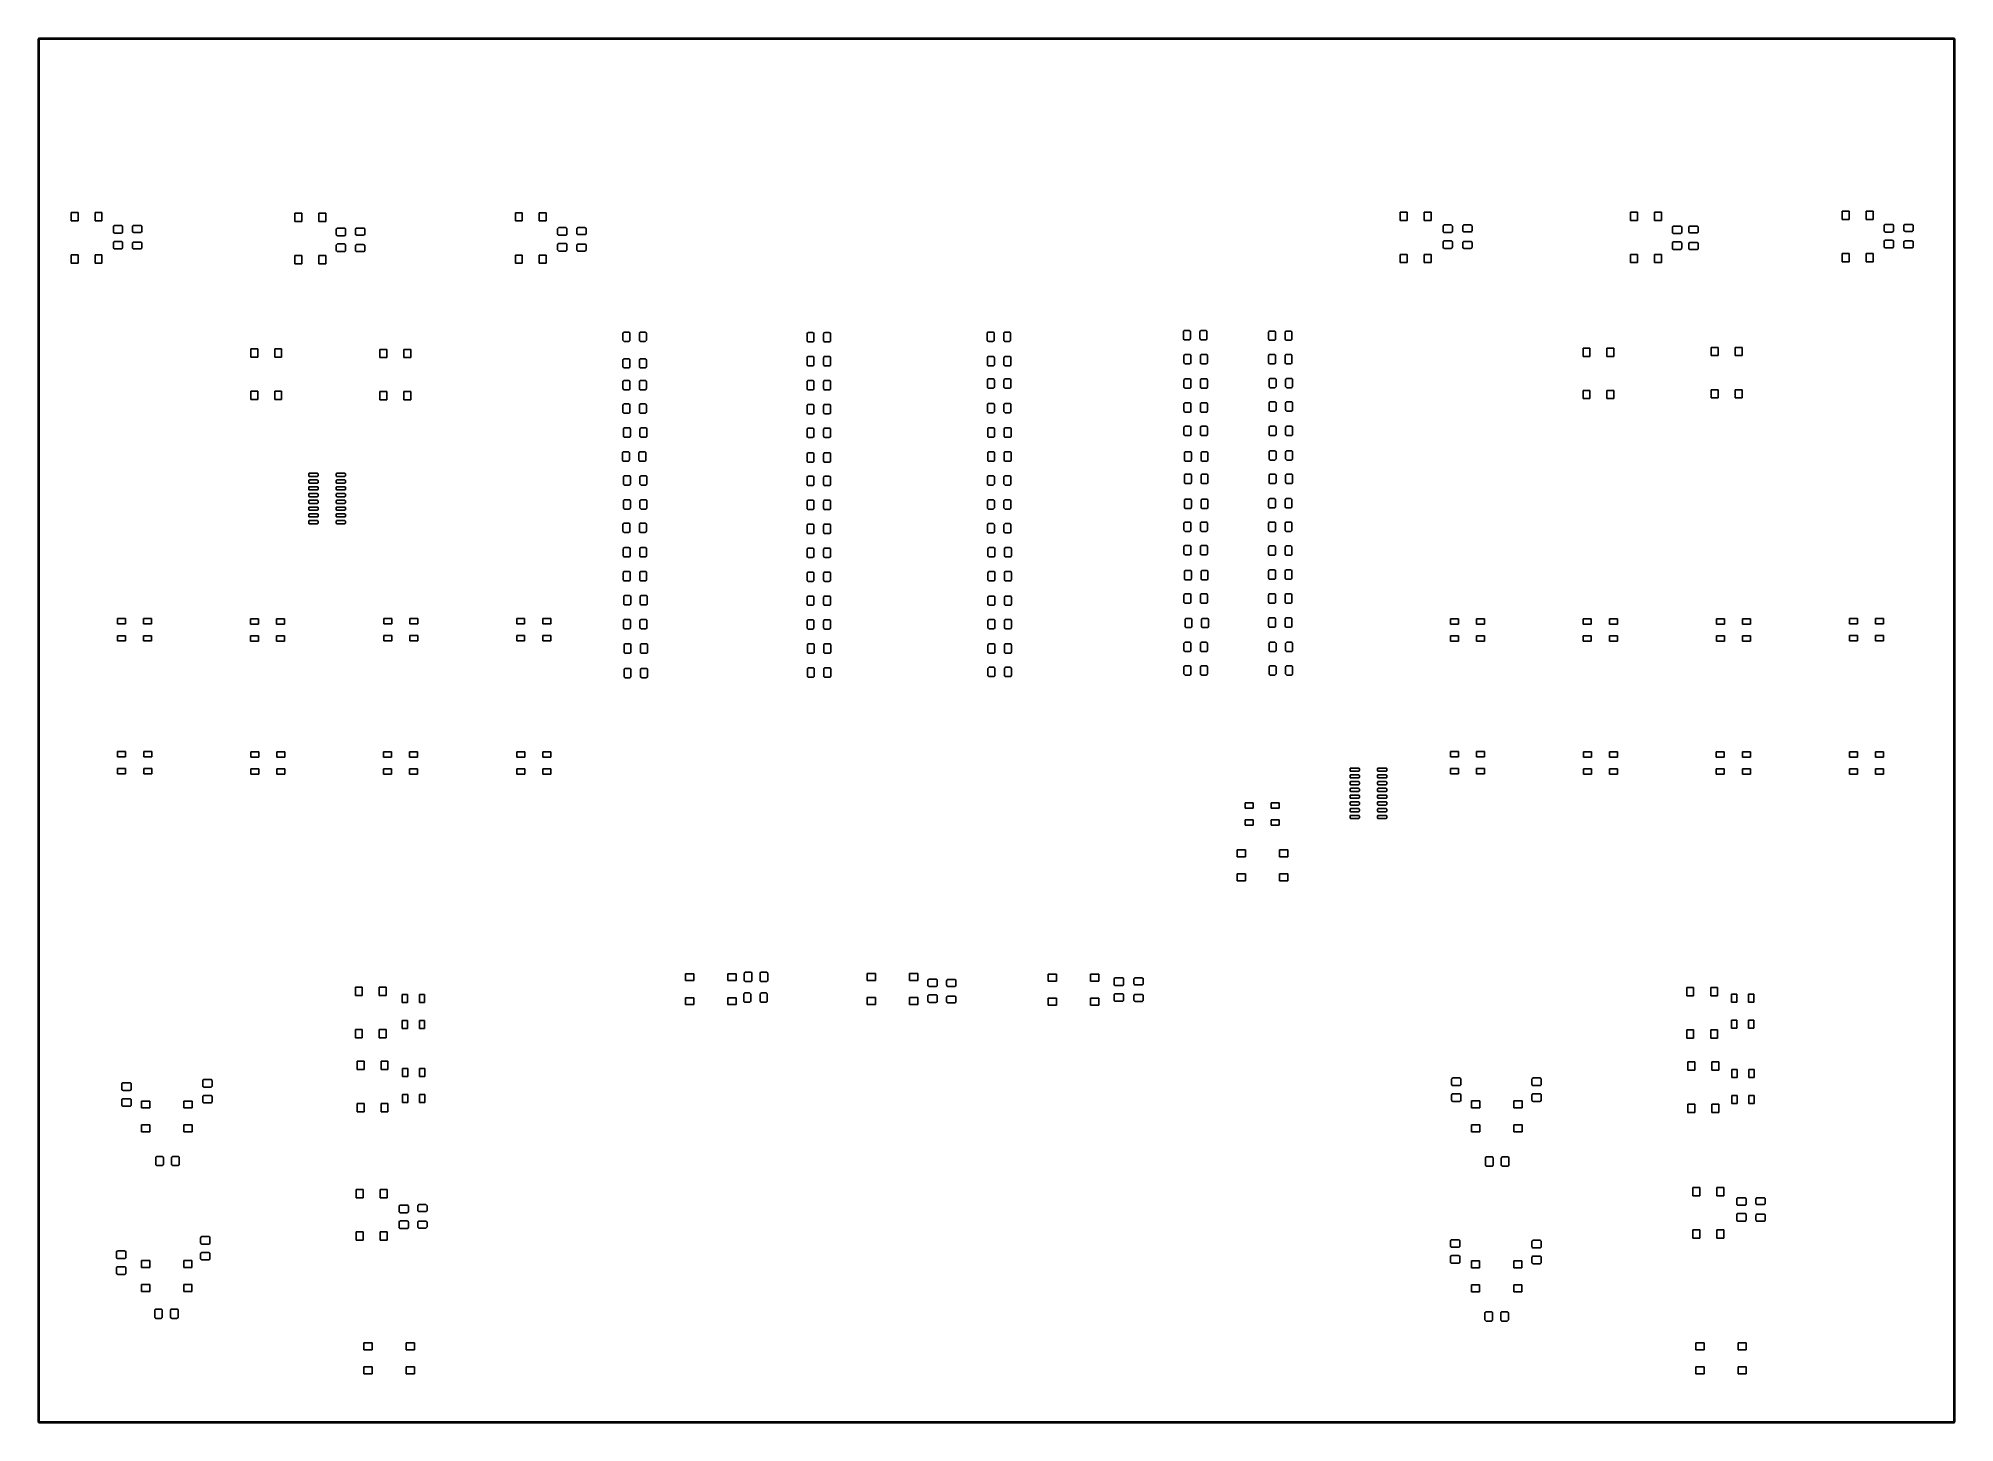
# Model space of a CAD drawing. Extents: x 119 to 479, y -311 to -51.
import ezdxf

# ---------------------------------------------------------------- set-up
doc = ezdxf.new("R2010")
doc.units = 0
doc.layers.add('BLACK', color=7, linetype='CONTINUOUS')

msp = doc.modelspace()

# ---------------------------------------------------------------- linework, layer by layer
at = {"layer": 'BLACK', "linetype": 'CONTINUOUS'}
for p, q in [((118.925, -51), (118.927, -50.99)), ((118.925, -311), (118.925, -51)), ((118.926, -50.987), (118.928, -50.984)), ((118.927, -50.99), (118.926, -50.987)), ((118.928, -50.984), (118.93, -50.974)), ((118.93, -50.974), (118.942, -50.959)), ((118.942, -50.959), (118.952, -50.943)), ((118.952, -50.943), (118.958, -50.94)), ((118.958, -50.94), (118.962, -50.935)), ((118.962, -50.935), (118.982, -50.932)), ((118.982, -50.932), (119, -50.925)), ((119, -50.925), (479, -50.925)), ((119.075, -51.075), (119.075, -310.925)), ((478.925, -51.075), (119.075, -51.075)), ((478.925, -310.925), (478.925, -51.075)), ((479, -50.925), (479.01, -50.927)), ((479.01, -50.927), (479.013, -50.926)), ((479.013, -50.926), (479.016, -50.928)), ((479.016, -50.928), (479.026, -50.929)), ((479.026, -50.929), (479.041, -50.942)), ((479.041, -50.942), (479.057, -50.952)), ((479.057, -50.952), (479.06, -50.958)), ((479.06, -50.958), (479.065, -50.962)), ((479.065, -50.962), (479.068, -50.982)), ((479.068, -50.982), (479.075, -51)), ((479.075, -51), (479.075, -311)), ((125.09, -85.23), (125.09, -83.68)), ((125.09, -83.68), (126.39, -83.68)), ((126.39, -85.23), (125.09, -85.23)), ((126.39, -83.68), (126.39, -85.23)), ((129.59, -85.23), (129.59, -83.68)), ((129.59, -83.68), (130.89, -83.68)), ((130.89, -85.23), (129.59, -85.23)), ((130.89, -83.68), (130.89, -85.23)), ((133.025, -86.35), (133.044, -86.254)), ((133.025, -87.275), (133.025, -86.35)), ((133.044, -86.254), (133.098, -86.173)), ((133.098, -86.173), (133.179, -86.119)), ((133.179, -86.119), (133.275, -86.1)), ((133.275, -86.1), (134.525, -86.1)), ((134.525, -86.1), (134.621, -86.119)), ((134.621, -86.119), (134.702, -86.173)), ((134.702, -86.173), (134.756, -86.254)), ((134.756, -86.254), (134.775, -86.35)), ((134.775, -86.35), (134.775, -87.275)), ((136.625, -86.35), (136.644, -86.254)), ((136.625, -87.15), (136.625, -86.35)), ((136.644, -86.254), (136.698, -86.173)), ((136.698, -86.173), (136.779, -86.119)), ((136.779, -86.119), (136.875, -86.1)), ((136.875, -86.1), (138.125, -86.1)), ((138.125, -86.1), (138.221, -86.119)), ((138.221, -86.119), (138.302, -86.173)), ((138.302, -86.173), (138.356, -86.254)), ((138.356, -86.254), (138.375, -86.35)), ((138.375, -86.35), (138.375, -87.15)), ((167.16, -85.33), (167.16, -83.78)), ((167.16, -83.78), (168.46, -83.78)), ((168.46, -85.33), (167.16, -85.33)), ((168.46, -83.78), (168.46, -85.33)), ((171.66, -85.33), (171.66, -83.78)), ((171.66, -83.78), (172.96, -83.78)), ((172.96, -85.33), (171.66, -85.33)), ((172.96, -83.78), (172.96, -85.33)), ((208.58, -85.25), (208.58, -83.7)), ((208.58, -83.7), (209.88, -83.7)), ((209.88, -85.25), (208.58, -85.25)), ((209.88, -83.7), (209.88, -85.25)), ((213.08, -85.25), (213.08, -83.7)), ((213.08, -83.7), (214.38, -83.7)), ((214.38, -85.25), (213.08, -85.25)), ((214.38, -83.7), (214.38, -85.25)), ((374.89, -85.13), (374.89, -83.58)), ((374.89, -83.58), (376.19, -83.58)), ((376.19, -85.13), (374.89, -85.13)), ((376.19, -83.58), (376.19, -85.13)), ((379.39, -85.13), (379.39, -83.58)), ((379.39, -83.58), (380.69, -83.58)), ((380.69, -85.13), (379.39, -85.13)), ((380.69, -83.58), (380.69, -85.13)), ((382.925, -86.25), (382.944, -86.154)), ((382.925, -87.175), (382.925, -86.25)), ((382.944, -86.154), (382.998, -86.073)), ((382.998, -86.073), (383.079, -86.019)), ((383.079, -86.019), (383.175, -86)), ((383.175, -86), (384.425, -86)), ((384.425, -86), (384.521, -86.019)), ((384.521, -86.019), (384.602, -86.073)), ((384.602, -86.073), (384.656, -86.154)), ((384.656, -86.154), (384.675, -86.25)), ((384.675, -86.25), (384.675, -87.175)), ((386.625, -86.25), (386.644, -86.154)), ((386.625, -87.05), (386.625, -86.25)), ((386.644, -86.154), (386.698, -86.073)), ((386.698, -86.073), (386.779, -86.019)), ((386.779, -86.019), (386.875, -86)), ((386.875, -86), (388.125, -86)), ((388.125, -86), (388.221, -86.019)), ((388.221, -86.019), (388.302, -86.073)), ((388.302, -86.073), (388.356, -86.154)), ((388.356, -86.154), (388.375, -86.25)), ((388.375, -86.25), (388.375, -87.05)), ((418.17, -85.13), (418.17, -83.58)), ((418.17, -83.58), (419.47, -83.58)), ((419.47, -85.13), (418.17, -85.13)), ((419.47, -83.58), (419.47, -85.13)), ((422.67, -85.13), (422.67, -83.58)), ((422.67, -83.58), (423.97, -83.58)), ((423.97, -85.13), (422.67, -85.13)), ((423.97, -83.58), (423.97, -85.13)), ((426.025, -86.45), (426.044, -86.354)), ((426.044, -86.354), (426.098, -86.273)), ((426.098, -86.273), (426.179, -86.219)), ((426.179, -86.219), (426.275, -86.2)), ((426.275, -86.2), (427.525, -86.2)), ((427.525, -86.2), (427.621, -86.219)), ((427.621, -86.219), (427.702, -86.273)), ((427.702, -86.273), (427.756, -86.354)), ((427.756, -86.354), (427.775, -86.45)), ((429.125, -86.45), (429.144, -86.354)), ((429.144, -86.354), (429.198, -86.273)), ((429.198, -86.273), (429.279, -86.219)), ((429.279, -86.219), (429.375, -86.2)), ((429.375, -86.2), (430.625, -86.2)), ((430.625, -86.2), (430.721, -86.219)), ((430.721, -86.219), (430.802, -86.273)), ((430.802, -86.273), (430.856, -86.354)), ((430.856, -86.354), (430.875, -86.45)), ((457.96, -84.98), (457.96, -83.43)), ((457.96, -83.43), (459.26, -83.43)), ((459.26, -84.98), (457.96, -84.98)), ((459.26, -83.43), (459.26, -84.98)), ((462.46, -84.98), (462.46, -83.43)), ((462.46, -83.43), (463.76, -83.43)), ((463.76, -84.98), (462.46, -84.98)), ((463.76, -83.43), (463.76, -84.98)), ((465.825, -86.15), (465.844, -86.054)), ((465.825, -87.075), (465.825, -86.15)), ((465.844, -86.054), (465.898, -85.973)), ((465.898, -85.973), (465.979, -85.919)), ((465.979, -85.919), (466.075, -85.9)), ((466.075, -85.9), (467.325, -85.9)), ((467.325, -85.9), (467.421, -85.919)), ((467.421, -85.919), (467.502, -85.973)), ((467.502, -85.973), (467.556, -86.054)), ((467.556, -86.054), (467.575, -86.15)), ((467.575, -86.15), (467.575, -87.075)), ((469.525, -86.15), (469.544, -86.054)), ((469.525, -86.95), (469.525, -86.15)), ((469.544, -86.054), (469.598, -85.973)), ((469.598, -85.973), (469.679, -85.919)), ((469.679, -85.919), (469.775, -85.9)), ((469.775, -85.9), (471.025, -85.9)), ((471.025, -85.9), (471.121, -85.919)), ((471.121, -85.919), (471.202, -85.973)), ((471.202, -85.973), (471.256, -86.054)), ((471.256, -86.054), (471.275, -86.15)), ((471.275, -86.15), (471.275, -86.95)), ((133.044, -87.371), (133.025, -87.275)), ((133.025, -89.325), (133.044, -89.229)), ((133.025, -90.25), (133.025, -89.325)), ((133.098, -87.452), (133.044, -87.371)), ((133.044, -89.229), (133.098, -89.148)), ((133.179, -87.506), (133.098, -87.452)), ((133.098, -89.148), (133.179, -89.094)), ((133.275, -87.525), (133.179, -87.506)), ((133.179, -89.094), (133.275, -89.075)), ((134.525, -87.525), (133.275, -87.525)), ((133.275, -89.075), (134.525, -89.075)), ((134.621, -87.506), (134.525, -87.525)), ((134.525, -89.075), (134.621, -89.094)), ((134.702, -87.452), (134.621, -87.506)), ((134.621, -89.094), (134.702, -89.148)), ((134.756, -87.371), (134.702, -87.452)), ((134.702, -89.148), (134.756, -89.229)), ((134.775, -87.275), (134.756, -87.371)), ((134.756, -89.229), (134.775, -89.325)), ((134.775, -89.325), (134.775, -90.25)), ((136.644, -87.246), (136.625, -87.15)), ((136.625, -89.45), (136.644, -89.354)), ((136.625, -90.25), (136.625, -89.45)), ((136.698, -87.327), (136.644, -87.246)), ((136.644, -89.354), (136.698, -89.273)), ((136.779, -87.381), (136.698, -87.327)), ((136.698, -89.273), (136.779, -89.219)), ((136.875, -87.4), (136.779, -87.381)), ((136.779, -89.219), (136.875, -89.2)), ((138.125, -87.4), (136.875, -87.4)), ((136.875, -89.2), (138.125, -89.2)), ((138.221, -87.381), (138.125, -87.4)), ((138.125, -89.2), (138.221, -89.219)), ((138.302, -87.327), (138.221, -87.381)), ((138.221, -89.219), (138.302, -89.273)), ((138.356, -87.246), (138.302, -87.327)), ((138.302, -89.273), (138.356, -89.354)), ((138.375, -87.15), (138.356, -87.246)), ((138.356, -89.354), (138.375, -89.45)), ((138.375, -89.45), (138.375, -90.25)), ((174.925, -86.85), (174.944, -86.754)), ((174.925, -87.775), (174.925, -86.85)), ((174.944, -87.871), (174.925, -87.775)), ((174.925, -89.825), (174.944, -89.729)), ((174.925, -90.75), (174.925, -89.825)), ((174.944, -86.754), (174.998, -86.673)), ((174.998, -87.952), (174.944, -87.871)), ((174.944, -89.729), (174.998, -89.648)), ((174.998, -86.673), (175.079, -86.619)), ((175.079, -88.006), (174.998, -87.952)), ((174.998, -89.648), (175.079, -89.594)), ((175.079, -86.619), (175.175, -86.6)), ((175.175, -88.025), (175.079, -88.006)), ((175.079, -89.594), (175.175, -89.575)), ((175.175, -86.6), (176.425, -86.6)), ((176.425, -88.025), (175.175, -88.025)), ((175.175, -89.575), (176.425, -89.575)), ((176.425, -86.6), (176.521, -86.619)), ((176.521, -88.006), (176.425, -88.025)), ((176.425, -89.575), (176.521, -89.594)), ((176.521, -86.619), (176.602, -86.673)), ((176.602, -87.952), (176.521, -88.006)), ((176.521, -89.594), (176.602, -89.648)), ((176.602, -86.673), (176.656, -86.754)), ((176.656, -87.871), (176.602, -87.952)), ((176.602, -89.648), (176.656, -89.729)), ((176.656, -86.754), (176.675, -86.85)), ((176.675, -87.775), (176.656, -87.871)), ((176.656, -89.729), (176.675, -89.825)), ((176.675, -86.85), (176.675, -87.775)), ((176.675, -89.825), (176.675, -90.75)), ((178.525, -86.85), (178.544, -86.754)), ((178.525, -87.65), (178.525, -86.85)), ((178.544, -87.746), (178.525, -87.65)), ((178.525, -89.95), (178.544, -89.854)), ((178.525, -90.75), (178.525, -89.95)), ((178.544, -86.754), (178.598, -86.673)), ((178.598, -87.827), (178.544, -87.746)), ((178.544, -89.854), (178.598, -89.773)), ((178.598, -86.673), (178.679, -86.619)), ((178.679, -87.881), (178.598, -87.827)), ((178.598, -89.773), (178.679, -89.719)), ((178.679, -86.619), (178.775, -86.6)), ((178.775, -87.9), (178.679, -87.881)), ((178.679, -89.719), (178.775, -89.7)), ((178.775, -86.6), (180.025, -86.6)), ((180.025, -87.9), (178.775, -87.9)), ((178.775, -89.7), (180.025, -89.7)), ((180.025, -86.6), (180.121, -86.619)), ((180.121, -87.881), (180.025, -87.9)), ((180.025, -89.7), (180.121, -89.719)), ((180.121, -86.619), (180.202, -86.673)), ((180.202, -87.827), (180.121, -87.881)), ((180.121, -89.719), (180.202, -89.773)), ((180.202, -86.673), (180.256, -86.754)), ((180.256, -87.746), (180.202, -87.827)), ((180.202, -89.773), (180.256, -89.854)), ((180.256, -86.754), (180.275, -86.85)), ((180.275, -87.65), (180.256, -87.746)), ((180.256, -89.854), (180.275, -89.95)), ((180.275, -86.85), (180.275, -87.65)), ((180.275, -89.95), (180.275, -90.75)), ((216.525, -86.75), (216.544, -86.654)), ((216.525, -87.675), (216.525, -86.75)), ((216.544, -87.771), (216.525, -87.675)), ((216.525, -89.725), (216.544, -89.629)), ((216.525, -90.65), (216.525, -89.725)), ((216.544, -86.654), (216.598, -86.573)), ((216.598, -87.852), (216.544, -87.771)), ((216.544, -89.629), (216.598, -89.548)), ((216.598, -86.573), (216.679, -86.519)), ((216.679, -87.906), (216.598, -87.852)), ((216.598, -89.548), (216.679, -89.494)), ((216.679, -86.519), (216.775, -86.5)), ((216.775, -87.925), (216.679, -87.906)), ((216.679, -89.494), (216.775, -89.475)), ((216.775, -86.5), (218.025, -86.5)), ((218.025, -87.925), (216.775, -87.925)), ((216.775, -89.475), (218.025, -89.475)), ((218.025, -86.5), (218.121, -86.519)), ((218.121, -87.906), (218.025, -87.925)), ((218.025, -89.475), (218.121, -89.494)), ((218.121, -86.519), (218.202, -86.573)), ((218.202, -87.852), (218.121, -87.906)), ((218.121, -89.494), (218.202, -89.548)), ((218.202, -86.573), (218.256, -86.654)), ((218.256, -87.771), (218.202, -87.852)), ((218.202, -89.548), (218.256, -89.629)), ((218.256, -86.654), (218.275, -86.75)), ((218.275, -87.675), (218.256, -87.771)), ((218.256, -89.629), (218.275, -89.725)), ((218.275, -86.75), (218.275, -87.675)), ((218.275, -89.725), (218.275, -90.65)), ((220.125, -86.75), (220.144, -86.654)), ((220.125, -87.55), (220.125, -86.75)), ((220.144, -87.646), (220.125, -87.55)), ((220.125, -89.85), (220.144, -89.754)), ((220.125, -90.65), (220.125, -89.85)), ((220.144, -86.654), (220.198, -86.573)), ((220.198, -87.727), (220.144, -87.646)), ((220.144, -89.754), (220.198, -89.673)), ((220.198, -86.573), (220.279, -86.519)), ((220.279, -87.781), (220.198, -87.727)), ((220.198, -89.673), (220.279, -89.619)), ((220.279, -86.519), (220.375, -86.5)), ((220.375, -87.8), (220.279, -87.781)), ((220.279, -89.619), (220.375, -89.6)), ((220.375, -86.5), (221.625, -86.5)), ((221.625, -87.8), (220.375, -87.8)), ((220.375, -89.6), (221.625, -89.6)), ((221.625, -86.5), (221.721, -86.519)), ((221.721, -87.781), (221.625, -87.8)), ((221.625, -89.6), (221.721, -89.619)), ((221.721, -86.519), (221.802, -86.573)), ((221.802, -87.727), (221.721, -87.781)), ((221.721, -89.619), (221.802, -89.673)), ((221.802, -86.573), (221.856, -86.654)), ((221.856, -87.646), (221.802, -87.727)), ((221.802, -89.673), (221.856, -89.754)), ((221.856, -86.654), (221.875, -86.75)), ((221.875, -87.55), (221.856, -87.646)), ((221.856, -89.754), (221.875, -89.85)), ((221.875, -86.75), (221.875, -87.55)), ((221.875, -89.85), (221.875, -90.65)), ((382.944, -87.271), (382.925, -87.175)), ((382.925, -89.225), (382.944, -89.129)), ((382.925, -90.15), (382.925, -89.225)), ((382.998, -87.352), (382.944, -87.271)), ((382.944, -89.129), (382.998, -89.048)), ((383.079, -87.406), (382.998, -87.352)), ((382.998, -89.048), (383.079, -88.994)), ((383.175, -87.425), (383.079, -87.406)), ((383.079, -88.994), (383.175, -88.975)), ((384.425, -87.425), (383.175, -87.425)), ((383.175, -88.975), (384.425, -88.975)), ((384.521, -87.406), (384.425, -87.425)), ((384.425, -88.975), (384.521, -88.994)), ((384.602, -87.352), (384.521, -87.406)), ((384.521, -88.994), (384.602, -89.048)), ((384.656, -87.271), (384.602, -87.352)), ((384.602, -89.048), (384.656, -89.129)), ((384.675, -87.175), (384.656, -87.271)), ((384.656, -89.129), (384.675, -89.225)), ((384.675, -89.225), (384.675, -90.15)), ((386.644, -87.146), (386.625, -87.05)), ((386.625, -89.35), (386.644, -89.254)), ((386.625, -90.15), (386.625, -89.35)), ((386.698, -87.227), (386.644, -87.146)), ((386.644, -89.254), (386.698, -89.173)), ((386.779, -87.281), (386.698, -87.227)), ((386.698, -89.173), (386.779, -89.119)), ((386.875, -87.3), (386.779, -87.281)), ((386.779, -89.119), (386.875, -89.1)), ((388.125, -87.3), (386.875, -87.3)), ((386.875, -89.1), (388.125, -89.1)), ((388.221, -87.281), (388.125, -87.3)), ((388.125, -89.1), (388.221, -89.119)), ((388.302, -87.227), (388.221, -87.281)), ((388.221, -89.119), (388.302, -89.173)), ((388.356, -87.146), (388.302, -87.227)), ((388.302, -89.173), (388.356, -89.254)), ((388.375, -87.05), (388.356, -87.146)), ((388.356, -89.254), (388.375, -89.35)), ((388.375, -89.35), (388.375, -90.15)), ((426.025, -87.375), (426.025, -86.45)), ((426.044, -87.471), (426.025, -87.375)), ((426.025, -89.425), (426.044, -89.329)), ((426.025, -90.35), (426.025, -89.425)), ((426.098, -87.552), (426.044, -87.471)), ((426.044, -89.329), (426.098, -89.248)), ((426.179, -87.606), (426.098, -87.552)), ((426.098, -89.248), (426.179, -89.194)), ((426.275, -87.625), (426.179, -87.606)), ((426.179, -89.194), (426.275, -89.175)), ((427.525, -87.625), (426.275, -87.625)), ((426.275, -89.175), (427.525, -89.175)), ((427.621, -87.606), (427.525, -87.625)), ((427.525, -89.175), (427.621, -89.194)), ((427.702, -87.552), (427.621, -87.606)), ((427.621, -89.194), (427.702, -89.248)), ((427.756, -87.471), (427.702, -87.552)), ((427.702, -89.248), (427.756, -89.329)), ((427.775, -87.375), (427.756, -87.471)), ((427.756, -89.329), (427.775, -89.425)), ((427.775, -86.45), (427.775, -87.375)), ((427.775, -89.425), (427.775, -90.35)), ((429.125, -87.25), (429.125, -86.45)), ((429.144, -87.346), (429.125, -87.25)), ((429.125, -89.55), (429.144, -89.454)), ((429.125, -90.35), (429.125, -89.55)), ((429.198, -87.427), (429.144, -87.346)), ((429.144, -89.454), (429.198, -89.373)), ((429.279, -87.481), (429.198, -87.427)), ((429.198, -89.373), (429.279, -89.319)), ((429.375, -87.5), (429.279, -87.481)), ((429.279, -89.319), (429.375, -89.3)), ((430.625, -87.5), (429.375, -87.5)), ((429.375, -89.3), (430.625, -89.3)), ((430.721, -87.481), (430.625, -87.5)), ((430.625, -89.3), (430.721, -89.319)), ((430.802, -87.427), (430.721, -87.481)), ((430.721, -89.319), (430.802, -89.373)), ((430.856, -87.346), (430.802, -87.427)), ((430.802, -89.373), (430.856, -89.454)), ((430.875, -87.25), (430.856, -87.346)), ((430.856, -89.454), (430.875, -89.55)), ((430.875, -86.45), (430.875, -87.25)), ((430.875, -89.55), (430.875, -90.35)), ((465.844, -87.171), (465.825, -87.075)), ((465.825, -89.125), (465.844, -89.029)), ((465.825, -90.05), (465.825, -89.125)), ((465.898, -87.252), (465.844, -87.171)), ((465.844, -89.029), (465.898, -88.948)), ((465.979, -87.306), (465.898, -87.252)), ((465.898, -88.948), (465.979, -88.894)), ((466.075, -87.325), (465.979, -87.306)), ((465.979, -88.894), (466.075, -88.875)), ((467.325, -87.325), (466.075, -87.325)), ((466.075, -88.875), (467.325, -88.875)), ((467.421, -87.306), (467.325, -87.325)), ((467.325, -88.875), (467.421, -88.894)), ((467.502, -87.252), (467.421, -87.306)), ((467.421, -88.894), (467.502, -88.948)), ((467.556, -87.171), (467.502, -87.252)), ((467.502, -88.948), (467.556, -89.029)), ((467.575, -87.075), (467.556, -87.171)), ((467.556, -89.029), (467.575, -89.125)), ((467.575, -89.125), (467.575, -90.05)), ((469.544, -87.046), (469.525, -86.95)), ((469.525, -89.25), (469.544, -89.154)), ((469.525, -90.05), (469.525, -89.25)), ((469.598, -87.127), (469.544, -87.046)), ((469.544, -89.154), (469.598, -89.073)), ((469.679, -87.181), (469.598, -87.127)), ((469.598, -89.073), (469.679, -89.019)), ((469.775, -87.2), (469.679, -87.181)), ((469.679, -89.019), (469.775, -89)), ((471.025, -87.2), (469.775, -87.2)), ((469.775, -89), (471.025, -89)), ((471.121, -87.181), (471.025, -87.2)), ((471.025, -89), (471.121, -89.019)), ((471.202, -87.127), (471.121, -87.181)), ((471.121, -89.019), (471.202, -89.073)), ((471.256, -87.046), (471.202, -87.127)), ((471.202, -89.073), (471.256, -89.154)), ((471.275, -86.95), (471.256, -87.046)), ((471.256, -89.154), (471.275, -89.25)), ((471.275, -89.25), (471.275, -90.05)), ((125.09, -93.18), (125.09, -91.63)), ((125.09, -91.63), (126.39, -91.63)), ((126.39, -93.18), (125.09, -93.18)), ((126.39, -91.63), (126.39, -93.18)), ((129.59, -93.18), (129.59, -91.63)), ((129.59, -91.63), (130.89, -91.63)), ((130.89, -93.18), (129.59, -93.18)), ((130.89, -91.63), (130.89, -93.18)), ((133.044, -90.346), (133.025, -90.25)), ((133.098, -90.427), (133.044, -90.346)), ((133.179, -90.481), (133.098, -90.427)), ((133.275, -90.5), (133.179, -90.481)), ((134.525, -90.5), (133.275, -90.5)), ((134.621, -90.481), (134.525, -90.5)), ((134.702, -90.427), (134.621, -90.481)), ((134.756, -90.346), (134.702, -90.427)), ((134.775, -90.25), (134.756, -90.346)), ((136.644, -90.346), (136.625, -90.25)), ((136.698, -90.427), (136.644, -90.346)), ((136.779, -90.481), (136.698, -90.427)), ((136.875, -90.5), (136.779, -90.481)), ((138.125, -90.5), (136.875, -90.5)), ((138.221, -90.481), (138.125, -90.5)), ((138.302, -90.427), (138.221, -90.481)), ((138.356, -90.346), (138.302, -90.427)), ((138.375, -90.25), (138.356, -90.346)), ((167.16, -93.28), (167.16, -91.73)), ((167.16, -91.73), (168.46, -91.73)), ((168.46, -93.28), (167.16, -93.28)), ((168.46, -91.73), (168.46, -93.28)), ((171.66, -93.28), (171.66, -91.73)), ((171.66, -91.73), (172.96, -91.73)), ((172.96, -93.28), (171.66, -93.28)), ((172.96, -91.73), (172.96, -93.28)), ((174.944, -90.846), (174.925, -90.75)), ((174.998, -90.927), (174.944, -90.846)), ((175.079, -90.981), (174.998, -90.927)), ((175.175, -91), (175.079, -90.981)), ((176.425, -91), (175.175, -91)), ((176.521, -90.981), (176.425, -91)), ((176.602, -90.927), (176.521, -90.981)), ((176.656, -90.846), (176.602, -90.927)), ((176.675, -90.75), (176.656, -90.846)), ((178.544, -90.846), (178.525, -90.75)), ((178.598, -90.927), (178.544, -90.846)), ((178.679, -90.981), (178.598, -90.927)), ((178.775, -91), (178.679, -90.981)), ((180.025, -91), (178.775, -91)), ((180.121, -90.981), (180.025, -91)), ((180.202, -90.927), (180.121, -90.981)), ((180.256, -90.846), (180.202, -90.927)), ((180.275, -90.75), (180.256, -90.846)), ((208.58, -93.2), (208.58, -91.65)), ((208.58, -91.65), (209.88, -91.65)), ((209.88, -93.2), (208.58, -93.2)), ((209.88, -91.65), (209.88, -93.2)), ((213.08, -93.2), (213.08, -91.65)), ((213.08, -91.65), (214.38, -91.65)), ((214.38, -93.2), (213.08, -93.2)), ((214.38, -91.65), (214.38, -93.2)), ((216.544, -90.746), (216.525, -90.65)), ((216.598, -90.827), (216.544, -90.746)), ((216.679, -90.881), (216.598, -90.827)), ((216.775, -90.9), (216.679, -90.881)), ((218.025, -90.9), (216.775, -90.9)), ((218.121, -90.881), (218.025, -90.9)), ((218.202, -90.827), (218.121, -90.881)), ((218.256, -90.746), (218.202, -90.827)), ((218.275, -90.65), (218.256, -90.746)), ((220.144, -90.746), (220.125, -90.65)), ((220.198, -90.827), (220.144, -90.746)), ((220.279, -90.881), (220.198, -90.827)), ((220.375, -90.9), (220.279, -90.881)), ((221.625, -90.9), (220.375, -90.9)), ((221.721, -90.881), (221.625, -90.9)), ((221.802, -90.827), (221.721, -90.881)), ((221.856, -90.746), (221.802, -90.827)), ((221.875, -90.65), (221.856, -90.746)), ((374.89, -93.08), (374.89, -91.53)), ((374.89, -91.53), (376.19, -91.53)), ((376.19, -93.08), (374.89, -93.08)), ((376.19, -91.53), (376.19, -93.08)), ((379.39, -93.08), (379.39, -91.53)), ((379.39, -91.53), (380.69, -91.53)), ((380.69, -93.08), (379.39, -93.08)), ((380.69, -91.53), (380.69, -93.08)), ((382.944, -90.246), (382.925, -90.15)), ((382.998, -90.327), (382.944, -90.246)), ((383.079, -90.381), (382.998, -90.327)), ((383.175, -90.4), (383.079, -90.381)), ((384.425, -90.4), (383.175, -90.4)), ((384.521, -90.381), (384.425, -90.4)), ((384.602, -90.327), (384.521, -90.381)), ((384.656, -90.246), (384.602, -90.327)), ((384.675, -90.15), (384.656, -90.246)), ((386.644, -90.246), (386.625, -90.15)), ((386.698, -90.327), (386.644, -90.246)), ((386.779, -90.381), (386.698, -90.327)), ((386.875, -90.4), (386.779, -90.381)), ((388.125, -90.4), (386.875, -90.4)), ((388.221, -90.381), (388.125, -90.4)), ((388.302, -90.327), (388.221, -90.381)), ((388.356, -90.246), (388.302, -90.327)), ((388.375, -90.15), (388.356, -90.246)), ((418.17, -93.08), (418.17, -91.53)), ((418.17, -91.53), (419.47, -91.53)), ((419.47, -93.08), (418.17, -93.08)), ((419.47, -91.53), (419.47, -93.08)), ((422.67, -93.08), (422.67, -91.53)), ((422.67, -91.53), (423.97, -91.53)), ((423.97, -93.08), (422.67, -93.08)), ((423.97, -91.53), (423.97, -93.08)), ((426.044, -90.446), (426.025, -90.35)), ((426.098, -90.527), (426.044, -90.446)), ((426.179, -90.581), (426.098, -90.527)), ((426.275, -90.6), (426.179, -90.581)), ((427.525, -90.6), (426.275, -90.6)), ((427.621, -90.581), (427.525, -90.6)), ((427.702, -90.527), (427.621, -90.581)), ((427.756, -90.446), (427.702, -90.527)), ((427.775, -90.35), (427.756, -90.446)), ((429.144, -90.446), (429.125, -90.35)), ((429.198, -90.527), (429.144, -90.446)), ((429.279, -90.581), (429.198, -90.527)), ((429.375, -90.6), (429.279, -90.581)), ((430.625, -90.6), (429.375, -90.6)), ((430.721, -90.581), (430.625, -90.6)), ((430.802, -90.527), (430.721, -90.581)), ((430.856, -90.446), (430.802, -90.527)), ((430.875, -90.35), (430.856, -90.446)), ((457.96, -92.93), (457.96, -91.38)), ((457.96, -91.38), (459.26, -91.38)), ((459.26, -92.93), (457.96, -92.93)), ((459.26, -91.38), (459.26, -92.93)), ((462.46, -92.93), (462.46, -91.38)), ((462.46, -91.38), (463.76, -91.38)), ((463.76, -92.93), (462.46, -92.93)), ((463.76, -91.38), (463.76, -92.93)), ((465.844, -90.146), (465.825, -90.05)), ((465.898, -90.227), (465.844, -90.146)), ((465.979, -90.281), (465.898, -90.227)), ((466.075, -90.3), (465.979, -90.281)), ((467.325, -90.3), (466.075, -90.3)), ((467.421, -90.281), (467.325, -90.3)), ((467.502, -90.227), (467.421, -90.281)), ((467.556, -90.146), (467.502, -90.227)), ((467.575, -90.05), (467.556, -90.146)), ((469.544, -90.146), (469.525, -90.05)), ((469.598, -90.227), (469.544, -90.146)), ((469.679, -90.281), (469.598, -90.227)), ((469.775, -90.3), (469.679, -90.281)), ((471.025, -90.3), (469.775, -90.3)), ((471.121, -90.281), (471.025, -90.3)), ((471.202, -90.227), (471.121, -90.281)), ((471.256, -90.146), (471.202, -90.227)), ((471.275, -90.05), (471.256, -90.146)), ((228.8, -106.375), (228.819, -106.279)), ((228.8, -107.625), (228.8, -106.375)), ((228.819, -107.721), (228.8, -107.625)), ((228.819, -106.279), (228.873, -106.198)), ((228.873, -107.802), (228.819, -107.721)), ((228.873, -106.198), (228.954, -106.144)), ((228.954, -107.856), (228.873, -107.802)), ((228.954, -106.144), (229.05, -106.125)), ((229.05, -107.875), (228.954, -107.856)), ((229.05, -106.125), (229.85, -106.125)), ((229.85, -107.875), (229.05, -107.875)), ((229.85, -106.125), (229.946, -106.144)), ((229.946, -107.856), (229.85, -107.875)), ((229.946, -106.144), (230.027, -106.198)), ((230.027, -107.802), (229.946, -107.856)), ((230.027, -106.198), (230.081, -106.279)), ((230.081, -107.721), (230.027, -107.802)), ((230.081, -106.279), (230.1, -106.375)), ((230.1, -107.625), (230.081, -107.721)), ((230.1, -106.375), (230.1, -107.625)), ((231.9, -106.375), (231.919, -106.279)), ((231.9, -107.625), (231.9, -106.375)), ((231.919, -107.721), (231.9, -107.625)), ((231.919, -106.279), (231.973, -106.198)), ((231.973, -107.802), (231.919, -107.721)), ((231.973, -106.198), (232.054, -106.144)), ((232.054, -107.856), (231.973, -107.802)), ((232.054, -106.144), (232.15, -106.125)), ((232.15, -107.875), (232.054, -107.856)), ((232.15, -106.125), (232.95, -106.125)), ((232.95, -107.875), (232.15, -107.875)), ((232.95, -106.125), (233.046, -106.144)), ((233.046, -107.856), (232.95, -107.875)), ((233.046, -106.144), (233.127, -106.198)), ((233.127, -107.802), (233.046, -107.856)), ((233.127, -106.198), (233.181, -106.279)), ((233.181, -107.721), (233.127, -107.802)), ((233.181, -106.279), (233.2, -106.375)), ((233.2, -107.625), (233.181, -107.721)), ((233.2, -106.375), (233.2, -107.625)), ((263.4, -106.475), (263.419, -106.379)), ((263.4, -107.725), (263.4, -106.475)), ((263.419, -107.821), (263.4, -107.725)), ((263.419, -106.379), (263.473, -106.298)), ((263.473, -107.902), (263.419, -107.821)), ((263.473, -106.298), (263.554, -106.244)), ((263.554, -107.956), (263.473, -107.902)), ((263.554, -106.244), (263.65, -106.225)), ((263.65, -107.975), (263.554, -107.956)), ((263.65, -106.225), (264.45, -106.225)), ((264.45, -107.975), (263.65, -107.975)), ((264.45, -106.225), (264.546, -106.244)), ((264.546, -107.956), (264.45, -107.975)), ((264.546, -106.244), (264.627, -106.298)), ((264.627, -107.902), (264.546, -107.956)), ((264.627, -106.298), (264.681, -106.379)), ((264.681, -107.821), (264.627, -107.902)), ((264.681, -106.379), (264.7, -106.475)), ((264.7, -107.725), (264.681, -107.821)), ((264.7, -106.475), (264.7, -107.725)), ((266.5, -106.475), (266.519, -106.379)), ((266.5, -107.725), (266.5, -106.475)), ((266.519, -107.821), (266.5, -107.725)), ((266.519, -106.379), (266.573, -106.298)), ((266.573, -107.902), (266.519, -107.821)), ((266.573, -106.298), (266.654, -106.244)), ((266.654, -107.956), (266.573, -107.902)), ((266.654, -106.244), (266.75, -106.225)), ((266.75, -107.975), (266.654, -107.956)), ((266.75, -106.225), (267.55, -106.225)), ((267.55, -107.975), (266.75, -107.975)), ((267.55, -106.225), (267.646, -106.244)), ((267.646, -107.956), (267.55, -107.975)), ((267.646, -106.244), (267.727, -106.298)), ((267.727, -107.902), (267.646, -107.956)), ((267.727, -106.298), (267.781, -106.379)), ((267.781, -107.821), (267.727, -107.902)), ((267.781, -106.379), (267.8, -106.475)), ((267.8, -107.725), (267.781, -107.821)), ((267.8, -106.475), (267.8, -107.725)), ((297.25, -106.375), (297.269, -106.279)), ((297.25, -107.625), (297.25, -106.375)), ((297.269, -107.721), (297.25, -107.625)), ((297.269, -106.279), (297.323, -106.198)), ((297.323, -107.802), (297.269, -107.721)), ((297.323, -106.198), (297.404, -106.144)), ((297.404, -107.856), (297.323, -107.802)), ((297.404, -106.144), (297.5, -106.125)), ((297.5, -107.875), (297.404, -107.856)), ((297.5, -106.125), (298.3, -106.125)), ((298.3, -107.875), (297.5, -107.875)), ((298.3, -106.125), (298.396, -106.144)), ((298.396, -107.856), (298.3, -107.875)), ((298.396, -106.144), (298.477, -106.198)), ((298.477, -107.802), (298.396, -107.856)), ((298.477, -106.198), (298.531, -106.279)), ((298.531, -107.721), (298.477, -107.802)), ((298.531, -106.279), (298.55, -106.375)), ((298.55, -107.625), (298.531, -107.721)), ((298.55, -106.375), (298.55, -107.625)), ((300.35, -106.375), (300.369, -106.279)), ((300.35, -107.625), (300.35, -106.375)), ((300.369, -107.721), (300.35, -107.625)), ((300.369, -106.279), (300.423, -106.198)), ((300.423, -107.802), (300.369, -107.721)), ((300.423, -106.198), (300.504, -106.144)), ((300.504, -107.856), (300.423, -107.802)), ((300.504, -106.144), (300.6, -106.125)), ((300.6, -107.875), (300.504, -107.856)), ((300.6, -106.125), (301.4, -106.125)), ((301.4, -107.875), (300.6, -107.875)), ((301.4, -106.125), (301.496, -106.144)), ((301.496, -107.856), (301.4, -107.875)), ((301.496, -106.144), (301.577, -106.198)), ((301.577, -107.802), (301.496, -107.856)), ((301.577, -106.198), (301.631, -106.279)), ((301.631, -107.721), (301.577, -107.802)), ((301.631, -106.279), (301.65, -106.375)), ((301.65, -107.625), (301.631, -107.721)), ((301.65, -106.375), (301.65, -107.625)), ((334.135, -106.075), (334.154, -105.979)), ((334.135, -107.325), (334.135, -106.075)), ((334.154, -107.421), (334.135, -107.325)), ((334.154, -105.979), (334.208, -105.898)), ((334.208, -107.502), (334.154, -107.421)), ((334.208, -105.898), (334.289, -105.844)), ((334.289, -107.556), (334.208, -107.502)), ((334.289, -105.844), (334.385, -105.825)), ((334.385, -107.575), (334.289, -107.556)), ((334.385, -105.825), (335.185, -105.825)), ((335.185, -107.575), (334.385, -107.575)), ((335.185, -105.825), (335.281, -105.844)), ((335.281, -107.556), (335.185, -107.575)), ((335.281, -105.844), (335.362, -105.898)), ((335.362, -107.502), (335.281, -107.556)), ((335.362, -105.898), (335.416, -105.979)), ((335.416, -107.421), (335.362, -107.502)), ((335.416, -105.979), (335.435, -106.075)), ((335.435, -107.325), (335.416, -107.421)), ((335.435, -106.075), (335.435, -107.325)), ((337.235, -106.075), (337.254, -105.979)), ((337.235, -107.325), (337.235, -106.075)), ((337.254, -107.421), (337.235, -107.325)), ((337.254, -105.979), (337.308, -105.898)), ((337.308, -107.502), (337.254, -107.421)), ((337.308, -105.898), (337.389, -105.844)), ((337.389, -107.556), (337.308, -107.502)), ((337.389, -105.844), (337.485, -105.825)), ((337.485, -107.575), (337.389, -107.556)), ((337.485, -105.825), (338.285, -105.825)), ((338.285, -107.575), (337.485, -107.575)), ((338.285, -105.825), (338.381, -105.844)), ((338.381, -107.556), (338.285, -107.575)), ((338.381, -105.844), (338.462, -105.898)), ((338.462, -107.502), (338.381, -107.556)), ((338.462, -105.898), (338.516, -105.979)), ((338.516, -107.421), (338.462, -107.502)), ((338.516, -105.979), (338.535, -106.075)), ((338.535, -107.325), (338.516, -107.421)), ((338.535, -106.075), (338.535, -107.325)), ((350.135, -106.175), (350.154, -106.079)), ((350.135, -107.425), (350.135, -106.175)), ((350.154, -107.521), (350.135, -107.425)), ((350.154, -106.079), (350.208, -105.998)), ((350.208, -107.602), (350.154, -107.521)), ((350.208, -105.998), (350.289, -105.944)), ((350.289, -107.656), (350.208, -107.602)), ((350.289, -105.944), (350.385, -105.925)), ((350.385, -107.675), (350.289, -107.656)), ((350.385, -105.925), (351.185, -105.925)), ((351.185, -107.675), (350.385, -107.675)), ((351.185, -105.925), (351.281, -105.944)), ((351.281, -107.656), (351.185, -107.675)), ((351.281, -105.944), (351.362, -105.998)), ((351.362, -107.602), (351.281, -107.656)), ((351.362, -105.998), (351.416, -106.079)), ((351.416, -107.521), (351.362, -107.602)), ((351.416, -106.079), (351.435, -106.175)), ((351.435, -107.425), (351.416, -107.521)), ((351.435, -106.175), (351.435, -107.425)), ((353.235, -106.175), (353.254, -106.079)), ((353.235, -107.425), (353.235, -106.175)), ((353.254, -107.521), (353.235, -107.425)), ((353.254, -106.079), (353.308, -105.998)), ((353.308, -107.602), (353.254, -107.521)), ((353.308, -105.998), (353.389, -105.944)), ((353.389, -107.656), (353.308, -107.602)), ((353.389, -105.944), (353.485, -105.925)), ((353.485, -107.675), (353.389, -107.656)), ((353.485, -105.925), (354.285, -105.925)), ((354.285, -107.675), (353.485, -107.675)), ((354.285, -105.925), (354.381, -105.944)), ((354.381, -107.656), (354.285, -107.675)), ((354.381, -105.944), (354.462, -105.998)), ((354.462, -107.602), (354.381, -107.656)), ((354.462, -105.998), (354.516, -106.079)), ((354.516, -107.521), (354.462, -107.602)), ((354.516, -106.079), (354.535, -106.175)), ((354.535, -107.425), (354.516, -107.521)), ((354.535, -106.175), (354.535, -107.425)), ((158.85, -110.84), (158.85, -109.29)), ((158.85, -109.29), (160.15, -109.29)), ((160.15, -110.84), (158.85, -110.84)), ((160.15, -109.29), (160.15, -110.84)), ((163.35, -110.84), (163.35, -109.29)), ((163.35, -109.29), (164.65, -109.29)), ((164.65, -110.84), (163.35, -110.84)), ((164.65, -109.29), (164.65, -110.84)), ((183.11, -110.92), (183.11, -109.37)), ((183.11, -109.37), (184.41, -109.37)), ((184.41, -110.92), (183.11, -110.92)), ((184.41, -109.37), (184.41, -110.92)), ((187.61, -110.92), (187.61, -109.37)), ((187.61, -109.37), (188.91, -109.37)), ((188.91, -110.92), (187.61, -110.92)), ((188.91, -109.37), (188.91, -110.92)), ((228.8, -111.375), (228.819, -111.279)), ((228.8, -112.625), (228.8, -111.375)), ((228.819, -111.279), (228.873, -111.198)), ((228.873, -111.198), (228.954, -111.144)), ((228.954, -111.144), (229.05, -111.125)), ((229.05, -111.125), (229.85, -111.125)), ((229.85, -111.125), (229.946, -111.144)), ((229.946, -111.144), (230.027, -111.198)), ((230.027, -111.198), (230.081, -111.279)), ((230.081, -111.279), (230.1, -111.375)), ((230.1, -111.375), (230.1, -112.625)), ((231.9, -111.375), (231.919, -111.279)), ((231.9, -112.625), (231.9, -111.375)), ((231.919, -111.279), (231.973, -111.198)), ((231.973, -111.198), (232.054, -111.144)), ((232.054, -111.144), (232.15, -111.125)), ((232.15, -111.125), (232.95, -111.125)), ((232.95, -111.125), (233.046, -111.144)), ((233.046, -111.144), (233.127, -111.198)), ((233.127, -111.198), (233.181, -111.279)), ((233.181, -111.279), (233.2, -111.375)), ((233.2, -111.375), (233.2, -112.625)), ((263.4, -110.975), (263.419, -110.879)), ((263.4, -112.225), (263.4, -110.975)), ((263.419, -110.879), (263.473, -110.798)), ((263.473, -110.798), (263.554, -110.744)), ((263.554, -110.744), (263.65, -110.725)), ((263.65, -110.725), (264.45, -110.725)), ((264.45, -110.725), (264.546, -110.744)), ((264.546, -110.744), (264.627, -110.798)), ((264.627, -110.798), (264.681, -110.879)), ((264.681, -110.879), (264.7, -110.975)), ((264.7, -110.975), (264.7, -112.225)), ((266.5, -110.975), (266.519, -110.879)), ((266.5, -112.225), (266.5, -110.975)), ((266.519, -110.879), (266.573, -110.798)), ((266.573, -110.798), (266.654, -110.744)), ((266.654, -110.744), (266.75, -110.725)), ((266.75, -110.725), (267.55, -110.725)), ((267.55, -110.725), (267.646, -110.744)), ((267.646, -110.744), (267.727, -110.798)), ((267.727, -110.798), (267.781, -110.879)), ((267.781, -110.879), (267.8, -110.975)), ((267.8, -110.975), (267.8, -112.225)), ((297.3, -110.975), (297.319, -110.879)), ((297.3, -112.225), (297.3, -110.975)), ((297.319, -110.879), (297.373, -110.798)), ((297.373, -110.798), (297.454, -110.744)), ((297.454, -110.744), (297.55, -110.725)), ((297.55, -110.725), (298.35, -110.725)), ((298.35, -110.725), (298.446, -110.744)), ((298.446, -110.744), (298.527, -110.798)), ((298.527, -110.798), (298.581, -110.879)), ((298.581, -110.879), (298.6, -110.975)), ((298.6, -110.975), (298.6, -112.225)), ((300.4, -110.975), (300.419, -110.879)), ((300.4, -112.225), (300.4, -110.975)), ((300.419, -110.879), (300.473, -110.798)), ((300.473, -110.798), (300.554, -110.744)), ((300.554, -110.744), (300.65, -110.725)), ((300.65, -110.725), (301.45, -110.725)), ((301.45, -110.725), (301.546, -110.744)), ((301.546, -110.744), (301.627, -110.798)), ((301.627, -110.798), (301.681, -110.879)), ((301.681, -110.879), (301.7, -110.975)), ((301.7, -110.975), (301.7, -112.225)), ((334.235, -110.575), (334.254, -110.479)), ((334.235, -111.825), (334.235, -110.575)), ((334.254, -110.479), (334.308, -110.398)), ((334.308, -110.398), (334.389, -110.344)), ((334.389, -110.344), (334.485, -110.325)), ((334.485, -110.325), (335.285, -110.325)), ((335.285, -110.325), (335.381, -110.344)), ((335.381, -110.344), (335.462, -110.398)), ((335.462, -110.398), (335.516, -110.479)), ((335.516, -110.479), (335.535, -110.575)), ((335.535, -110.575), (335.535, -111.825)), ((337.335, -110.575), (337.354, -110.479)), ((337.335, -111.825), (337.335, -110.575)), ((337.354, -110.479), (337.408, -110.398)), ((337.408, -110.398), (337.489, -110.344)), ((337.489, -110.344), (337.585, -110.325)), ((337.585, -110.325), (338.385, -110.325)), ((338.385, -110.325), (338.481, -110.344)), ((338.481, -110.344), (338.562, -110.398)), ((338.562, -110.398), (338.616, -110.479)), ((338.616, -110.479), (338.635, -110.575)), ((338.635, -110.575), (338.635, -111.825)), ((350.135, -110.575), (350.154, -110.479)), ((350.135, -111.825), (350.135, -110.575)), ((350.154, -110.479), (350.208, -110.398)), ((350.208, -110.398), (350.289, -110.344)), ((350.289, -110.344), (350.385, -110.325)), ((350.385, -110.325), (351.185, -110.325)), ((351.185, -110.325), (351.281, -110.344)), ((351.281, -110.344), (351.362, -110.398)), ((351.362, -110.398), (351.416, -110.479)), ((351.416, -110.479), (351.435, -110.575)), ((351.435, -110.575), (351.435, -111.825)), ((353.235, -110.575), (353.254, -110.479)), ((353.235, -111.825), (353.235, -110.575)), ((353.254, -110.479), (353.308, -110.398)), ((353.308, -110.398), (353.389, -110.344)), ((353.389, -110.344), (353.485, -110.325)), ((353.485, -110.325), (354.285, -110.325)), ((354.285, -110.325), (354.381, -110.344)), ((354.381, -110.344), (354.462, -110.398)), ((354.462, -110.398), (354.516, -110.479)), ((354.516, -110.479), (354.535, -110.575)), ((354.535, -110.575), (354.535, -111.825)), ((409.23, -110.69), (409.23, -109.14)), ((409.23, -109.14), (410.53, -109.14)), ((410.53, -110.69), (409.23, -110.69)), ((410.53, -109.14), (410.53, -110.69)), ((413.73, -110.69), (413.73, -109.14)), ((413.73, -109.14), (415.03, -109.14)), ((415.03, -110.69), (413.73, -110.69)), ((415.03, -109.14), (415.03, -110.69)), ((433.32, -110.56), (433.32, -109.01)), ((433.32, -109.01), (434.62, -109.01)), ((434.62, -110.56), (433.32, -110.56)), ((434.62, -109.01), (434.62, -110.56)), ((437.82, -110.56), (437.82, -109.01)), ((437.82, -109.01), (439.12, -109.01)), ((439.12, -110.56), (437.82, -110.56)), ((439.12, -109.01), (439.12, -110.56)), ((228.819, -112.721), (228.8, -112.625)), ((228.873, -112.802), (228.819, -112.721)), ((228.954, -112.856), (228.873, -112.802)), ((228.873, -115.298), (228.954, -115.244)), ((229.05, -112.875), (228.954, -112.856)), ((228.954, -115.244), (229.05, -115.225)), ((229.85, -112.875), (229.05, -112.875)), ((229.05, -115.225), (229.85, -115.225)), ((229.946, -112.856), (229.85, -112.875)), ((229.85, -115.225), (229.946, -115.244)), ((230.027, -112.802), (229.946, -112.856)), ((229.946, -115.244), (230.027, -115.298)), ((230.081, -112.721), (230.027, -112.802)), ((230.1, -112.625), (230.081, -112.721)), ((231.919, -112.721), (231.9, -112.625)), ((231.973, -112.802), (231.919, -112.721)), ((232.054, -112.856), (231.973, -112.802)), ((231.973, -115.298), (232.054, -115.244)), ((232.15, -112.875), (232.054, -112.856)), ((232.054, -115.244), (232.15, -115.225)), ((232.95, -112.875), (232.15, -112.875)), ((232.15, -115.225), (232.95, -115.225)), ((233.046, -112.856), (232.95, -112.875)), ((232.95, -115.225), (233.046, -115.244)), ((233.127, -112.802), (233.046, -112.856)), ((233.046, -115.244), (233.127, -115.298)), ((233.181, -112.721), (233.127, -112.802)), ((233.2, -112.625), (233.181, -112.721)), ((263.419, -112.321), (263.4, -112.225)), ((263.473, -112.402), (263.419, -112.321)), ((263.554, -112.456), (263.473, -112.402)), ((263.473, -115.298), (263.554, -115.244)), ((263.65, -112.475), (263.554, -112.456)), ((263.554, -115.244), (263.65, -115.225)), ((264.45, -112.475), (263.65, -112.475)), ((263.65, -115.225), (264.45, -115.225)), ((264.546, -112.456), (264.45, -112.475)), ((264.45, -115.225), (264.546, -115.244)), ((264.627, -112.402), (264.546, -112.456)), ((264.546, -115.244), (264.627, -115.298)), ((264.681, -112.321), (264.627, -112.402)), ((264.7, -112.225), (264.681, -112.321)), ((266.519, -112.321), (266.5, -112.225)), ((266.573, -112.402), (266.519, -112.321)), ((266.654, -112.456), (266.573, -112.402)), ((266.573, -115.298), (266.654, -115.244)), ((266.75, -112.475), (266.654, -112.456)), ((266.654, -115.244), (266.75, -115.225)), ((267.55, -112.475), (266.75, -112.475)), ((266.75, -115.225), (267.55, -115.225)), ((267.646, -112.456), (267.55, -112.475)), ((267.55, -115.225), (267.646, -115.244)), ((267.727, -112.402), (267.646, -112.456)), ((267.646, -115.244), (267.727, -115.298)), ((267.781, -112.321), (267.727, -112.402)), ((267.8, -112.225), (267.781, -112.321)), ((297.319, -112.321), (297.3, -112.225)), ((297.3, -115.175), (297.319, -115.079)), ((297.3, -116.425), (297.3, -115.175)), ((297.373, -112.402), (297.319, -112.321)), ((297.319, -115.079), (297.373, -114.998)), ((297.454, -112.456), (297.373, -112.402)), ((297.373, -114.998), (297.454, -114.944)), ((297.55, -112.475), (297.454, -112.456)), ((297.454, -114.944), (297.55, -114.925)), ((298.35, -112.475), (297.55, -112.475)), ((297.55, -114.925), (298.35, -114.925)), ((298.446, -112.456), (298.35, -112.475)), ((298.35, -114.925), (298.446, -114.944)), ((298.527, -112.402), (298.446, -112.456)), ((298.446, -114.944), (298.527, -114.998)), ((298.581, -112.321), (298.527, -112.402)), ((298.527, -114.998), (298.581, -115.079)), ((298.6, -112.225), (298.581, -112.321)), ((298.581, -115.079), (298.6, -115.175)), ((298.6, -115.175), (298.6, -116.425)), ((300.419, -112.321), (300.4, -112.225)), ((300.4, -115.175), (300.419, -115.079)), ((300.4, -116.425), (300.4, -115.175)), ((300.473, -112.402), (300.419, -112.321)), ((300.419, -115.079), (300.473, -114.998)), ((300.554, -112.456), (300.473, -112.402)), ((300.473, -114.998), (300.554, -114.944)), ((300.65, -112.475), (300.554, -112.456)), ((300.554, -114.944), (300.65, -114.925)), ((301.45, -112.475), (300.65, -112.475)), ((300.65, -114.925), (301.45, -114.925)), ((301.546, -112.456), (301.45, -112.475)), ((301.45, -114.925), (301.546, -114.944)), ((301.627, -112.402), (301.546, -112.456)), ((301.546, -114.944), (301.627, -114.998)), ((301.681, -112.321), (301.627, -112.402)), ((301.627, -114.998), (301.681, -115.079)), ((301.7, -112.225), (301.681, -112.321)), ((301.681, -115.079), (301.7, -115.175)), ((301.7, -115.175), (301.7, -116.425)), ((334.254, -111.921), (334.235, -111.825)), ((334.235, -115.175), (334.254, -115.079)), ((334.235, -116.425), (334.235, -115.175)), ((334.308, -112.002), (334.254, -111.921)), ((334.254, -115.079), (334.308, -114.998)), ((334.389, -112.056), (334.308, -112.002)), ((334.308, -114.998), (334.389, -114.944)), ((334.485, -112.075), (334.389, -112.056)), ((334.389, -114.944), (334.485, -114.925)), ((335.285, -112.075), (334.485, -112.075)), ((334.485, -114.925), (335.285, -114.925)), ((335.381, -112.056), (335.285, -112.075)), ((335.285, -114.925), (335.381, -114.944)), ((335.462, -112.002), (335.381, -112.056)), ((335.381, -114.944), (335.462, -114.998)), ((335.516, -111.921), (335.462, -112.002)), ((335.462, -114.998), (335.516, -115.079)), ((335.535, -111.825), (335.516, -111.921)), ((335.516, -115.079), (335.535, -115.175)), ((335.535, -115.175), (335.535, -116.425)), ((337.354, -111.921), (337.335, -111.825)), ((337.335, -115.175), (337.354, -115.079)), ((337.335, -116.425), (337.335, -115.175)), ((337.408, -112.002), (337.354, -111.921)), ((337.354, -115.079), (337.408, -114.998)), ((337.489, -112.056), (337.408, -112.002)), ((337.408, -114.998), (337.489, -114.944)), ((337.585, -112.075), (337.489, -112.056)), ((337.489, -114.944), (337.585, -114.925)), ((338.385, -112.075), (337.585, -112.075)), ((337.585, -114.925), (338.385, -114.925)), ((338.481, -112.056), (338.385, -112.075)), ((338.385, -114.925), (338.481, -114.944)), ((338.562, -112.002), (338.481, -112.056)), ((338.481, -114.944), (338.562, -114.998)), ((338.616, -111.921), (338.562, -112.002)), ((338.562, -114.998), (338.616, -115.079)), ((338.635, -111.825), (338.616, -111.921)), ((338.616, -115.079), (338.635, -115.175)), ((338.635, -115.175), (338.635, -116.425)), ((350.154, -111.921), (350.135, -111.825)), ((350.208, -112.002), (350.154, -111.921)), ((350.289, -112.056), (350.208, -112.002)), ((350.235, -115.075), (350.254, -114.979)), ((350.235, -116.325), (350.235, -115.075)), ((350.254, -114.979), (350.308, -114.898)), ((350.385, -112.075), (350.289, -112.056)), ((350.308, -114.898), (350.389, -114.844)), ((351.185, -112.075), (350.385, -112.075)), ((350.389, -114.844), (350.485, -114.825)), ((350.485, -114.825), (351.285, -114.825)), ((351.281, -112.056), (351.185, -112.075)), ((351.362, -112.002), (351.281, -112.056)), ((351.285, -114.825), (351.381, -114.844)), ((351.416, -111.921), (351.362, -112.002)), ((351.381, -114.844), (351.462, -114.898)), ((351.435, -111.825), (351.416, -111.921)), ((351.462, -114.898), (351.516, -114.979)), ((351.516, -114.979), (351.535, -115.075)), ((351.535, -115.075), (351.535, -116.325)), ((353.254, -111.921), (353.235, -111.825)), ((353.308, -112.002), (353.254, -111.921)), ((353.389, -112.056), (353.308, -112.002)), ((353.335, -115.075), (353.354, -114.979)), ((353.335, -116.325), (353.335, -115.075)), ((353.354, -114.979), (353.408, -114.898)), ((353.485, -112.075), (353.389, -112.056)), ((353.408, -114.898), (353.489, -114.844)), ((354.285, -112.075), (353.485, -112.075)), ((353.489, -114.844), (353.585, -114.825)), ((353.585, -114.825), (354.385, -114.825)), ((354.381, -112.056), (354.285, -112.075)), ((354.462, -112.002), (354.381, -112.056)), ((354.385, -114.825), (354.481, -114.844)), ((354.516, -111.921), (354.462, -112.002)), ((354.481, -114.844), (354.562, -114.898)), ((354.535, -111.825), (354.516, -111.921)), ((354.562, -114.898), (354.616, -114.979)), ((354.616, -114.979), (354.635, -115.075)), ((354.635, -115.075), (354.635, -116.325)), ((158.85, -118.79), (158.85, -117.24)), ((158.85, -117.24), (160.15, -117.24)), ((160.15, -118.79), (158.85, -118.79)), ((160.15, -117.24), (160.15, -118.79)), ((163.35, -118.79), (163.35, -117.24)), ((163.35, -117.24), (164.65, -117.24)), ((164.65, -118.79), (163.35, -118.79)), ((164.65, -117.24), (164.65, -118.79)), ((183.11, -118.87), (183.11, -117.32)), ((183.11, -117.32), (184.41, -117.32)), ((184.41, -117.32), (184.41, -118.87)), ((187.61, -118.87), (187.61, -117.32)), ((187.61, -117.32), (188.91, -117.32)), ((188.91, -117.32), (188.91, -118.87)), ((228.8, -115.475), (228.819, -115.379)), ((228.8, -116.725), (228.8, -115.475)), ((228.819, -116.821), (228.8, -116.725)), ((228.819, -115.379), (228.873, -115.298)), ((228.873, -116.902), (228.819, -116.821)), ((228.954, -116.956), (228.873, -116.902)), ((229.05, -116.975), (228.954, -116.956)), ((229.85, -116.975), (229.05, -116.975)), ((229.946, -116.956), (229.85, -116.975)), ((230.027, -116.902), (229.946, -116.956)), ((230.027, -115.298), (230.081, -115.379)), ((230.081, -116.821), (230.027, -116.902)), ((230.081, -115.379), (230.1, -115.475)), ((230.1, -116.725), (230.081, -116.821)), ((230.1, -115.475), (230.1, -116.725)), ((231.9, -115.475), (231.919, -115.379)), ((231.9, -116.725), (231.9, -115.475)), ((231.919, -116.821), (231.9, -116.725)), ((231.919, -115.379), (231.973, -115.298)), ((231.973, -116.902), (231.919, -116.821)), ((232.054, -116.956), (231.973, -116.902)), ((232.15, -116.975), (232.054, -116.956)), ((232.95, -116.975), (232.15, -116.975)), ((233.046, -116.956), (232.95, -116.975)), ((233.127, -116.902), (233.046, -116.956)), ((233.127, -115.298), (233.181, -115.379)), ((233.181, -116.821), (233.127, -116.902)), ((233.181, -115.379), (233.2, -115.475)), ((233.2, -116.725), (233.181, -116.821)), ((233.2, -115.475), (233.2, -116.725)), ((263.4, -115.475), (263.419, -115.379)), ((263.4, -116.725), (263.4, -115.475)), ((263.419, -116.821), (263.4, -116.725)), ((263.419, -115.379), (263.473, -115.298)), ((263.473, -116.902), (263.419, -116.821)), ((263.554, -116.956), (263.473, -116.902)), ((263.65, -116.975), (263.554, -116.956)), ((264.45, -116.975), (263.65, -116.975)), ((264.546, -116.956), (264.45, -116.975)), ((264.627, -116.902), (264.546, -116.956)), ((264.627, -115.298), (264.681, -115.379)), ((264.681, -116.821), (264.627, -116.902)), ((264.681, -115.379), (264.7, -115.475)), ((264.7, -116.725), (264.681, -116.821)), ((264.7, -115.475), (264.7, -116.725)), ((266.5, -115.475), (266.519, -115.379)), ((266.5, -116.725), (266.5, -115.475)), ((266.519, -116.821), (266.5, -116.725)), ((266.519, -115.379), (266.573, -115.298)), ((266.573, -116.902), (266.519, -116.821)), ((266.654, -116.956), (266.573, -116.902)), ((266.75, -116.975), (266.654, -116.956)), ((267.55, -116.975), (266.75, -116.975)), ((267.646, -116.956), (267.55, -116.975)), ((267.727, -116.902), (267.646, -116.956)), ((267.727, -115.298), (267.781, -115.379)), ((267.781, -116.821), (267.727, -116.902)), ((267.781, -115.379), (267.8, -115.475)), ((267.8, -116.725), (267.781, -116.821)), ((267.8, -115.475), (267.8, -116.725)), ((297.319, -116.521), (297.3, -116.425)), ((297.373, -116.602), (297.319, -116.521)), ((297.454, -116.656), (297.373, -116.602)), ((297.55, -116.675), (297.454, -116.656)), ((298.35, -116.675), (297.55, -116.675)), ((298.446, -116.656), (298.35, -116.675)), ((298.527, -116.602), (298.446, -116.656)), ((298.581, -116.521), (298.527, -116.602)), ((298.6, -116.425), (298.581, -116.521)), ((300.419, -116.521), (300.4, -116.425)), ((300.473, -116.602), (300.419, -116.521)), ((300.554, -116.656), (300.473, -116.602)), ((300.65, -116.675), (300.554, -116.656)), ((301.45, -116.675), (300.65, -116.675)), ((301.546, -116.656), (301.45, -116.675)), ((301.627, -116.602), (301.546, -116.656)), ((301.681, -116.521), (301.627, -116.602)), ((301.7, -116.425), (301.681, -116.521)), ((334.254, -116.521), (334.235, -116.425)), ((334.308, -116.602), (334.254, -116.521)), ((334.389, -116.656), (334.308, -116.602)), ((334.485, -116.675), (334.389, -116.656)), ((335.285, -116.675), (334.485, -116.675)), ((335.381, -116.656), (335.285, -116.675)), ((335.462, -116.602), (335.381, -116.656)), ((335.516, -116.521), (335.462, -116.602)), ((335.535, -116.425), (335.516, -116.521)), ((337.354, -116.521), (337.335, -116.425)), ((337.408, -116.602), (337.354, -116.521)), ((337.489, -116.656), (337.408, -116.602)), ((337.585, -116.675), (337.489, -116.656)), ((338.385, -116.675), (337.585, -116.675)), ((338.481, -116.656), (338.385, -116.675)), ((338.562, -116.602), (338.481, -116.656)), ((338.616, -116.521), (338.562, -116.602)), ((338.635, -116.425), (338.616, -116.521)), ((350.254, -116.421), (350.235, -116.325)), ((350.308, -116.502), (350.254, -116.421)), ((350.389, -116.556), (350.308, -116.502)), ((350.485, -116.575), (350.389, -116.556)), ((351.285, -116.575), (350.485, -116.575)), ((351.381, -116.556), (351.285, -116.575)), ((351.462, -116.502), (351.381, -116.556)), ((351.516, -116.421), (351.462, -116.502)), ((351.535, -116.325), (351.516, -116.421)), ((353.354, -116.421), (353.335, -116.325)), ((353.408, -116.502), (353.354, -116.421)), ((353.489, -116.556), (353.408, -116.502)), ((353.585, -116.575), (353.489, -116.556)), ((354.385, -116.575), (353.585, -116.575)), ((354.481, -116.556), (354.385, -116.575)), ((354.562, -116.502), (354.481, -116.556)), ((354.616, -116.421), (354.562, -116.502)), ((354.635, -116.325), (354.616, -116.421)), ((409.23, -118.64), (409.23, -117.09)), ((409.23, -117.09), (410.53, -117.09)), ((410.53, -118.64), (409.23, -118.64)), ((410.53, -117.09), (410.53, -118.64)), ((413.73, -118.64), (413.73, -117.09)), ((413.73, -117.09), (415.03, -117.09)), ((415.03, -118.64), (413.73, -118.64)), ((415.03, -117.09), (415.03, -118.64)), ((433.32, -118.51), (433.32, -116.96)), ((433.32, -116.96), (434.62, -116.96)), ((434.62, -118.51), (433.32, -118.51)), ((434.62, -116.96), (434.62, -118.51)), ((437.82, -118.51), (437.82, -116.96)), ((437.82, -116.96), (439.12, -116.96)), ((439.12, -118.51), (437.82, -118.51)), ((439.12, -116.96), (439.12, -118.51)), ((184.41, -118.87), (183.11, -118.87)), ((188.91, -118.87), (187.61, -118.87)), ((228.8, -119.875), (228.819, -119.779)), ((228.8, -121.125), (228.8, -119.875)), ((228.819, -121.221), (228.8, -121.125)), ((228.819, -119.779), (228.873, -119.698)), ((228.873, -121.302), (228.819, -121.221)), ((228.873, -119.698), (228.954, -119.644)), ((228.954, -121.356), (228.873, -121.302)), ((228.954, -119.644), (229.05, -119.625)), ((229.05, -121.375), (228.954, -121.356)), ((229.05, -119.625), (229.85, -119.625)), ((229.85, -121.375), (229.05, -121.375)), ((229.85, -119.625), (229.946, -119.644)), ((229.946, -121.356), (229.85, -121.375)), ((229.946, -119.644), (230.027, -119.698)), ((230.027, -121.302), (229.946, -121.356)), ((230.027, -119.698), (230.081, -119.779)), ((230.081, -121.221), (230.027, -121.302)), ((230.081, -119.779), (230.1, -119.875)), ((230.1, -121.125), (230.081, -121.221)), ((230.1, -119.875), (230.1, -121.125)), ((231.9, -119.875), (231.919, -119.779)), ((231.9, -121.125), (231.9, -119.875)), ((231.919, -121.221), (231.9, -121.125)), ((231.919, -119.779), (231.973, -119.698)), ((231.973, -121.302), (231.919, -121.221)), ((231.973, -119.698), (232.054, -119.644)), ((232.054, -121.356), (231.973, -121.302)), ((232.054, -119.644), (232.15, -119.625)), ((232.15, -121.375), (232.054, -121.356)), ((232.15, -119.625), (232.95, -119.625)), ((232.95, -121.375), (232.15, -121.375)), ((232.95, -119.625), (233.046, -119.644)), ((233.046, -121.356), (232.95, -121.375)), ((233.046, -119.644), (233.127, -119.698)), ((233.127, -121.302), (233.046, -121.356)), ((233.127, -119.698), (233.181, -119.779)), ((233.181, -121.221), (233.127, -121.302)), ((233.181, -119.779), (233.2, -119.875)), ((233.2, -121.125), (233.181, -121.221)), ((233.2, -119.875), (233.2, -121.125)), ((263.4, -119.975), (263.419, -119.879)), ((263.4, -121.225), (263.4, -119.975)), ((263.419, -121.321), (263.4, -121.225)), ((263.419, -119.879), (263.473, -119.798)), ((263.473, -121.402), (263.419, -121.321)), ((263.473, -119.798), (263.554, -119.744)), ((263.554, -121.456), (263.473, -121.402)), ((263.554, -119.744), (263.65, -119.725)), ((263.65, -121.475), (263.554, -121.456)), ((263.65, -119.725), (264.45, -119.725)), ((264.45, -121.475), (263.65, -121.475)), ((264.45, -119.725), (264.546, -119.744)), ((264.546, -121.456), (264.45, -121.475)), ((264.546, -119.744), (264.627, -119.798)), ((264.627, -121.402), (264.546, -121.456)), ((264.627, -119.798), (264.681, -119.879)), ((264.681, -121.321), (264.627, -121.402)), ((264.681, -119.879), (264.7, -119.975)), ((264.7, -121.225), (264.681, -121.321)), ((264.7, -119.975), (264.7, -121.225)), ((266.5, -119.975), (266.519, -119.879)), ((266.5, -121.225), (266.5, -119.975)), ((266.519, -121.321), (266.5, -121.225)), ((266.519, -119.879), (266.573, -119.798)), ((266.573, -121.402), (266.519, -121.321)), ((266.573, -119.798), (266.654, -119.744)), ((266.654, -121.456), (266.573, -121.402)), ((266.654, -119.744), (266.75, -119.725)), ((266.75, -121.475), (266.654, -121.456)), ((266.75, -119.725), (267.55, -119.725)), ((267.55, -121.475), (266.75, -121.475)), ((267.55, -119.725), (267.646, -119.744)), ((267.646, -121.456), (267.55, -121.475)), ((267.646, -119.744), (267.727, -119.798)), ((267.727, -121.402), (267.646, -121.456)), ((267.727, -119.798), (267.781, -119.879)), ((267.781, -121.321), (267.727, -121.402)), ((267.781, -119.879), (267.8, -119.975)), ((267.8, -121.225), (267.781, -121.321)), ((267.8, -119.975), (267.8, -121.225)), ((297.3, -119.775), (297.319, -119.679)), ((297.3, -121.025), (297.3, -119.775)), ((297.319, -121.121), (297.3, -121.025)), ((297.319, -119.679), (297.373, -119.598)), ((297.373, -121.202), (297.319, -121.121)), ((297.373, -119.598), (297.454, -119.544)), ((297.454, -121.256), (297.373, -121.202)), ((297.454, -119.544), (297.55, -119.525)), ((297.55, -121.275), (297.454, -121.256)), ((297.55, -119.525), (298.35, -119.525)), ((298.35, -121.275), (297.55, -121.275)), ((298.35, -119.525), (298.446, -119.544)), ((298.446, -121.256), (298.35, -121.275)), ((298.446, -119.544), (298.527, -119.598)), ((298.527, -121.202), (298.446, -121.256)), ((298.527, -119.598), (298.581, -119.679)), ((298.581, -121.121), (298.527, -121.202)), ((298.581, -119.679), (298.6, -119.775)), ((298.6, -121.025), (298.581, -121.121)), ((298.6, -119.775), (298.6, -121.025)), ((300.4, -119.775), (300.419, -119.679)), ((300.4, -121.025), (300.4, -119.775)), ((300.419, -121.121), (300.4, -121.025)), ((300.419, -119.679), (300.473, -119.598)), ((300.473, -121.202), (300.419, -121.121)), ((300.473, -119.598), (300.554, -119.544)), ((300.554, -121.256), (300.473, -121.202)), ((300.554, -119.544), (300.65, -119.525)), ((300.65, -121.275), (300.554, -121.256)), ((300.65, -119.525), (301.45, -119.525)), ((301.45, -121.275), (300.65, -121.275)), ((301.45, -119.525), (301.546, -119.544)), ((301.546, -121.256), (301.45, -121.275)), ((301.546, -119.544), (301.627, -119.598)), ((301.627, -121.202), (301.546, -121.256)), ((301.627, -119.598), (301.681, -119.679)), ((301.681, -121.121), (301.627, -121.202)), ((301.681, -119.679), (301.7, -119.775)), ((301.7, -121.025), (301.681, -121.121)), ((301.7, -119.775), (301.7, -121.025)), ((334.235, -119.675), (334.254, -119.579)), ((334.235, -120.925), (334.235, -119.675)), ((334.254, -121.021), (334.235, -120.925)), ((334.254, -119.579), (334.308, -119.498)), ((334.308, -121.102), (334.254, -121.021)), ((334.308, -119.498), (334.389, -119.444)), ((334.389, -121.156), (334.308, -121.102)), ((334.389, -119.444), (334.485, -119.425)), ((334.485, -121.175), (334.389, -121.156)), ((334.485, -119.425), (335.285, -119.425)), ((335.285, -121.175), (334.485, -121.175)), ((335.285, -119.425), (335.381, -119.444)), ((335.381, -121.156), (335.285, -121.175)), ((335.381, -119.444), (335.462, -119.498)), ((335.462, -121.102), (335.381, -121.156)), ((335.462, -119.498), (335.516, -119.579)), ((335.516, -121.021), (335.462, -121.102)), ((335.516, -119.579), (335.535, -119.675)), ((335.535, -120.925), (335.516, -121.021)), ((335.535, -119.675), (335.535, -120.925)), ((337.335, -119.675), (337.354, -119.579)), ((337.335, -120.925), (337.335, -119.675)), ((337.354, -121.021), (337.335, -120.925)), ((337.354, -119.579), (337.408, -119.498)), ((337.408, -121.102), (337.354, -121.021)), ((337.408, -119.498), (337.489, -119.444)), ((337.489, -121.156), (337.408, -121.102)), ((337.489, -119.444), (337.585, -119.425)), ((337.585, -121.175), (337.489, -121.156)), ((337.585, -119.425), (338.385, -119.425)), ((338.385, -121.175), (337.585, -121.175)), ((338.385, -119.425), (338.481, -119.444)), ((338.481, -121.156), (338.385, -121.175)), ((338.481, -119.444), (338.562, -119.498)), ((338.562, -121.102), (338.481, -121.156)), ((338.562, -119.498), (338.616, -119.579)), ((338.616, -121.021), (338.562, -121.102)), ((338.616, -119.579), (338.635, -119.675)), ((338.635, -120.925), (338.616, -121.021)), ((338.635, -119.675), (338.635, -120.925)), ((350.235, -119.475), (350.254, -119.379)), ((350.235, -120.725), (350.235, -119.475)), ((350.254, -120.821), (350.235, -120.725)), ((350.254, -119.379), (350.308, -119.298)), ((350.308, -120.902), (350.254, -120.821)), ((350.308, -119.298), (350.389, -119.244)), ((350.389, -120.956), (350.308, -120.902)), ((350.389, -119.244), (350.485, -119.225)), ((350.485, -120.975), (350.389, -120.956)), ((350.485, -119.225), (351.285, -119.225)), ((351.285, -120.975), (350.485, -120.975)), ((351.285, -119.225), (351.381, -119.244)), ((351.381, -120.956), (351.285, -120.975)), ((351.381, -119.244), (351.462, -119.298)), ((351.462, -120.902), (351.381, -120.956)), ((351.462, -119.298), (351.516, -119.379)), ((351.516, -120.821), (351.462, -120.902)), ((351.516, -119.379), (351.535, -119.475)), ((351.535, -120.725), (351.516, -120.821)), ((351.535, -119.475), (351.535, -120.725)), ((353.335, -119.475), (353.354, -119.379)), ((353.335, -120.725), (353.335, -119.475)), ((353.354, -120.821), (353.335, -120.725)), ((353.354, -119.379), (353.408, -119.298)), ((353.408, -120.902), (353.354, -120.821)), ((353.408, -119.298), (353.489, -119.244)), ((353.489, -120.956), (353.408, -120.902)), ((353.489, -119.244), (353.585, -119.225)), ((353.585, -120.975), (353.489, -120.956)), ((353.585, -119.225), (354.385, -119.225)), ((354.385, -120.975), (353.585, -120.975)), ((354.385, -119.225), (354.481, -119.244)), ((354.481, -120.956), (354.385, -120.975)), ((354.481, -119.244), (354.562, -119.298)), ((354.562, -120.902), (354.481, -120.956)), ((354.562, -119.298), (354.616, -119.379)), ((354.616, -120.821), (354.562, -120.902)), ((354.616, -119.379), (354.635, -119.475)), ((354.635, -120.725), (354.616, -120.821)), ((354.635, -119.475), (354.635, -120.725)), ((228.9, -124.375), (228.919, -124.279)), ((228.9, -125.625), (228.9, -124.375)), ((228.919, -125.721), (228.9, -125.625)), ((228.919, -124.279), (228.973, -124.198)), ((228.973, -125.802), (228.919, -125.721)), ((228.973, -124.198), (229.054, -124.144)), ((229.054, -125.856), (228.973, -125.802)), ((229.054, -124.144), (229.15, -124.125)), ((229.15, -125.875), (229.054, -125.856)), ((229.15, -124.125), (229.95, -124.125)), ((229.95, -125.875), (229.15, -125.875)), ((229.95, -124.125), (230.046, -124.144)), ((230.046, -125.856), (229.95, -125.875)), ((230.046, -124.144), (230.127, -124.198)), ((230.127, -125.802), (230.046, -125.856)), ((230.127, -124.198), (230.181, -124.279)), ((230.181, -125.721), (230.127, -125.802)), ((230.181, -124.279), (230.2, -124.375)), ((230.2, -125.625), (230.181, -125.721)), ((230.2, -124.375), (230.2, -125.625)), ((232, -124.375), (232.019, -124.279)), ((232, -125.625), (232, -124.375)), ((232.019, -125.721), (232, -125.625)), ((232.019, -124.279), (232.073, -124.198)), ((232.073, -125.802), (232.019, -125.721)), ((232.073, -124.198), (232.154, -124.144)), ((232.154, -125.856), (232.073, -125.802)), ((232.154, -124.144), (232.25, -124.125)), ((232.25, -125.875), (232.154, -125.856)), ((232.25, -124.125), (233.05, -124.125)), ((233.05, -125.875), (232.25, -125.875)), ((233.05, -124.125), (233.146, -124.144)), ((233.146, -125.856), (233.05, -125.875)), ((233.146, -124.144), (233.227, -124.198)), ((233.227, -125.802), (233.146, -125.856)), ((233.227, -124.198), (233.281, -124.279)), ((233.281, -125.721), (233.227, -125.802)), ((233.281, -124.279), (233.3, -124.375)), ((233.3, -125.625), (233.281, -125.721)), ((233.3, -124.375), (233.3, -125.625)), ((263.4, -124.419), (263.419, -124.323)), ((263.4, -125.669), (263.4, -124.419)), ((263.419, -125.764), (263.4, -125.669)), ((263.419, -124.323), (263.473, -124.242)), ((263.473, -125.845), (263.419, -125.764)), ((263.473, -124.242), (263.554, -124.188)), ((263.554, -125.899), (263.473, -125.845)), ((263.554, -124.188), (263.65, -124.169)), ((263.65, -125.919), (263.554, -125.899)), ((263.65, -124.169), (264.45, -124.169)), ((264.45, -125.919), (263.65, -125.919)), ((264.45, -124.169), (264.546, -124.188)), ((264.546, -125.899), (264.45, -125.919)), ((264.546, -124.188), (264.627, -124.242)), ((264.627, -125.845), (264.546, -125.899)), ((264.627, -124.242), (264.681, -124.323)), ((264.681, -125.764), (264.627, -125.845)), ((264.681, -124.323), (264.7, -124.419)), ((264.7, -125.669), (264.681, -125.764)), ((264.7, -124.419), (264.7, -125.669)), ((266.5, -124.419), (266.519, -124.323)), ((266.5, -125.669), (266.5, -124.419)), ((266.519, -125.764), (266.5, -125.669)), ((266.519, -124.323), (266.573, -124.242)), ((266.573, -125.845), (266.519, -125.764)), ((266.573, -124.242), (266.654, -124.188)), ((266.654, -125.899), (266.573, -125.845)), ((266.654, -124.188), (266.75, -124.169)), ((266.75, -125.919), (266.654, -125.899)), ((266.75, -124.169), (267.55, -124.169)), ((267.55, -125.919), (266.75, -125.919)), ((267.55, -124.169), (267.646, -124.188)), ((267.646, -125.899), (267.55, -125.919)), ((267.646, -124.188), (267.727, -124.242)), ((267.727, -125.845), (267.646, -125.899)), ((267.727, -124.242), (267.781, -124.323)), ((267.781, -125.764), (267.727, -125.845)), ((267.781, -124.323), (267.8, -124.419)), ((267.8, -125.669), (267.781, -125.764)), ((267.8, -124.419), (267.8, -125.669)), ((297.35, -124.375), (297.369, -124.279)), ((297.35, -125.625), (297.35, -124.375)), ((297.369, -125.721), (297.35, -125.625)), ((297.369, -124.279), (297.423, -124.198)), ((297.423, -125.802), (297.369, -125.721)), ((297.423, -124.198), (297.504, -124.144)), ((297.504, -125.856), (297.423, -125.802)), ((297.504, -124.144), (297.6, -124.125)), ((297.6, -125.875), (297.504, -125.856)), ((297.6, -124.125), (298.4, -124.125)), ((298.4, -125.875), (297.6, -125.875)), ((298.4, -124.125), (298.496, -124.144)), ((298.496, -125.856), (298.4, -125.875)), ((298.496, -124.144), (298.577, -124.198)), ((298.577, -125.802), (298.496, -125.856)), ((298.577, -124.198), (298.631, -124.279)), ((298.631, -125.721), (298.577, -125.802)), ((298.631, -124.279), (298.65, -124.375)), ((298.65, -125.625), (298.631, -125.721)), ((298.65, -124.375), (298.65, -125.625)), ((300.45, -124.375), (300.469, -124.279)), ((300.45, -125.625), (300.45, -124.375)), ((300.469, -125.721), (300.45, -125.625)), ((300.469, -124.279), (300.523, -124.198)), ((300.523, -125.802), (300.469, -125.721)), ((300.523, -124.198), (300.604, -124.144)), ((300.604, -125.856), (300.523, -125.802)), ((300.604, -124.144), (300.7, -124.125)), ((300.7, -125.875), (300.604, -125.856)), ((300.7, -124.125), (301.5, -124.125)), ((301.5, -125.875), (300.7, -125.875)), ((301.5, -124.125), (301.596, -124.144)), ((301.596, -125.856), (301.5, -125.875)), ((301.596, -124.144), (301.677, -124.198)), ((301.677, -125.802), (301.596, -125.856)), ((301.677, -124.198), (301.731, -124.279)), ((301.731, -125.721), (301.677, -125.802)), ((301.731, -124.279), (301.75, -124.375)), ((301.75, -125.625), (301.731, -125.721)), ((301.75, -124.375), (301.75, -125.625)), ((334.235, -124.075), (334.254, -123.979)), ((334.235, -125.325), (334.235, -124.075)), ((334.254, -125.421), (334.235, -125.325)), ((334.254, -123.979), (334.308, -123.898)), ((334.308, -125.502), (334.254, -125.421)), ((334.308, -123.898), (334.389, -123.844)), ((334.389, -125.556), (334.308, -125.502)), ((334.389, -123.844), (334.485, -123.825)), ((334.485, -125.575), (334.389, -125.556)), ((334.485, -123.825), (335.285, -123.825)), ((335.285, -125.575), (334.485, -125.575)), ((335.285, -123.825), (335.381, -123.844)), ((335.381, -125.556), (335.285, -125.575)), ((335.381, -123.844), (335.462, -123.898)), ((335.462, -125.502), (335.381, -125.556)), ((335.462, -123.898), (335.516, -123.979)), ((335.516, -125.421), (335.462, -125.502)), ((335.516, -123.979), (335.535, -124.075)), ((335.535, -125.325), (335.516, -125.421)), ((335.535, -124.075), (335.535, -125.325)), ((337.335, -124.075), (337.354, -123.979)), ((337.335, -125.325), (337.335, -124.075)), ((337.354, -125.421), (337.335, -125.325)), ((337.354, -123.979), (337.408, -123.898)), ((337.408, -125.502), (337.354, -125.421)), ((337.408, -123.898), (337.489, -123.844)), ((337.489, -125.556), (337.408, -125.502)), ((337.489, -123.844), (337.585, -123.825)), ((337.585, -125.575), (337.489, -125.556)), ((337.585, -123.825), (338.385, -123.825)), ((338.385, -125.575), (337.585, -125.575)), ((338.385, -123.825), (338.481, -123.844)), ((338.481, -125.556), (338.385, -125.575)), ((338.481, -123.844), (338.562, -123.898)), ((338.562, -125.502), (338.481, -125.556)), ((338.562, -123.898), (338.616, -123.979)), ((338.616, -125.421), (338.562, -125.502)), ((338.616, -123.979), (338.635, -124.075)), ((338.635, -125.325), (338.616, -125.421)), ((338.635, -124.075), (338.635, -125.325)), ((350.235, -124.075), (350.254, -123.979)), ((350.235, -125.325), (350.235, -124.075)), ((350.254, -125.421), (350.235, -125.325)), ((350.254, -123.979), (350.308, -123.898)), ((350.308, -125.502), (350.254, -125.421)), ((350.308, -123.898), (350.389, -123.844)), ((350.389, -125.556), (350.308, -125.502)), ((350.389, -123.844), (350.485, -123.825)), ((350.485, -125.575), (350.389, -125.556)), ((350.485, -123.825), (351.285, -123.825)), ((351.285, -125.575), (350.485, -125.575)), ((351.285, -123.825), (351.381, -123.844)), ((351.381, -125.556), (351.285, -125.575)), ((351.381, -123.844), (351.462, -123.898)), ((351.462, -125.502), (351.381, -125.556)), ((351.462, -123.898), (351.516, -123.979)), ((351.516, -125.421), (351.462, -125.502)), ((351.516, -123.979), (351.535, -124.075)), ((351.535, -125.325), (351.516, -125.421)), ((351.535, -124.075), (351.535, -125.325)), ((353.335, -124.075), (353.354, -123.979)), ((353.335, -125.325), (353.335, -124.075)), ((353.354, -125.421), (353.335, -125.325)), ((353.354, -123.979), (353.408, -123.898)), ((353.408, -125.502), (353.354, -125.421)), ((353.408, -123.898), (353.489, -123.844)), ((353.489, -125.556), (353.408, -125.502)), ((353.489, -123.844), (353.585, -123.825)), ((353.585, -125.575), (353.489, -125.556)), ((353.585, -123.825), (354.385, -123.825)), ((354.385, -125.575), (353.585, -125.575)), ((354.385, -123.825), (354.481, -123.844)), ((354.481, -125.556), (354.385, -125.575)), ((354.481, -123.844), (354.562, -123.898)), ((354.562, -125.502), (354.481, -125.556)), ((354.562, -123.898), (354.616, -123.979)), ((354.616, -125.421), (354.562, -125.502)), ((354.616, -123.979), (354.635, -124.075)), ((354.635, -125.325), (354.616, -125.421)), ((354.635, -124.075), (354.635, -125.325)), ((228.7, -128.875), (228.719, -128.779)), ((228.7, -130.125), (228.7, -128.875)), ((228.719, -128.779), (228.773, -128.698)), ((228.773, -128.698), (228.854, -128.644)), ((228.854, -128.644), (228.95, -128.625)), ((228.95, -128.625), (229.75, -128.625)), ((229.75, -128.625), (229.846, -128.644)), ((229.846, -128.644), (229.927, -128.698)), ((229.927, -128.698), (229.981, -128.779)), ((229.981, -128.779), (230, -128.875)), ((230, -128.875), (230, -130.125)), ((231.8, -128.875), (231.819, -128.779)), ((231.8, -130.125), (231.8, -128.875)), ((231.819, -128.779), (231.873, -128.698)), ((231.873, -128.698), (231.954, -128.644)), ((231.954, -128.644), (232.05, -128.625)), ((232.05, -128.625), (232.85, -128.625)), ((232.85, -128.625), (232.946, -128.644)), ((232.946, -128.644), (233.027, -128.698)), ((233.027, -128.698), (233.081, -128.779)), ((233.081, -128.779), (233.1, -128.875)), ((233.1, -128.875), (233.1, -130.125)), ((263.4, -129.075), (263.419, -128.979)), ((263.4, -130.325), (263.4, -129.075)), ((263.419, -128.979), (263.473, -128.898)), ((263.473, -128.898), (263.554, -128.844)), ((263.554, -128.844), (263.65, -128.825)), ((263.65, -128.825), (264.45, -128.825)), ((264.45, -128.825), (264.546, -128.844)), ((264.546, -128.844), (264.627, -128.898)), ((264.627, -128.898), (264.681, -128.979)), ((264.681, -128.979), (264.7, -129.075)), ((264.7, -129.075), (264.7, -130.325)), ((266.5, -129.075), (266.519, -128.979)), ((266.5, -130.325), (266.5, -129.075)), ((266.519, -128.979), (266.573, -128.898)), ((266.573, -128.898), (266.654, -128.844)), ((266.654, -128.844), (266.75, -128.825)), ((266.75, -128.825), (267.55, -128.825)), ((267.55, -128.825), (267.646, -128.844)), ((267.646, -128.844), (267.727, -128.898)), ((267.727, -128.898), (267.781, -128.979)), ((267.781, -128.979), (267.8, -129.075)), ((267.8, -129.075), (267.8, -130.325)), ((297.35, -128.875), (297.369, -128.779)), ((297.35, -130.125), (297.35, -128.875)), ((297.369, -128.779), (297.423, -128.698)), ((297.423, -128.698), (297.504, -128.644)), ((297.504, -128.644), (297.6, -128.625)), ((297.6, -128.625), (298.4, -128.625)), ((298.4, -128.625), (298.496, -128.644)), ((298.496, -128.644), (298.577, -128.698)), ((298.577, -128.698), (298.631, -128.779)), ((298.631, -128.779), (298.65, -128.875)), ((298.65, -128.875), (298.65, -130.125)), ((300.45, -128.875), (300.469, -128.779)), ((300.45, -130.125), (300.45, -128.875)), ((300.469, -128.779), (300.523, -128.698)), ((300.523, -128.698), (300.604, -128.644)), ((300.604, -128.644), (300.7, -128.625)), ((300.7, -128.625), (301.5, -128.625)), ((301.5, -128.625), (301.596, -128.644)), ((301.596, -128.644), (301.677, -128.698)), ((301.677, -128.698), (301.731, -128.779)), ((301.731, -128.779), (301.75, -128.875)), ((301.75, -128.875), (301.75, -130.125)), ((334.335, -128.875), (334.354, -128.779)), ((334.335, -130.125), (334.335, -128.875)), ((334.354, -128.779), (334.408, -128.698)), ((334.408, -128.698), (334.489, -128.644)), ((334.489, -128.644), (334.585, -128.625)), ((334.585, -128.625), (335.385, -128.625)), ((335.385, -128.625), (335.481, -128.644)), ((335.481, -128.644), (335.562, -128.698)), ((335.562, -128.698), (335.616, -128.779)), ((335.616, -128.779), (335.635, -128.875)), ((335.635, -128.875), (335.635, -130.125)), ((337.435, -128.875), (337.454, -128.779)), ((337.435, -130.125), (337.435, -128.875)), ((337.454, -128.779), (337.508, -128.698)), ((337.508, -128.698), (337.589, -128.644)), ((337.589, -128.644), (337.685, -128.625)), ((337.685, -128.625), (338.485, -128.625)), ((338.485, -128.625), (338.581, -128.644)), ((338.581, -128.644), (338.662, -128.698)), ((338.662, -128.698), (338.716, -128.779)), ((338.716, -128.779), (338.735, -128.875)), ((338.735, -128.875), (338.735, -130.125)), ((350.235, -128.675), (350.254, -128.579)), ((350.235, -129.925), (350.235, -128.675)), ((350.254, -128.579), (350.308, -128.498)), ((350.308, -128.498), (350.389, -128.444)), ((350.389, -128.444), (350.485, -128.425)), ((350.485, -128.425), (351.285, -128.425)), ((351.285, -128.425), (351.381, -128.444)), ((351.381, -128.444), (351.462, -128.498)), ((351.462, -128.498), (351.516, -128.579)), ((351.516, -128.579), (351.535, -128.675)), ((351.535, -128.675), (351.535, -129.925)), ((353.335, -128.675), (353.354, -128.579)), ((353.335, -129.925), (353.335, -128.675)), ((353.354, -128.579), (353.408, -128.498)), ((353.408, -128.498), (353.489, -128.444)), ((353.489, -128.444), (353.585, -128.425)), ((353.585, -128.425), (354.385, -128.425)), ((354.385, -128.425), (354.481, -128.444)), ((354.481, -128.444), (354.562, -128.498)), ((354.562, -128.498), (354.616, -128.579)), ((354.616, -128.579), (354.635, -128.675)), ((354.635, -128.675), (354.635, -129.925)), ((169.75, -132.805), (169.761, -132.748)), ((169.75, -133.105), (169.75, -132.805)), ((169.761, -133.162), (169.75, -133.105)), ((169.761, -132.748), (169.794, -132.699)), ((169.794, -133.211), (169.761, -133.162)), ((169.794, -132.699), (169.843, -132.666)), ((169.843, -133.244), (169.794, -133.211)), ((169.843, -132.666), (169.9, -132.655)), ((169.9, -133.255), (169.843, -133.244)), ((169.9, -132.655), (171.35, -132.655)), ((171.35, -133.255), (169.9, -133.255)), ((171.35, -132.655), (171.407, -132.666)), ((171.407, -133.244), (171.35, -133.255)), ((171.407, -132.666), (171.456, -132.699)), ((171.456, -133.211), (171.407, -133.244)), ((171.456, -132.699), (171.489, -132.748)), ((171.489, -133.162), (171.456, -133.211)), ((171.489, -132.748), (171.5, -132.805)), ((171.5, -133.105), (171.489, -133.162)), ((171.5, -132.805), (171.5, -133.105)), ((174.9, -132.805), (174.911, -132.748)), ((174.9, -133.105), (174.9, -132.805)), ((174.911, -133.162), (174.9, -133.105)), ((174.911, -132.748), (174.944, -132.699)), ((174.944, -133.211), (174.911, -133.162)), ((174.944, -132.699), (174.993, -132.666)), ((174.993, -133.244), (174.944, -133.211)), ((174.993, -132.666), (175.05, -132.655)), ((175.05, -133.255), (174.993, -133.244)), ((175.05, -132.655), (176.5, -132.655)), ((176.5, -133.255), (175.05, -133.255)), ((176.5, -132.655), (176.557, -132.666)), ((176.557, -133.244), (176.5, -133.255)), ((176.557, -132.666), (176.606, -132.699)), ((176.606, -133.211), (176.557, -133.244)), ((176.606, -132.699), (176.639, -132.748)), ((176.639, -133.162), (176.606, -133.211)), ((176.639, -132.748), (176.65, -132.805)), ((176.65, -133.105), (176.639, -133.162)), ((176.65, -132.805), (176.65, -133.105)), ((228.719, -130.221), (228.7, -130.125)), ((228.773, -130.302), (228.719, -130.221)), ((228.854, -130.356), (228.773, -130.302)), ((228.95, -130.375), (228.854, -130.356)), ((228.919, -133.279), (228.973, -133.198)), ((229.75, -130.375), (228.95, -130.375)), ((228.973, -133.198), (229.054, -133.144)), ((229.054, -133.144), (229.15, -133.125)), ((229.15, -133.125), (229.95, -133.125)), ((229.846, -130.356), (229.75, -130.375)), ((229.927, -130.302), (229.846, -130.356)), ((229.981, -130.221), (229.927, -130.302)), ((229.95, -133.125), (230.046, -133.144)), ((230, -130.125), (229.981, -130.221)), ((230.046, -133.144), (230.127, -133.198)), ((230.127, -133.198), (230.181, -133.279)), ((231.819, -130.221), (231.8, -130.125)), ((231.873, -130.302), (231.819, -130.221)), ((231.954, -130.356), (231.873, -130.302)), ((232.05, -130.375), (231.954, -130.356)), ((232.019, -133.279), (232.073, -133.198)), ((232.85, -130.375), (232.05, -130.375)), ((232.073, -133.198), (232.154, -133.144)), ((232.154, -133.144), (232.25, -133.125)), ((232.25, -133.125), (233.05, -133.125)), ((232.946, -130.356), (232.85, -130.375)), ((233.027, -130.302), (232.946, -130.356)), ((233.081, -130.221), (233.027, -130.302)), ((233.05, -133.125), (233.146, -133.144)), ((233.1, -130.125), (233.081, -130.221)), ((233.146, -133.144), (233.227, -133.198)), ((233.227, -133.198), (233.281, -133.279)), ((263.419, -130.421), (263.4, -130.325)), ((263.473, -130.502), (263.419, -130.421)), ((263.554, -130.556), (263.473, -130.502)), ((263.473, -133.298), (263.554, -133.244)), ((263.65, -130.575), (263.554, -130.556)), ((263.554, -133.244), (263.65, -133.225)), ((264.45, -130.575), (263.65, -130.575)), ((263.65, -133.225), (264.45, -133.225)), ((264.546, -130.556), (264.45, -130.575)), ((264.45, -133.225), (264.546, -133.244)), ((264.627, -130.502), (264.546, -130.556)), ((264.546, -133.244), (264.627, -133.298)), ((264.681, -130.421), (264.627, -130.502)), ((264.7, -130.325), (264.681, -130.421)), ((266.519, -130.421), (266.5, -130.325)), ((266.573, -130.502), (266.519, -130.421)), ((266.654, -130.556), (266.573, -130.502)), ((266.573, -133.298), (266.654, -133.244)), ((266.75, -130.575), (266.654, -130.556)), ((266.654, -133.244), (266.75, -133.225)), ((267.55, -130.575), (266.75, -130.575)), ((266.75, -133.225), (267.55, -133.225)), ((267.646, -130.556), (267.55, -130.575)), ((267.55, -133.225), (267.646, -133.244)), ((267.727, -130.502), (267.646, -130.556)), ((267.646, -133.244), (267.727, -133.298)), ((267.781, -130.421), (267.727, -130.502)), ((267.8, -130.325), (267.781, -130.421)), ((297.319, -133.279), (297.373, -133.198)), ((297.369, -130.221), (297.35, -130.125)), ((297.423, -130.302), (297.369, -130.221)), ((297.373, -133.198), (297.454, -133.144)), ((297.504, -130.356), (297.423, -130.302)), ((297.454, -133.144), (297.55, -133.125)), ((297.6, -130.375), (297.504, -130.356)), ((297.55, -133.125), (298.35, -133.125)), ((298.4, -130.375), (297.6, -130.375)), ((298.35, -133.125), (298.446, -133.144)), ((298.496, -130.356), (298.4, -130.375)), ((298.446, -133.144), (298.527, -133.198)), ((298.577, -130.302), (298.496, -130.356)), ((298.527, -133.198), (298.581, -133.279)), ((298.631, -130.221), (298.577, -130.302)), ((298.65, -130.125), (298.631, -130.221)), ((300.419, -133.279), (300.473, -133.198)), ((300.469, -130.221), (300.45, -130.125)), ((300.523, -130.302), (300.469, -130.221)), ((300.473, -133.198), (300.554, -133.144)), ((300.604, -130.356), (300.523, -130.302)), ((300.554, -133.144), (300.65, -133.125)), ((300.7, -130.375), (300.604, -130.356)), ((300.65, -133.125), (301.45, -133.125)), ((301.5, -130.375), (300.7, -130.375)), ((301.45, -133.125), (301.546, -133.144)), ((301.596, -130.356), (301.5, -130.375)), ((301.546, -133.144), (301.627, -133.198)), ((301.677, -130.302), (301.596, -130.356)), ((301.627, -133.198), (301.681, -133.279)), ((301.731, -130.221), (301.677, -130.302)), ((301.75, -130.125), (301.731, -130.221)), ((334.354, -130.221), (334.335, -130.125)), ((334.335, -133.075), (334.354, -132.979)), ((334.335, -134.325), (334.335, -133.075)), ((334.408, -130.302), (334.354, -130.221)), ((334.354, -132.979), (334.408, -132.898)), ((334.489, -130.356), (334.408, -130.302)), ((334.408, -132.898), (334.489, -132.844)), ((334.585, -130.375), (334.489, -130.356)), ((334.489, -132.844), (334.585, -132.825)), ((335.385, -130.375), (334.585, -130.375)), ((334.585, -132.825), (335.385, -132.825)), ((335.481, -130.356), (335.385, -130.375)), ((335.385, -132.825), (335.481, -132.844)), ((335.562, -130.302), (335.481, -130.356)), ((335.481, -132.844), (335.562, -132.898)), ((335.616, -130.221), (335.562, -130.302)), ((335.562, -132.898), (335.616, -132.979)), ((335.635, -130.125), (335.616, -130.221)), ((335.616, -132.979), (335.635, -133.075)), ((335.635, -133.075), (335.635, -134.325)), ((337.454, -130.221), (337.435, -130.125)), ((337.435, -133.075), (337.454, -132.979)), ((337.435, -134.325), (337.435, -133.075)), ((337.508, -130.302), (337.454, -130.221)), ((337.454, -132.979), (337.508, -132.898)), ((337.589, -130.356), (337.508, -130.302)), ((337.508, -132.898), (337.589, -132.844)), ((337.685, -130.375), (337.589, -130.356)), ((337.589, -132.844), (337.685, -132.825)), ((338.485, -130.375), (337.685, -130.375)), ((337.685, -132.825), (338.485, -132.825)), ((338.581, -130.356), (338.485, -130.375)), ((338.485, -132.825), (338.581, -132.844)), ((338.662, -130.302), (338.581, -130.356)), ((338.581, -132.844), (338.662, -132.898)), ((338.716, -130.221), (338.662, -130.302)), ((338.662, -132.898), (338.716, -132.979)), ((338.735, -130.125), (338.716, -130.221)), ((338.716, -132.979), (338.735, -133.075)), ((338.735, -133.075), (338.735, -134.325)), ((350.254, -130.021), (350.235, -129.925)), ((350.235, -133.075), (350.254, -132.979)), ((350.235, -134.325), (350.235, -133.075)), ((350.308, -130.102), (350.254, -130.021)), ((350.254, -132.979), (350.308, -132.898)), ((350.389, -130.156), (350.308, -130.102)), ((350.308, -132.898), (350.389, -132.844)), ((350.485, -130.175), (350.389, -130.156)), ((350.389, -132.844), (350.485, -132.825)), ((351.285, -130.175), (350.485, -130.175)), ((350.485, -132.825), (351.285, -132.825)), ((351.381, -130.156), (351.285, -130.175)), ((351.285, -132.825), (351.381, -132.844)), ((351.462, -130.102), (351.381, -130.156)), ((351.381, -132.844), (351.462, -132.898)), ((351.516, -130.021), (351.462, -130.102)), ((351.462, -132.898), (351.516, -132.979)), ((351.535, -129.925), (351.516, -130.021)), ((351.516, -132.979), (351.535, -133.075)), ((351.535, -133.075), (351.535, -134.325)), ((353.354, -130.021), (353.335, -129.925)), ((353.335, -133.075), (353.354, -132.979)), ((353.335, -134.325), (353.335, -133.075)), ((353.408, -130.102), (353.354, -130.021)), ((353.354, -132.979), (353.408, -132.898)), ((353.489, -130.156), (353.408, -130.102)), ((353.408, -132.898), (353.489, -132.844)), ((353.585, -130.175), (353.489, -130.156)), ((353.489, -132.844), (353.585, -132.825)), ((354.385, -130.175), (353.585, -130.175)), ((353.585, -132.825), (354.385, -132.825)), ((354.481, -130.156), (354.385, -130.175)), ((354.385, -132.825), (354.481, -132.844)), ((354.562, -130.102), (354.481, -130.156)), ((354.481, -132.844), (354.562, -132.898)), ((354.616, -130.021), (354.562, -130.102)), ((354.562, -132.898), (354.616, -132.979)), ((354.635, -129.925), (354.616, -130.021)), ((354.616, -132.979), (354.635, -133.075)), ((354.635, -133.075), (354.635, -134.325)), ((169.75, -134.075), (169.761, -134.018)), ((169.75, -134.375), (169.75, -134.075)), ((169.761, -134.432), (169.75, -134.375)), ((169.75, -135.345), (169.761, -135.288)), ((169.75, -135.645), (169.75, -135.345)), ((169.761, -135.702), (169.75, -135.645)), ((169.75, -136.615), (169.761, -136.558)), ((169.75, -136.915), (169.75, -136.615)), ((169.761, -134.018), (169.794, -133.969)), ((169.794, -134.481), (169.761, -134.432)), ((169.761, -135.288), (169.794, -135.239)), ((169.794, -135.751), (169.761, -135.702)), ((169.761, -136.558), (169.794, -136.509)), ((169.794, -133.969), (169.843, -133.936)), ((169.843, -134.514), (169.794, -134.481)), ((169.794, -135.239), (169.843, -135.206)), ((169.843, -135.784), (169.794, -135.751)), ((169.794, -136.509), (169.843, -136.476)), ((169.843, -133.936), (169.9, -133.925)), ((169.9, -134.525), (169.843, -134.514)), ((169.843, -135.206), (169.9, -135.195)), ((169.9, -135.795), (169.843, -135.784)), ((169.843, -136.476), (169.9, -136.465)), ((169.9, -133.925), (171.35, -133.925)), ((171.35, -134.525), (169.9, -134.525)), ((169.9, -135.195), (171.35, -135.195)), ((171.35, -135.795), (169.9, -135.795)), ((169.9, -136.465), (171.35, -136.465)), ((171.35, -133.925), (171.407, -133.936)), ((171.407, -134.514), (171.35, -134.525)), ((171.35, -135.195), (171.407, -135.206)), ((171.407, -135.784), (171.35, -135.795)), ((171.35, -136.465), (171.407, -136.476)), ((171.407, -133.936), (171.456, -133.969)), ((171.456, -134.481), (171.407, -134.514)), ((171.407, -135.206), (171.456, -135.239)), ((171.456, -135.751), (171.407, -135.784)), ((171.407, -136.476), (171.456, -136.509)), ((171.456, -133.969), (171.489, -134.018)), ((171.489, -134.432), (171.456, -134.481)), ((171.456, -135.239), (171.489, -135.288)), ((171.489, -135.702), (171.456, -135.751)), ((171.456, -136.509), (171.489, -136.558)), ((171.489, -134.018), (171.5, -134.075)), ((171.5, -134.375), (171.489, -134.432)), ((171.489, -135.288), (171.5, -135.345)), ((171.5, -135.645), (171.489, -135.702)), ((171.489, -136.558), (171.5, -136.615)), ((171.5, -134.075), (171.5, -134.375)), ((171.5, -135.345), (171.5, -135.645)), ((171.5, -136.615), (171.5, -136.915)), ((174.9, -134.075), (174.911, -134.018)), ((174.9, -134.375), (174.9, -134.075)), ((174.911, -134.432), (174.9, -134.375)), ((174.9, -135.345), (174.911, -135.288)), ((174.9, -135.645), (174.9, -135.345)), ((174.911, -135.702), (174.9, -135.645)), ((174.9, -136.615), (174.911, -136.558)), ((174.9, -136.915), (174.9, -136.615)), ((174.911, -134.018), (174.944, -133.969)), ((174.944, -134.481), (174.911, -134.432)), ((174.911, -135.288), (174.944, -135.239)), ((174.944, -135.751), (174.911, -135.702)), ((174.911, -136.558), (174.944, -136.509)), ((174.944, -133.969), (174.993, -133.936)), ((174.993, -134.514), (174.944, -134.481)), ((174.944, -135.239), (174.993, -135.206)), ((174.993, -135.784), (174.944, -135.751)), ((174.944, -136.509), (174.993, -136.476)), ((174.993, -133.936), (175.05, -133.925)), ((175.05, -134.525), (174.993, -134.514)), ((174.993, -135.206), (175.05, -135.195)), ((175.05, -135.795), (174.993, -135.784)), ((174.993, -136.476), (175.05, -136.465)), ((175.05, -133.925), (176.5, -133.925)), ((176.5, -134.525), (175.05, -134.525)), ((175.05, -135.195), (176.5, -135.195)), ((176.5, -135.795), (175.05, -135.795)), ((175.05, -136.465), (176.5, -136.465)), ((176.5, -133.925), (176.557, -133.936)), ((176.557, -134.514), (176.5, -134.525)), ((176.5, -135.195), (176.557, -135.206)), ((176.557, -135.784), (176.5, -135.795)), ((176.5, -136.465), (176.557, -136.476)), ((176.557, -133.936), (176.606, -133.969)), ((176.606, -134.481), (176.557, -134.514)), ((176.557, -135.206), (176.606, -135.239)), ((176.606, -135.751), (176.557, -135.784)), ((176.557, -136.476), (176.606, -136.509)), ((176.606, -133.969), (176.639, -134.018)), ((176.639, -134.432), (176.606, -134.481)), ((176.606, -135.239), (176.639, -135.288)), ((176.639, -135.702), (176.606, -135.751)), ((176.606, -136.509), (176.639, -136.558)), ((176.639, -134.018), (176.65, -134.075)), ((176.65, -134.375), (176.639, -134.432)), ((176.639, -135.288), (176.65, -135.345)), ((176.65, -135.645), (176.639, -135.702)), ((176.639, -136.558), (176.65, -136.615)), ((176.65, -134.075), (176.65, -134.375)), ((176.65, -135.345), (176.65, -135.645)), ((176.65, -136.615), (176.65, -136.915)), ((228.9, -133.375), (228.919, -133.279)), ((228.9, -134.625), (228.9, -133.375)), ((228.919, -134.721), (228.9, -134.625)), ((228.973, -134.802), (228.919, -134.721)), ((229.054, -134.856), (228.973, -134.802)), ((229.15, -134.875), (229.054, -134.856)), ((229.95, -134.875), (229.15, -134.875)), ((230.046, -134.856), (229.95, -134.875)), ((230.127, -134.802), (230.046, -134.856)), ((230.181, -134.721), (230.127, -134.802)), ((230.181, -133.279), (230.2, -133.375)), ((230.2, -134.625), (230.181, -134.721)), ((230.2, -133.375), (230.2, -134.625)), ((232, -133.375), (232.019, -133.279)), ((232, -134.625), (232, -133.375)), ((232.019, -134.721), (232, -134.625)), ((232.073, -134.802), (232.019, -134.721)), ((232.154, -134.856), (232.073, -134.802)), ((232.25, -134.875), (232.154, -134.856)), ((233.05, -134.875), (232.25, -134.875)), ((233.146, -134.856), (233.05, -134.875)), ((233.227, -134.802), (233.146, -134.856)), ((233.281, -134.721), (233.227, -134.802)), ((233.281, -133.279), (233.3, -133.375)), ((233.3, -134.625), (233.281, -134.721)), ((233.3, -133.375), (233.3, -134.625)), ((263.4, -133.475), (263.419, -133.379)), ((263.4, -134.725), (263.4, -133.475)), ((263.419, -134.821), (263.4, -134.725)), ((263.419, -133.379), (263.473, -133.298)), ((263.473, -134.902), (263.419, -134.821)), ((263.554, -134.956), (263.473, -134.902)), ((263.65, -134.975), (263.554, -134.956)), ((264.45, -134.975), (263.65, -134.975)), ((264.546, -134.956), (264.45, -134.975)), ((264.627, -134.902), (264.546, -134.956)), ((264.627, -133.298), (264.681, -133.379)), ((264.681, -134.821), (264.627, -134.902)), ((264.681, -133.379), (264.7, -133.475)), ((264.7, -134.725), (264.681, -134.821)), ((264.7, -133.475), (264.7, -134.725)), ((266.5, -133.475), (266.519, -133.379)), ((266.5, -134.725), (266.5, -133.475)), ((266.519, -134.821), (266.5, -134.725)), ((266.519, -133.379), (266.573, -133.298)), ((266.573, -134.902), (266.519, -134.821)), ((266.654, -134.956), (266.573, -134.902)), ((266.75, -134.975), (266.654, -134.956)), ((267.55, -134.975), (266.75, -134.975)), ((267.646, -134.956), (267.55, -134.975)), ((267.727, -134.902), (267.646, -134.956)), ((267.727, -133.298), (267.781, -133.379)), ((267.781, -134.821), (267.727, -134.902)), ((267.781, -133.379), (267.8, -133.475)), ((267.8, -134.725), (267.781, -134.821)), ((267.8, -133.475), (267.8, -134.725)), ((297.3, -133.375), (297.319, -133.279)), ((297.3, -134.625), (297.3, -133.375)), ((297.319, -134.721), (297.3, -134.625)), ((297.373, -134.802), (297.319, -134.721)), ((297.454, -134.856), (297.373, -134.802)), ((297.55, -134.875), (297.454, -134.856)), ((298.35, -134.875), (297.55, -134.875)), ((298.446, -134.856), (298.35, -134.875)), ((298.527, -134.802), (298.446, -134.856)), ((298.581, -134.721), (298.527, -134.802)), ((298.581, -133.279), (298.6, -133.375)), ((298.6, -134.625), (298.581, -134.721)), ((298.6, -133.375), (298.6, -134.625)), ((300.4, -133.375), (300.419, -133.279)), ((300.4, -134.625), (300.4, -133.375)), ((300.419, -134.721), (300.4, -134.625)), ((300.473, -134.802), (300.419, -134.721)), ((300.554, -134.856), (300.473, -134.802)), ((300.65, -134.875), (300.554, -134.856)), ((301.45, -134.875), (300.65, -134.875)), ((301.546, -134.856), (301.45, -134.875)), ((301.627, -134.802), (301.546, -134.856)), ((301.681, -134.721), (301.627, -134.802)), ((301.681, -133.279), (301.7, -133.375)), ((301.7, -134.625), (301.681, -134.721)), ((301.7, -133.375), (301.7, -134.625)), ((334.354, -134.421), (334.335, -134.325)), ((334.408, -134.502), (334.354, -134.421)), ((334.489, -134.556), (334.408, -134.502)), ((334.585, -134.575), (334.489, -134.556)), ((335.385, -134.575), (334.585, -134.575)), ((335.481, -134.556), (335.385, -134.575)), ((335.562, -134.502), (335.481, -134.556)), ((335.616, -134.421), (335.562, -134.502)), ((335.635, -134.325), (335.616, -134.421)), ((337.454, -134.421), (337.435, -134.325)), ((337.508, -134.502), (337.454, -134.421)), ((337.589, -134.556), (337.508, -134.502)), ((337.685, -134.575), (337.589, -134.556)), ((338.485, -134.575), (337.685, -134.575)), ((338.581, -134.556), (338.485, -134.575)), ((338.662, -134.502), (338.581, -134.556)), ((338.716, -134.421), (338.662, -134.502)), ((338.735, -134.325), (338.716, -134.421)), ((350.254, -134.421), (350.235, -134.325)), ((350.308, -134.502), (350.254, -134.421)), ((350.389, -134.556), (350.308, -134.502)), ((350.485, -134.575), (350.389, -134.556)), ((351.285, -134.575), (350.485, -134.575)), ((351.381, -134.556), (351.285, -134.575)), ((351.462, -134.502), (351.381, -134.556)), ((351.516, -134.421), (351.462, -134.502)), ((351.535, -134.325), (351.516, -134.421)), ((353.354, -134.421), (353.335, -134.325)), ((353.408, -134.502), (353.354, -134.421)), ((353.489, -134.556), (353.408, -134.502)), ((353.585, -134.575), (353.489, -134.556)), ((354.385, -134.575), (353.585, -134.575)), ((354.481, -134.556), (354.385, -134.575)), ((354.562, -134.502), (354.481, -134.556)), ((354.616, -134.421), (354.562, -134.502)), ((354.635, -134.325), (354.616, -134.421)), ((169.761, -136.972), (169.75, -136.915)), ((169.75, -137.885), (169.761, -137.828)), ((169.75, -138.185), (169.75, -137.885)), ((169.761, -138.242), (169.75, -138.185)), ((169.75, -139.155), (169.761, -139.098)), ((169.75, -139.455), (169.75, -139.155)), ((169.761, -139.512), (169.75, -139.455)), ((169.75, -140.425), (169.761, -140.368)), ((169.75, -140.725), (169.75, -140.425)), ((169.794, -137.021), (169.761, -136.972)), ((169.761, -137.828), (169.794, -137.779)), ((169.794, -138.291), (169.761, -138.242)), ((169.761, -139.098), (169.794, -139.049)), ((169.794, -139.561), (169.761, -139.512)), ((169.761, -140.368), (169.794, -140.319)), ((169.843, -137.054), (169.794, -137.021)), ((169.794, -137.779), (169.843, -137.746)), ((169.843, -138.324), (169.794, -138.291)), ((169.794, -139.049), (169.843, -139.016)), ((169.843, -139.594), (169.794, -139.561)), ((169.794, -140.319), (169.843, -140.286)), ((169.9, -137.065), (169.843, -137.054)), ((169.843, -137.746), (169.9, -137.735)), ((169.9, -138.335), (169.843, -138.324)), ((169.843, -139.016), (169.9, -139.005)), ((169.9, -139.605), (169.843, -139.594)), ((169.843, -140.286), (169.9, -140.275)), ((171.35, -137.065), (169.9, -137.065)), ((169.9, -137.735), (171.35, -137.735)), ((171.35, -138.335), (169.9, -138.335)), ((169.9, -139.005), (171.35, -139.005)), ((171.35, -139.605), (169.9, -139.605)), ((169.9, -140.275), (171.35, -140.275)), ((171.407, -137.054), (171.35, -137.065)), ((171.35, -137.735), (171.407, -137.746)), ((171.407, -138.324), (171.35, -138.335)), ((171.35, -139.005), (171.407, -139.016)), ((171.407, -139.594), (171.35, -139.605)), ((171.35, -140.275), (171.407, -140.286)), ((171.456, -137.021), (171.407, -137.054)), ((171.407, -137.746), (171.456, -137.779)), ((171.456, -138.291), (171.407, -138.324)), ((171.407, -139.016), (171.456, -139.049)), ((171.456, -139.561), (171.407, -139.594)), ((171.407, -140.286), (171.456, -140.319)), ((171.489, -136.972), (171.456, -137.021)), ((171.456, -137.779), (171.489, -137.828)), ((171.489, -138.242), (171.456, -138.291)), ((171.456, -139.049), (171.489, -139.098)), ((171.489, -139.512), (171.456, -139.561)), ((171.456, -140.319), (171.489, -140.368)), ((171.5, -136.915), (171.489, -136.972)), ((171.489, -137.828), (171.5, -137.885)), ((171.5, -138.185), (171.489, -138.242)), ((171.489, -139.098), (171.5, -139.155)), ((171.5, -139.455), (171.489, -139.512)), ((171.489, -140.368), (171.5, -140.425)), ((171.5, -137.885), (171.5, -138.185)), ((171.5, -139.155), (171.5, -139.455)), ((171.5, -140.425), (171.5, -140.725)), ((174.911, -136.972), (174.9, -136.915)), ((174.9, -137.885), (174.911, -137.828)), ((174.9, -138.185), (174.9, -137.885)), ((174.911, -138.242), (174.9, -138.185)), ((174.9, -139.155), (174.911, -139.098)), ((174.9, -139.455), (174.9, -139.155)), ((174.911, -139.512), (174.9, -139.455)), ((174.9, -140.425), (174.911, -140.368)), ((174.9, -140.725), (174.9, -140.425)), ((174.944, -137.021), (174.911, -136.972)), ((174.911, -137.828), (174.944, -137.779)), ((174.944, -138.291), (174.911, -138.242)), ((174.911, -139.098), (174.944, -139.049)), ((174.944, -139.561), (174.911, -139.512)), ((174.911, -140.368), (174.944, -140.319)), ((174.993, -137.054), (174.944, -137.021)), ((174.944, -137.779), (174.993, -137.746)), ((174.993, -138.324), (174.944, -138.291)), ((174.944, -139.049), (174.993, -139.016)), ((174.993, -139.594), (174.944, -139.561)), ((174.944, -140.319), (174.993, -140.286)), ((175.05, -137.065), (174.993, -137.054)), ((174.993, -137.746), (175.05, -137.735)), ((175.05, -138.335), (174.993, -138.324)), ((174.993, -139.016), (175.05, -139.005)), ((175.05, -139.605), (174.993, -139.594)), ((174.993, -140.286), (175.05, -140.275)), ((176.5, -137.065), (175.05, -137.065)), ((175.05, -137.735), (176.5, -137.735)), ((176.5, -138.335), (175.05, -138.335)), ((175.05, -139.005), (176.5, -139.005)), ((176.5, -139.605), (175.05, -139.605)), ((175.05, -140.275), (176.5, -140.275)), ((176.557, -137.054), (176.5, -137.065)), ((176.5, -137.735), (176.557, -137.746)), ((176.557, -138.324), (176.5, -138.335)), ((176.5, -139.005), (176.557, -139.016)), ((176.557, -139.594), (176.5, -139.605)), ((176.5, -140.275), (176.557, -140.286)), ((176.606, -137.021), (176.557, -137.054)), ((176.557, -137.746), (176.606, -137.779)), ((176.606, -138.291), (176.557, -138.324)), ((176.557, -139.016), (176.606, -139.049)), ((176.606, -139.561), (176.557, -139.594)), ((176.557, -140.286), (176.606, -140.319)), ((176.639, -136.972), (176.606, -137.021)), ((176.606, -137.779), (176.639, -137.828)), ((176.639, -138.242), (176.606, -138.291)), ((176.606, -139.049), (176.639, -139.098)), ((176.639, -139.512), (176.606, -139.561)), ((176.606, -140.319), (176.639, -140.368)), ((176.65, -136.915), (176.639, -136.972)), ((176.639, -137.828), (176.65, -137.885)), ((176.65, -138.185), (176.639, -138.242)), ((176.639, -139.098), (176.65, -139.155)), ((176.65, -139.455), (176.639, -139.512)), ((176.639, -140.368), (176.65, -140.425)), ((176.65, -137.885), (176.65, -138.185)), ((176.65, -139.155), (176.65, -139.455)), ((176.65, -140.425), (176.65, -140.725)), ((228.9, -137.875), (228.919, -137.779)), ((228.9, -139.125), (228.9, -137.875)), ((228.919, -139.221), (228.9, -139.125)), ((228.919, -137.779), (228.973, -137.698)), ((228.973, -139.302), (228.919, -139.221)), ((228.973, -137.698), (229.054, -137.644)), ((229.054, -139.356), (228.973, -139.302)), ((229.054, -137.644), (229.15, -137.625)), ((229.15, -139.375), (229.054, -139.356)), ((229.15, -137.625), (229.95, -137.625)), ((229.95, -139.375), (229.15, -139.375)), ((229.95, -137.625), (230.046, -137.644)), ((230.046, -139.356), (229.95, -139.375)), ((230.046, -137.644), (230.127, -137.698)), ((230.127, -139.302), (230.046, -139.356)), ((230.127, -137.698), (230.181, -137.779)), ((230.181, -139.221), (230.127, -139.302)), ((230.181, -137.779), (230.2, -137.875)), ((230.2, -139.125), (230.181, -139.221)), ((230.2, -137.875), (230.2, -139.125)), ((232, -137.875), (232.019, -137.779)), ((232, -139.125), (232, -137.875)), ((232.019, -139.221), (232, -139.125)), ((232.019, -137.779), (232.073, -137.698)), ((232.073, -139.302), (232.019, -139.221)), ((232.073, -137.698), (232.154, -137.644)), ((232.154, -139.356), (232.073, -139.302)), ((232.154, -137.644), (232.25, -137.625)), ((232.25, -139.375), (232.154, -139.356)), ((232.25, -137.625), (233.05, -137.625)), ((233.05, -139.375), (232.25, -139.375)), ((233.05, -137.625), (233.146, -137.644)), ((233.146, -139.356), (233.05, -139.375)), ((233.146, -137.644), (233.227, -137.698)), ((233.227, -139.302), (233.146, -139.356)), ((233.227, -137.698), (233.281, -137.779)), ((233.281, -139.221), (233.227, -139.302)), ((233.281, -137.779), (233.3, -137.875)), ((233.3, -139.125), (233.281, -139.221)), ((233.3, -137.875), (233.3, -139.125)), ((263.4, -137.975), (263.419, -137.879)), ((263.4, -139.225), (263.4, -137.975)), ((263.419, -139.321), (263.4, -139.225)), ((263.419, -137.879), (263.473, -137.798)), ((263.473, -139.402), (263.419, -139.321)), ((263.473, -137.798), (263.554, -137.744)), ((263.554, -139.456), (263.473, -139.402)), ((263.554, -137.744), (263.65, -137.725)), ((263.65, -139.475), (263.554, -139.456)), ((263.65, -137.725), (264.45, -137.725)), ((264.45, -139.475), (263.65, -139.475)), ((264.45, -137.725), (264.546, -137.744)), ((264.546, -139.456), (264.45, -139.475)), ((264.546, -137.744), (264.627, -137.798)), ((264.627, -139.402), (264.546, -139.456)), ((264.627, -137.798), (264.681, -137.879)), ((264.681, -139.321), (264.627, -139.402)), ((264.681, -137.879), (264.7, -137.975)), ((264.7, -139.225), (264.681, -139.321)), ((264.7, -137.975), (264.7, -139.225)), ((266.5, -137.975), (266.519, -137.879)), ((266.5, -139.225), (266.5, -137.975)), ((266.519, -139.321), (266.5, -139.225)), ((266.519, -137.879), (266.573, -137.798)), ((266.573, -139.402), (266.519, -139.321)), ((266.573, -137.798), (266.654, -137.744)), ((266.654, -139.456), (266.573, -139.402)), ((266.654, -137.744), (266.75, -137.725)), ((266.75, -139.475), (266.654, -139.456)), ((266.75, -137.725), (267.55, -137.725)), ((267.55, -139.475), (266.75, -139.475)), ((267.55, -137.725), (267.646, -137.744)), ((267.646, -139.456), (267.55, -139.475)), ((267.646, -137.744), (267.727, -137.798)), ((267.727, -139.402), (267.646, -139.456)), ((267.727, -137.798), (267.781, -137.879)), ((267.781, -139.321), (267.727, -139.402)), ((267.781, -137.879), (267.8, -137.975)), ((267.8, -139.225), (267.781, -139.321)), ((267.8, -137.975), (267.8, -139.225)), ((297.3, -137.875), (297.319, -137.779)), ((297.3, -139.125), (297.3, -137.875)), ((297.319, -139.221), (297.3, -139.125)), ((297.319, -137.779), (297.373, -137.698)), ((297.373, -139.302), (297.319, -139.221)), ((297.373, -137.698), (297.454, -137.644)), ((297.454, -139.356), (297.373, -139.302)), ((297.454, -137.644), (297.55, -137.625)), ((297.55, -139.375), (297.454, -139.356)), ((297.55, -137.625), (298.35, -137.625)), ((298.35, -139.375), (297.55, -139.375)), ((298.35, -137.625), (298.446, -137.644)), ((298.446, -139.356), (298.35, -139.375)), ((298.446, -137.644), (298.527, -137.698)), ((298.527, -139.302), (298.446, -139.356)), ((298.527, -137.698), (298.581, -137.779)), ((298.581, -139.221), (298.527, -139.302)), ((298.581, -137.779), (298.6, -137.875)), ((298.6, -139.125), (298.581, -139.221)), ((298.6, -137.875), (298.6, -139.125)), ((300.4, -137.875), (300.419, -137.779)), ((300.4, -139.125), (300.4, -137.875)), ((300.419, -139.221), (300.4, -139.125)), ((300.419, -137.779), (300.473, -137.698)), ((300.473, -139.302), (300.419, -139.221)), ((300.473, -137.698), (300.554, -137.644)), ((300.554, -139.356), (300.473, -139.302)), ((300.554, -137.644), (300.65, -137.625)), ((300.65, -139.375), (300.554, -139.356)), ((300.65, -137.625), (301.45, -137.625)), ((301.45, -139.375), (300.65, -139.375)), ((301.45, -137.625), (301.546, -137.644)), ((301.546, -139.356), (301.45, -139.375)), ((301.546, -137.644), (301.627, -137.698)), ((301.627, -139.302), (301.546, -139.356)), ((301.627, -137.698), (301.681, -137.779)), ((301.681, -139.221), (301.627, -139.302)), ((301.681, -137.779), (301.7, -137.875)), ((301.7, -139.125), (301.681, -139.221)), ((301.7, -137.875), (301.7, -139.125)), ((334.335, -137.775), (334.354, -137.679)), ((334.335, -139.025), (334.335, -137.775)), ((334.354, -139.121), (334.335, -139.025)), ((334.354, -137.679), (334.408, -137.598)), ((334.408, -139.202), (334.354, -139.121)), ((334.408, -137.598), (334.489, -137.544)), ((334.489, -139.256), (334.408, -139.202)), ((334.489, -137.544), (334.585, -137.525)), ((334.585, -139.275), (334.489, -139.256)), ((334.585, -137.525), (335.385, -137.525)), ((335.385, -139.275), (334.585, -139.275)), ((335.385, -137.525), (335.481, -137.544)), ((335.481, -139.256), (335.385, -139.275)), ((335.481, -137.544), (335.562, -137.598)), ((335.562, -139.202), (335.481, -139.256)), ((335.562, -137.598), (335.616, -137.679)), ((335.616, -139.121), (335.562, -139.202)), ((335.616, -137.679), (335.635, -137.775)), ((335.635, -139.025), (335.616, -139.121)), ((335.635, -137.775), (335.635, -139.025)), ((337.435, -137.775), (337.454, -137.679)), ((337.435, -139.025), (337.435, -137.775)), ((337.454, -139.121), (337.435, -139.025)), ((337.454, -137.679), (337.508, -137.598)), ((337.508, -139.202), (337.454, -139.121)), ((337.508, -137.598), (337.589, -137.544)), ((337.589, -139.256), (337.508, -139.202)), ((337.589, -137.544), (337.685, -137.525)), ((337.685, -139.275), (337.589, -139.256)), ((337.685, -137.525), (338.485, -137.525)), ((338.485, -139.275), (337.685, -139.275)), ((338.485, -137.525), (338.581, -137.544)), ((338.581, -139.256), (338.485, -139.275)), ((338.581, -137.544), (338.662, -137.598)), ((338.662, -139.202), (338.581, -139.256)), ((338.662, -137.598), (338.716, -137.679)), ((338.716, -139.121), (338.662, -139.202)), ((338.716, -137.679), (338.735, -137.775)), ((338.735, -139.025), (338.716, -139.121)), ((338.735, -137.775), (338.735, -139.025)), ((350.135, -137.675), (350.154, -137.579)), ((350.135, -138.925), (350.135, -137.675)), ((350.154, -139.021), (350.135, -138.925)), ((350.154, -137.579), (350.208, -137.498)), ((350.208, -139.102), (350.154, -139.021)), ((350.208, -137.498), (350.289, -137.444)), ((350.289, -139.156), (350.208, -139.102)), ((350.289, -137.444), (350.385, -137.425)), ((350.385, -139.175), (350.289, -139.156)), ((350.385, -137.425), (351.185, -137.425)), ((351.185, -139.175), (350.385, -139.175)), ((351.185, -137.425), (351.281, -137.444)), ((351.281, -139.156), (351.185, -139.175)), ((351.281, -137.444), (351.362, -137.498)), ((351.362, -139.102), (351.281, -139.156)), ((351.362, -137.498), (351.416, -137.579)), ((351.416, -139.021), (351.362, -139.102)), ((351.416, -137.579), (351.435, -137.675)), ((351.435, -138.925), (351.416, -139.021)), ((351.435, -137.675), (351.435, -138.925)), ((353.235, -137.675), (353.254, -137.579)), ((353.235, -138.925), (353.235, -137.675)), ((353.254, -139.021), (353.235, -138.925)), ((353.254, -137.579), (353.308, -137.498)), ((353.308, -139.102), (353.254, -139.021)), ((353.308, -137.498), (353.389, -137.444)), ((353.389, -139.156), (353.308, -139.102)), ((353.389, -137.444), (353.485, -137.425)), ((353.485, -139.175), (353.389, -139.156)), ((353.485, -137.425), (354.285, -137.425)), ((354.285, -139.175), (353.485, -139.175)), ((354.285, -137.425), (354.381, -137.444)), ((354.381, -139.156), (354.285, -139.175)), ((354.381, -137.444), (354.462, -137.498)), ((354.462, -139.102), (354.381, -139.156)), ((354.462, -137.498), (354.516, -137.579)), ((354.516, -139.021), (354.462, -139.102)), ((354.516, -137.579), (354.535, -137.675)), ((354.535, -138.925), (354.516, -139.021)), ((354.535, -137.675), (354.535, -138.925)), ((169.761, -140.782), (169.75, -140.725)), ((169.75, -141.695), (169.761, -141.638)), ((169.75, -141.995), (169.75, -141.695)), ((169.761, -142.052), (169.75, -141.995)), ((169.794, -140.831), (169.761, -140.782)), ((169.761, -141.638), (169.794, -141.589)), ((169.794, -142.101), (169.761, -142.052)), ((169.843, -140.864), (169.794, -140.831)), ((169.794, -141.589), (169.843, -141.556)), ((169.843, -142.134), (169.794, -142.101)), ((169.9, -140.875), (169.843, -140.864)), ((169.843, -141.556), (169.9, -141.545)), ((169.9, -142.145), (169.843, -142.134)), ((171.35, -140.875), (169.9, -140.875)), ((169.9, -141.545), (171.35, -141.545)), ((171.35, -142.145), (169.9, -142.145)), ((171.407, -140.864), (171.35, -140.875)), ((171.35, -141.545), (171.407, -141.556)), ((171.407, -142.134), (171.35, -142.145)), ((171.456, -140.831), (171.407, -140.864)), ((171.407, -141.556), (171.456, -141.589)), ((171.456, -142.101), (171.407, -142.134)), ((171.489, -140.782), (171.456, -140.831)), ((171.456, -141.589), (171.489, -141.638)), ((171.489, -142.052), (171.456, -142.101)), ((171.5, -140.725), (171.489, -140.782)), ((171.489, -141.638), (171.5, -141.695)), ((171.5, -141.995), (171.489, -142.052)), ((171.5, -141.695), (171.5, -141.995)), ((174.911, -140.782), (174.9, -140.725)), ((174.9, -141.695), (174.911, -141.638)), ((174.9, -141.995), (174.9, -141.695)), ((174.911, -142.052), (174.9, -141.995)), ((174.944, -140.831), (174.911, -140.782)), ((174.911, -141.638), (174.944, -141.589)), ((174.944, -142.101), (174.911, -142.052)), ((174.993, -140.864), (174.944, -140.831)), ((174.944, -141.589), (174.993, -141.556)), ((174.993, -142.134), (174.944, -142.101)), ((175.05, -140.875), (174.993, -140.864)), ((174.993, -141.556), (175.05, -141.545)), ((175.05, -142.145), (174.993, -142.134)), ((176.5, -140.875), (175.05, -140.875)), ((175.05, -141.545), (176.5, -141.545)), ((176.5, -142.145), (175.05, -142.145)), ((176.557, -140.864), (176.5, -140.875)), ((176.5, -141.545), (176.557, -141.556)), ((176.557, -142.134), (176.5, -142.145)), ((176.606, -140.831), (176.557, -140.864)), ((176.557, -141.556), (176.606, -141.589)), ((176.606, -142.101), (176.557, -142.134)), ((176.639, -140.782), (176.606, -140.831)), ((176.606, -141.589), (176.639, -141.638)), ((176.639, -142.052), (176.606, -142.101)), ((176.65, -140.725), (176.639, -140.782)), ((176.639, -141.638), (176.65, -141.695)), ((176.65, -141.995), (176.639, -142.052)), ((176.65, -141.695), (176.65, -141.995)), ((228.8, -142.275), (228.819, -142.179)), ((228.8, -143.525), (228.8, -142.275)), ((228.819, -143.621), (228.8, -143.525)), ((228.819, -142.179), (228.873, -142.098)), ((228.873, -143.702), (228.819, -143.621)), ((228.873, -142.098), (228.954, -142.044)), ((228.954, -143.756), (228.873, -143.702)), ((228.954, -142.044), (229.05, -142.025)), ((229.05, -143.775), (228.954, -143.756)), ((229.05, -142.025), (229.85, -142.025)), ((229.85, -143.775), (229.05, -143.775)), ((229.85, -142.025), (229.946, -142.044)), ((229.946, -143.756), (229.85, -143.775)), ((229.946, -142.044), (230.027, -142.098)), ((230.027, -143.702), (229.946, -143.756)), ((230.027, -142.098), (230.081, -142.179)), ((230.081, -143.621), (230.027, -143.702)), ((230.081, -142.179), (230.1, -142.275)), ((230.1, -143.525), (230.081, -143.621)), ((230.1, -142.275), (230.1, -143.525)), ((231.9, -142.275), (231.919, -142.179)), ((231.9, -143.525), (231.9, -142.275)), ((231.919, -143.621), (231.9, -143.525)), ((231.919, -142.179), (231.973, -142.098)), ((231.973, -143.702), (231.919, -143.621)), ((231.973, -142.098), (232.054, -142.044)), ((232.054, -143.756), (231.973, -143.702)), ((232.054, -142.044), (232.15, -142.025)), ((232.15, -143.775), (232.054, -143.756)), ((232.15, -142.025), (232.95, -142.025)), ((232.95, -143.775), (232.15, -143.775)), ((232.95, -142.025), (233.046, -142.044)), ((233.046, -143.756), (232.95, -143.775)), ((233.046, -142.044), (233.127, -142.098)), ((233.127, -143.702), (233.046, -143.756)), ((233.127, -142.098), (233.181, -142.179)), ((233.181, -143.621), (233.127, -143.702)), ((233.181, -142.179), (233.2, -142.275)), ((233.2, -143.525), (233.181, -143.621)), ((233.2, -142.275), (233.2, -143.525)), ((263.4, -142.475), (263.419, -142.379)), ((263.4, -143.725), (263.4, -142.475)), ((263.419, -143.821), (263.4, -143.725)), ((263.419, -142.379), (263.473, -142.298)), ((263.473, -143.902), (263.419, -143.821)), ((263.473, -142.298), (263.554, -142.244)), ((263.554, -143.956), (263.473, -143.902)), ((263.554, -142.244), (263.65, -142.225)), ((263.65, -143.975), (263.554, -143.956)), ((263.65, -142.225), (264.45, -142.225)), ((264.45, -143.975), (263.65, -143.975)), ((264.45, -142.225), (264.546, -142.244)), ((264.546, -143.956), (264.45, -143.975)), ((264.546, -142.244), (264.627, -142.298)), ((264.627, -143.902), (264.546, -143.956)), ((264.627, -142.298), (264.681, -142.379)), ((264.681, -143.821), (264.627, -143.902)), ((264.681, -142.379), (264.7, -142.475)), ((264.7, -143.725), (264.681, -143.821)), ((264.7, -142.475), (264.7, -143.725)), ((266.5, -142.475), (266.519, -142.379)), ((266.5, -143.725), (266.5, -142.475)), ((266.519, -143.821), (266.5, -143.725)), ((266.519, -142.379), (266.573, -142.298)), ((266.573, -143.902), (266.519, -143.821)), ((266.573, -142.298), (266.654, -142.244)), ((266.654, -143.956), (266.573, -143.902)), ((266.654, -142.244), (266.75, -142.225)), ((266.75, -143.975), (266.654, -143.956)), ((266.75, -142.225), (267.55, -142.225)), ((267.55, -143.975), (266.75, -143.975)), ((267.55, -142.225), (267.646, -142.244)), ((267.646, -143.956), (267.55, -143.975)), ((267.646, -142.244), (267.727, -142.298)), ((267.727, -143.902), (267.646, -143.956)), ((267.727, -142.298), (267.781, -142.379)), ((267.781, -143.821), (267.727, -143.902)), ((267.781, -142.379), (267.8, -142.475)), ((267.8, -143.725), (267.781, -143.821)), ((267.8, -142.475), (267.8, -143.725)), ((297.3, -142.375), (297.319, -142.279)), ((297.3, -143.625), (297.3, -142.375)), ((297.319, -143.721), (297.3, -143.625)), ((297.319, -142.279), (297.373, -142.198)), ((297.373, -143.802), (297.319, -143.721)), ((297.373, -142.198), (297.454, -142.144)), ((297.454, -143.856), (297.373, -143.802)), ((297.454, -142.144), (297.55, -142.125)), ((297.55, -143.875), (297.454, -143.856)), ((297.55, -142.125), (298.35, -142.125)), ((298.35, -143.875), (297.55, -143.875)), ((298.35, -142.125), (298.446, -142.144)), ((298.446, -143.856), (298.35, -143.875)), ((298.446, -142.144), (298.527, -142.198)), ((298.527, -143.802), (298.446, -143.856)), ((298.527, -142.198), (298.581, -142.279)), ((298.581, -143.721), (298.527, -143.802)), ((298.581, -142.279), (298.6, -142.375)), ((298.6, -143.625), (298.581, -143.721)), ((298.6, -142.375), (298.6, -143.625)), ((300.4, -142.375), (300.419, -142.279)), ((300.4, -143.625), (300.4, -142.375)), ((300.419, -143.721), (300.4, -143.625)), ((300.419, -142.279), (300.473, -142.198)), ((300.473, -143.802), (300.419, -143.721)), ((300.473, -142.198), (300.554, -142.144)), ((300.554, -143.856), (300.473, -143.802)), ((300.554, -142.144), (300.65, -142.125)), ((300.65, -143.875), (300.554, -143.856)), ((300.65, -142.125), (301.45, -142.125)), ((301.45, -143.875), (300.65, -143.875)), ((301.45, -142.125), (301.546, -142.144)), ((301.546, -143.856), (301.45, -143.875)), ((301.546, -142.144), (301.627, -142.198)), ((301.627, -143.802), (301.546, -143.856)), ((301.627, -142.198), (301.681, -142.279)), ((301.681, -143.721), (301.627, -143.802)), ((301.681, -142.279), (301.7, -142.375)), ((301.7, -143.625), (301.681, -143.721)), ((301.7, -142.375), (301.7, -143.625)), ((334.235, -142.075), (334.254, -141.979)), ((334.235, -143.325), (334.235, -142.075)), ((334.254, -143.421), (334.235, -143.325)), ((334.254, -141.979), (334.308, -141.898)), ((334.308, -143.502), (334.254, -143.421)), ((334.308, -141.898), (334.389, -141.844)), ((334.389, -143.556), (334.308, -143.502)), ((334.389, -141.844), (334.485, -141.825)), ((334.485, -143.575), (334.389, -143.556)), ((334.485, -141.825), (335.285, -141.825)), ((335.285, -143.575), (334.485, -143.575)), ((335.285, -141.825), (335.381, -141.844)), ((335.381, -143.556), (335.285, -143.575)), ((335.381, -141.844), (335.462, -141.898)), ((335.462, -143.502), (335.381, -143.556)), ((335.462, -141.898), (335.516, -141.979)), ((335.516, -143.421), (335.462, -143.502)), ((335.516, -141.979), (335.535, -142.075)), ((335.535, -143.325), (335.516, -143.421)), ((335.535, -142.075), (335.535, -143.325)), ((337.335, -142.075), (337.354, -141.979)), ((337.335, -143.325), (337.335, -142.075)), ((337.354, -143.421), (337.335, -143.325)), ((337.354, -141.979), (337.408, -141.898)), ((337.408, -143.502), (337.354, -143.421)), ((337.408, -141.898), (337.489, -141.844)), ((337.489, -143.556), (337.408, -143.502)), ((337.489, -141.844), (337.585, -141.825)), ((337.585, -143.575), (337.489, -143.556)), ((337.585, -141.825), (338.385, -141.825)), ((338.385, -143.575), (337.585, -143.575)), ((338.385, -141.825), (338.481, -141.844)), ((338.481, -143.556), (338.385, -143.575)), ((338.481, -141.844), (338.562, -141.898)), ((338.562, -143.502), (338.481, -143.556)), ((338.562, -141.898), (338.616, -141.979)), ((338.616, -143.421), (338.562, -143.502)), ((338.616, -141.979), (338.635, -142.075)), ((338.635, -143.325), (338.616, -143.421)), ((338.635, -142.075), (338.635, -143.325)), ((350.135, -142.075), (350.154, -141.979)), ((350.135, -143.325), (350.135, -142.075)), ((350.154, -143.421), (350.135, -143.325)), ((350.154, -141.979), (350.208, -141.898)), ((350.208, -143.502), (350.154, -143.421)), ((350.208, -141.898), (350.289, -141.844)), ((350.289, -143.556), (350.208, -143.502)), ((350.289, -141.844), (350.385, -141.825)), ((350.385, -143.575), (350.289, -143.556)), ((350.385, -141.825), (351.185, -141.825)), ((351.185, -143.575), (350.385, -143.575)), ((351.185, -141.825), (351.281, -141.844)), ((351.281, -143.556), (351.185, -143.575)), ((351.281, -141.844), (351.362, -141.898)), ((351.362, -143.502), (351.281, -143.556)), ((351.362, -141.898), (351.416, -141.979)), ((351.416, -143.421), (351.362, -143.502)), ((351.416, -141.979), (351.435, -142.075)), ((351.435, -143.325), (351.416, -143.421)), ((351.435, -142.075), (351.435, -143.325)), ((353.235, -142.075), (353.254, -141.979)), ((353.235, -143.325), (353.235, -142.075)), ((353.254, -143.421), (353.235, -143.325)), ((353.254, -141.979), (353.308, -141.898)), ((353.308, -143.502), (353.254, -143.421)), ((353.308, -141.898), (353.389, -141.844)), ((353.389, -143.556), (353.308, -143.502)), ((353.389, -141.844), (353.485, -141.825)), ((353.485, -143.575), (353.389, -143.556)), ((353.485, -141.825), (354.285, -141.825)), ((354.285, -143.575), (353.485, -143.575)), ((354.285, -141.825), (354.381, -141.844)), ((354.381, -143.556), (354.285, -143.575)), ((354.381, -141.844), (354.462, -141.898)), ((354.462, -143.502), (354.381, -143.556)), ((354.462, -141.898), (354.516, -141.979)), ((354.516, -143.421), (354.462, -143.502)), ((354.516, -141.979), (354.535, -142.075)), ((354.535, -143.325), (354.516, -143.421)), ((354.535, -142.075), (354.535, -143.325)), ((228.85, -146.875), (228.869, -146.779)), ((228.85, -148.125), (228.85, -146.875)), ((228.869, -146.779), (228.923, -146.698)), ((228.923, -146.698), (229.004, -146.644)), ((229.004, -146.644), (229.1, -146.625)), ((229.1, -146.625), (229.9, -146.625)), ((229.9, -146.625), (229.996, -146.644)), ((229.996, -146.644), (230.077, -146.698)), ((230.077, -146.698), (230.131, -146.779)), ((230.131, -146.779), (230.15, -146.875)), ((230.15, -146.875), (230.15, -148.125)), ((231.95, -146.875), (231.969, -146.779)), ((231.95, -148.125), (231.95, -146.875)), ((231.969, -146.779), (232.023, -146.698)), ((232.023, -146.698), (232.104, -146.644)), ((232.104, -146.644), (232.2, -146.625)), ((232.2, -146.625), (233, -146.625)), ((233, -146.625), (233.096, -146.644)), ((233.096, -146.644), (233.177, -146.698)), ((233.177, -146.698), (233.231, -146.779)), ((233.231, -146.779), (233.25, -146.875)), ((233.25, -146.875), (233.25, -148.125)), ((263.4, -146.975), (263.419, -146.879)), ((263.4, -148.225), (263.4, -146.975)), ((263.419, -146.879), (263.473, -146.798)), ((263.473, -146.798), (263.554, -146.744)), ((263.554, -146.744), (263.65, -146.725)), ((263.65, -146.725), (264.45, -146.725)), ((264.45, -146.725), (264.546, -146.744)), ((264.546, -146.744), (264.627, -146.798)), ((264.627, -146.798), (264.681, -146.879)), ((264.681, -146.879), (264.7, -146.975)), ((264.7, -146.975), (264.7, -148.225)), ((266.5, -146.975), (266.519, -146.879)), ((266.5, -148.225), (266.5, -146.975)), ((266.519, -146.879), (266.573, -146.798)), ((266.573, -146.798), (266.654, -146.744)), ((266.654, -146.744), (266.75, -146.725)), ((266.75, -146.725), (267.55, -146.725)), ((267.55, -146.725), (267.646, -146.744)), ((267.646, -146.744), (267.727, -146.798)), ((267.727, -146.798), (267.781, -146.879)), ((267.781, -146.879), (267.8, -146.975)), ((267.8, -146.975), (267.8, -148.225)), ((297.4, -146.875), (297.419, -146.779)), ((297.4, -148.125), (297.4, -146.875)), ((297.419, -146.779), (297.473, -146.698)), ((297.473, -146.698), (297.554, -146.644)), ((297.554, -146.644), (297.65, -146.625)), ((297.65, -146.625), (298.45, -146.625)), ((298.45, -146.625), (298.546, -146.644)), ((298.546, -146.644), (298.627, -146.698)), ((298.627, -146.698), (298.681, -146.779)), ((298.681, -146.779), (298.7, -146.875)), ((298.7, -146.875), (298.7, -148.125)), ((300.5, -146.875), (300.519, -146.779)), ((300.5, -148.125), (300.5, -146.875)), ((300.519, -146.779), (300.573, -146.698)), ((300.573, -146.698), (300.654, -146.644)), ((300.654, -146.644), (300.75, -146.625)), ((300.75, -146.625), (301.55, -146.625)), ((301.55, -146.625), (301.646, -146.644)), ((301.646, -146.644), (301.727, -146.698)), ((301.727, -146.698), (301.781, -146.779)), ((301.781, -146.779), (301.8, -146.875)), ((301.8, -146.875), (301.8, -148.125)), ((334.235, -146.475), (334.254, -146.379)), ((334.235, -147.725), (334.235, -146.475)), ((334.254, -146.379), (334.308, -146.298)), ((334.308, -146.298), (334.389, -146.244)), ((334.389, -146.244), (334.485, -146.225)), ((334.485, -146.225), (335.285, -146.225)), ((335.285, -146.225), (335.381, -146.244)), ((335.381, -146.244), (335.462, -146.298)), ((335.462, -146.298), (335.516, -146.379)), ((335.516, -146.379), (335.535, -146.475)), ((335.535, -146.475), (335.535, -147.725)), ((337.335, -146.475), (337.354, -146.379)), ((337.335, -147.725), (337.335, -146.475)), ((337.354, -146.379), (337.408, -146.298)), ((337.408, -146.298), (337.489, -146.244)), ((337.489, -146.244), (337.585, -146.225)), ((337.585, -146.225), (338.385, -146.225)), ((338.385, -146.225), (338.481, -146.244)), ((338.481, -146.244), (338.562, -146.298)), ((338.562, -146.298), (338.616, -146.379)), ((338.616, -146.379), (338.635, -146.475)), ((338.635, -146.475), (338.635, -147.725)), ((350.135, -146.575), (350.154, -146.479)), ((350.135, -147.825), (350.135, -146.575)), ((350.154, -146.479), (350.208, -146.398)), ((350.208, -146.398), (350.289, -146.344)), ((350.289, -146.344), (350.385, -146.325)), ((350.385, -146.325), (351.185, -146.325)), ((351.185, -146.325), (351.281, -146.344)), ((351.281, -146.344), (351.362, -146.398)), ((351.362, -146.398), (351.416, -146.479)), ((351.416, -146.479), (351.435, -146.575)), ((351.435, -146.575), (351.435, -147.825)), ((353.235, -146.575), (353.254, -146.479)), ((353.235, -147.825), (353.235, -146.575)), ((353.254, -146.479), (353.308, -146.398)), ((353.308, -146.398), (353.389, -146.344)), ((353.389, -146.344), (353.485, -146.325)), ((353.485, -146.325), (354.285, -146.325)), ((354.285, -146.325), (354.381, -146.344)), ((354.381, -146.344), (354.462, -146.398)), ((354.462, -146.398), (354.516, -146.479)), ((354.516, -146.479), (354.535, -146.575)), ((354.535, -146.575), (354.535, -147.825)), ((228.869, -148.221), (228.85, -148.125)), ((228.923, -148.302), (228.869, -148.221)), ((228.869, -151.279), (228.923, -151.198)), ((229.004, -148.356), (228.923, -148.302)), ((228.923, -151.198), (229.004, -151.144)), ((229.1, -148.375), (229.004, -148.356)), ((229.004, -151.144), (229.1, -151.125)), ((229.9, -148.375), (229.1, -148.375)), ((229.1, -151.125), (229.9, -151.125)), ((229.996, -148.356), (229.9, -148.375)), ((229.9, -151.125), (229.996, -151.144)), ((230.077, -148.302), (229.996, -148.356)), ((229.996, -151.144), (230.077, -151.198)), ((230.131, -148.221), (230.077, -148.302)), ((230.077, -151.198), (230.131, -151.279)), ((230.15, -148.125), (230.131, -148.221)), ((231.969, -148.221), (231.95, -148.125)), ((232.023, -148.302), (231.969, -148.221)), ((231.969, -151.279), (232.023, -151.198)), ((232.104, -148.356), (232.023, -148.302)), ((232.023, -151.198), (232.104, -151.144)), ((232.2, -148.375), (232.104, -148.356)), ((232.104, -151.144), (232.2, -151.125)), ((233, -148.375), (232.2, -148.375)), ((232.2, -151.125), (233, -151.125)), ((233.096, -148.356), (233, -148.375)), ((233, -151.125), (233.096, -151.144)), ((233.177, -148.302), (233.096, -148.356)), ((233.096, -151.144), (233.177, -151.198)), ((233.231, -148.221), (233.177, -148.302)), ((233.177, -151.198), (233.231, -151.279)), ((233.25, -148.125), (233.231, -148.221)), ((263.419, -148.321), (263.4, -148.225)), ((263.473, -148.402), (263.419, -148.321)), ((263.554, -148.456), (263.473, -148.402)), ((263.473, -151.298), (263.554, -151.244)), ((263.65, -148.475), (263.554, -148.456)), ((263.554, -151.244), (263.65, -151.225)), ((264.45, -148.475), (263.65, -148.475)), ((263.65, -151.225), (264.45, -151.225)), ((264.546, -148.456), (264.45, -148.475)), ((264.45, -151.225), (264.546, -151.244)), ((264.627, -148.402), (264.546, -148.456)), ((264.546, -151.244), (264.627, -151.298)), ((264.681, -148.321), (264.627, -148.402)), ((264.7, -148.225), (264.681, -148.321)), ((266.519, -148.321), (266.5, -148.225)), ((266.573, -148.402), (266.519, -148.321)), ((266.654, -148.456), (266.573, -148.402)), ((266.573, -151.298), (266.654, -151.244)), ((266.75, -148.475), (266.654, -148.456)), ((266.654, -151.244), (266.75, -151.225)), ((267.55, -148.475), (266.75, -148.475)), ((266.75, -151.225), (267.55, -151.225)), ((267.646, -148.456), (267.55, -148.475)), ((267.55, -151.225), (267.646, -151.244)), ((267.727, -148.402), (267.646, -148.456)), ((267.646, -151.244), (267.727, -151.298)), ((267.781, -148.321), (267.727, -148.402)), ((267.8, -148.225), (267.781, -148.321)), ((297.419, -148.221), (297.4, -148.125)), ((297.473, -148.302), (297.419, -148.221)), ((297.419, -151.279), (297.473, -151.198)), ((297.554, -148.356), (297.473, -148.302)), ((297.473, -151.198), (297.554, -151.144)), ((297.65, -148.375), (297.554, -148.356)), ((297.554, -151.144), (297.65, -151.125)), ((298.45, -148.375), (297.65, -148.375)), ((297.65, -151.125), (298.45, -151.125)), ((298.546, -148.356), (298.45, -148.375)), ((298.45, -151.125), (298.546, -151.144)), ((298.627, -148.302), (298.546, -148.356)), ((298.546, -151.144), (298.627, -151.198)), ((298.681, -148.221), (298.627, -148.302)), ((298.627, -151.198), (298.681, -151.279)), ((298.7, -148.125), (298.681, -148.221)), ((300.519, -148.221), (300.5, -148.125)), ((300.573, -148.302), (300.519, -148.221)), ((300.519, -151.279), (300.573, -151.198)), ((300.654, -148.356), (300.573, -148.302)), ((300.573, -151.198), (300.654, -151.144)), ((300.75, -148.375), (300.654, -148.356)), ((300.654, -151.144), (300.75, -151.125)), ((301.55, -148.375), (300.75, -148.375)), ((300.75, -151.125), (301.55, -151.125)), ((301.646, -148.356), (301.55, -148.375)), ((301.55, -151.125), (301.646, -151.144)), ((301.727, -148.302), (301.646, -148.356)), ((301.646, -151.144), (301.727, -151.198)), ((301.781, -148.221), (301.727, -148.302)), ((301.727, -151.198), (301.781, -151.279)), ((301.8, -148.125), (301.781, -148.221)), ((334.254, -147.821), (334.235, -147.725)), ((334.308, -147.902), (334.254, -147.821)), ((334.389, -147.956), (334.308, -147.902)), ((334.335, -151.175), (334.354, -151.079)), ((334.335, -152.425), (334.335, -151.175)), ((334.354, -151.079), (334.408, -150.998)), ((334.485, -147.975), (334.389, -147.956)), ((334.408, -150.998), (334.489, -150.944)), ((335.285, -147.975), (334.485, -147.975)), ((334.489, -150.944), (334.585, -150.925)), ((334.585, -150.925), (335.385, -150.925)), ((335.381, -147.956), (335.285, -147.975)), ((335.462, -147.902), (335.381, -147.956)), ((335.385, -150.925), (335.481, -150.944)), ((335.516, -147.821), (335.462, -147.902)), ((335.481, -150.944), (335.562, -150.998)), ((335.535, -147.725), (335.516, -147.821)), ((335.562, -150.998), (335.616, -151.079)), ((335.616, -151.079), (335.635, -151.175)), ((335.635, -151.175), (335.635, -152.425)), ((337.354, -147.821), (337.335, -147.725)), ((337.408, -147.902), (337.354, -147.821)), ((337.489, -147.956), (337.408, -147.902)), ((337.435, -151.175), (337.454, -151.079)), ((337.435, -152.425), (337.435, -151.175)), ((337.454, -151.079), (337.508, -150.998)), ((337.585, -147.975), (337.489, -147.956)), ((337.508, -150.998), (337.589, -150.944)), ((338.385, -147.975), (337.585, -147.975)), ((337.589, -150.944), (337.685, -150.925)), ((337.685, -150.925), (338.485, -150.925)), ((338.481, -147.956), (338.385, -147.975)), ((338.562, -147.902), (338.481, -147.956)), ((338.485, -150.925), (338.581, -150.944)), ((338.616, -147.821), (338.562, -147.902)), ((338.581, -150.944), (338.662, -150.998)), ((338.635, -147.725), (338.616, -147.821)), ((338.662, -150.998), (338.716, -151.079)), ((338.716, -151.079), (338.735, -151.175)), ((338.735, -151.175), (338.735, -152.425)), ((350.154, -147.921), (350.135, -147.825)), ((350.135, -151.075), (350.154, -150.979)), ((350.135, -152.325), (350.135, -151.075)), ((350.208, -148.002), (350.154, -147.921)), ((350.154, -150.979), (350.208, -150.898)), ((350.289, -148.056), (350.208, -148.002)), ((350.208, -150.898), (350.289, -150.844)), ((350.385, -148.075), (350.289, -148.056)), ((350.289, -150.844), (350.385, -150.825)), ((351.185, -148.075), (350.385, -148.075)), ((350.385, -150.825), (351.185, -150.825)), ((351.281, -148.056), (351.185, -148.075)), ((351.185, -150.825), (351.281, -150.844)), ((351.362, -148.002), (351.281, -148.056)), ((351.281, -150.844), (351.362, -150.898)), ((351.416, -147.921), (351.362, -148.002)), ((351.362, -150.898), (351.416, -150.979)), ((351.435, -147.825), (351.416, -147.921)), ((351.416, -150.979), (351.435, -151.075)), ((351.435, -151.075), (351.435, -152.325)), ((353.254, -147.921), (353.235, -147.825)), ((353.235, -151.075), (353.254, -150.979)), ((353.235, -152.325), (353.235, -151.075)), ((353.308, -148.002), (353.254, -147.921)), ((353.254, -150.979), (353.308, -150.898)), ((353.389, -148.056), (353.308, -148.002)), ((353.308, -150.898), (353.389, -150.844)), ((353.485, -148.075), (353.389, -148.056)), ((353.389, -150.844), (353.485, -150.825)), ((354.285, -148.075), (353.485, -148.075)), ((353.485, -150.825), (354.285, -150.825)), ((354.381, -148.056), (354.285, -148.075)), ((354.285, -150.825), (354.381, -150.844)), ((354.462, -148.002), (354.381, -148.056)), ((354.381, -150.844), (354.462, -150.898)), ((354.516, -147.921), (354.462, -148.002)), ((354.462, -150.898), (354.516, -150.979)), ((354.535, -147.825), (354.516, -147.921)), ((354.516, -150.979), (354.535, -151.075)), ((354.535, -151.075), (354.535, -152.325)), ((228.85, -151.375), (228.869, -151.279)), ((228.85, -152.625), (228.85, -151.375)), ((228.869, -152.721), (228.85, -152.625)), ((228.923, -152.802), (228.869, -152.721)), ((229.004, -152.856), (228.923, -152.802)), ((229.1, -152.875), (229.004, -152.856)), ((229.9, -152.875), (229.1, -152.875)), ((229.996, -152.856), (229.9, -152.875)), ((230.077, -152.802), (229.996, -152.856)), ((230.131, -152.721), (230.077, -152.802)), ((230.131, -151.279), (230.15, -151.375)), ((230.15, -152.625), (230.131, -152.721)), ((230.15, -151.375), (230.15, -152.625)), ((231.95, -151.375), (231.969, -151.279)), ((231.95, -152.625), (231.95, -151.375)), ((231.969, -152.721), (231.95, -152.625)), ((232.023, -152.802), (231.969, -152.721)), ((232.104, -152.856), (232.023, -152.802)), ((232.2, -152.875), (232.104, -152.856)), ((233, -152.875), (232.2, -152.875)), ((233.096, -152.856), (233, -152.875)), ((233.177, -152.802), (233.096, -152.856)), ((233.231, -152.721), (233.177, -152.802)), ((233.231, -151.279), (233.25, -151.375)), ((233.25, -152.625), (233.231, -152.721)), ((233.25, -151.375), (233.25, -152.625)), ((263.4, -151.475), (263.419, -151.379)), ((263.4, -152.725), (263.4, -151.475)), ((263.419, -152.821), (263.4, -152.725)), ((263.419, -151.379), (263.473, -151.298)), ((263.473, -152.902), (263.419, -152.821)), ((263.554, -152.956), (263.473, -152.902)), ((263.65, -152.975), (263.554, -152.956)), ((264.45, -152.975), (263.65, -152.975)), ((264.546, -152.956), (264.45, -152.975)), ((264.627, -152.902), (264.546, -152.956)), ((264.627, -151.298), (264.681, -151.379)), ((264.681, -152.821), (264.627, -152.902)), ((264.681, -151.379), (264.7, -151.475)), ((264.7, -152.725), (264.681, -152.821)), ((264.7, -151.475), (264.7, -152.725)), ((266.5, -151.475), (266.519, -151.379)), ((266.5, -152.725), (266.5, -151.475)), ((266.519, -152.821), (266.5, -152.725)), ((266.519, -151.379), (266.573, -151.298)), ((266.573, -152.902), (266.519, -152.821)), ((266.654, -152.956), (266.573, -152.902)), ((266.75, -152.975), (266.654, -152.956)), ((267.55, -152.975), (266.75, -152.975)), ((267.646, -152.956), (267.55, -152.975)), ((267.727, -152.902), (267.646, -152.956)), ((267.727, -151.298), (267.781, -151.379)), ((267.781, -152.821), (267.727, -152.902)), ((267.781, -151.379), (267.8, -151.475)), ((267.8, -152.725), (267.781, -152.821)), ((267.8, -151.475), (267.8, -152.725)), ((297.4, -151.375), (297.419, -151.279)), ((297.4, -152.625), (297.4, -151.375)), ((297.419, -152.721), (297.4, -152.625)), ((297.473, -152.802), (297.419, -152.721)), ((297.554, -152.856), (297.473, -152.802)), ((297.65, -152.875), (297.554, -152.856)), ((298.45, -152.875), (297.65, -152.875)), ((298.546, -152.856), (298.45, -152.875)), ((298.627, -152.802), (298.546, -152.856)), ((298.681, -152.721), (298.627, -152.802)), ((298.681, -151.279), (298.7, -151.375)), ((298.7, -152.625), (298.681, -152.721)), ((298.7, -151.375), (298.7, -152.625)), ((300.5, -151.375), (300.519, -151.279)), ((300.5, -152.625), (300.5, -151.375)), ((300.519, -152.721), (300.5, -152.625)), ((300.573, -152.802), (300.519, -152.721)), ((300.654, -152.856), (300.573, -152.802)), ((300.75, -152.875), (300.654, -152.856)), ((301.55, -152.875), (300.75, -152.875)), ((301.646, -152.856), (301.55, -152.875)), ((301.727, -152.802), (301.646, -152.856)), ((301.781, -152.721), (301.727, -152.802)), ((301.781, -151.279), (301.8, -151.375)), ((301.8, -152.625), (301.781, -152.721)), ((301.8, -151.375), (301.8, -152.625)), ((334.354, -152.521), (334.335, -152.425)), ((334.408, -152.602), (334.354, -152.521)), ((334.489, -152.656), (334.408, -152.602)), ((334.585, -152.675), (334.489, -152.656)), ((335.385, -152.675), (334.585, -152.675)), ((335.481, -152.656), (335.385, -152.675)), ((335.562, -152.602), (335.481, -152.656)), ((335.616, -152.521), (335.562, -152.602)), ((335.635, -152.425), (335.616, -152.521)), ((337.454, -152.521), (337.435, -152.425)), ((337.508, -152.602), (337.454, -152.521)), ((337.589, -152.656), (337.508, -152.602)), ((337.685, -152.675), (337.589, -152.656)), ((338.485, -152.675), (337.685, -152.675)), ((338.581, -152.656), (338.485, -152.675)), ((338.662, -152.602), (338.581, -152.656)), ((338.716, -152.521), (338.662, -152.602)), ((338.735, -152.425), (338.716, -152.521)), ((350.154, -152.421), (350.135, -152.325)), ((350.208, -152.502), (350.154, -152.421)), ((350.289, -152.556), (350.208, -152.502)), ((350.385, -152.575), (350.289, -152.556)), ((351.185, -152.575), (350.385, -152.575)), ((351.281, -152.556), (351.185, -152.575)), ((351.362, -152.502), (351.281, -152.556)), ((351.416, -152.421), (351.362, -152.502)), ((351.435, -152.325), (351.416, -152.421)), ((353.254, -152.421), (353.235, -152.325)), ((353.308, -152.502), (353.254, -152.421)), ((353.389, -152.556), (353.308, -152.502)), ((353.485, -152.575), (353.389, -152.556)), ((354.285, -152.575), (353.485, -152.575)), ((354.381, -152.556), (354.285, -152.575)), ((354.462, -152.502), (354.381, -152.556)), ((354.516, -152.421), (354.462, -152.502)), ((354.535, -152.325), (354.516, -152.421)), ((228.95, -155.875), (228.969, -155.779)), ((228.95, -157.125), (228.95, -155.875)), ((228.969, -157.221), (228.95, -157.125)), ((228.969, -155.779), (229.023, -155.698)), ((229.023, -157.302), (228.969, -157.221)), ((229.023, -155.698), (229.104, -155.644)), ((229.104, -157.356), (229.023, -157.302)), ((229.104, -155.644), (229.2, -155.625)), ((229.2, -157.375), (229.104, -157.356)), ((229.2, -155.625), (230, -155.625)), ((230, -157.375), (229.2, -157.375)), ((230, -155.625), (230.096, -155.644)), ((230.096, -157.356), (230, -157.375)), ((230.096, -155.644), (230.177, -155.698)), ((230.177, -157.302), (230.096, -157.356)), ((230.177, -155.698), (230.231, -155.779)), ((230.231, -157.221), (230.177, -157.302)), ((230.231, -155.779), (230.25, -155.875)), ((230.25, -157.125), (230.231, -157.221)), ((230.25, -155.875), (230.25, -157.125)), ((232.05, -155.875), (232.069, -155.779)), ((232.05, -157.125), (232.05, -155.875)), ((232.069, -157.221), (232.05, -157.125)), ((232.069, -155.779), (232.123, -155.698)), ((232.123, -157.302), (232.069, -157.221)), ((232.123, -155.698), (232.204, -155.644)), ((232.204, -157.356), (232.123, -157.302)), ((232.204, -155.644), (232.3, -155.625)), ((232.3, -157.375), (232.204, -157.356)), ((232.3, -155.625), (233.1, -155.625)), ((233.1, -157.375), (232.3, -157.375)), ((233.1, -155.625), (233.196, -155.644)), ((233.196, -157.356), (233.1, -157.375)), ((233.196, -155.644), (233.277, -155.698)), ((233.277, -157.302), (233.196, -157.356)), ((233.277, -155.698), (233.331, -155.779)), ((233.331, -157.221), (233.277, -157.302)), ((233.331, -155.779), (233.35, -155.875)), ((233.35, -157.125), (233.331, -157.221)), ((233.35, -155.875), (233.35, -157.125)), ((263.4, -155.975), (263.419, -155.879)), ((263.4, -157.225), (263.4, -155.975)), ((263.419, -157.321), (263.4, -157.225)), ((263.419, -155.879), (263.473, -155.798)), ((263.473, -157.402), (263.419, -157.321)), ((263.473, -155.798), (263.554, -155.744)), ((263.554, -157.456), (263.473, -157.402)), ((263.554, -155.744), (263.65, -155.725)), ((263.65, -157.475), (263.554, -157.456)), ((263.65, -155.725), (264.45, -155.725)), ((264.45, -157.475), (263.65, -157.475)), ((264.45, -155.725), (264.546, -155.744)), ((264.546, -157.456), (264.45, -157.475)), ((264.546, -155.744), (264.627, -155.798)), ((264.627, -157.402), (264.546, -157.456)), ((264.627, -155.798), (264.681, -155.879)), ((264.681, -157.321), (264.627, -157.402)), ((264.681, -155.879), (264.7, -155.975)), ((264.7, -157.225), (264.681, -157.321)), ((264.7, -155.975), (264.7, -157.225)), ((266.5, -155.975), (266.519, -155.879)), ((266.5, -157.225), (266.5, -155.975)), ((266.519, -157.321), (266.5, -157.225)), ((266.519, -155.879), (266.573, -155.798)), ((266.573, -157.402), (266.519, -157.321)), ((266.573, -155.798), (266.654, -155.744)), ((266.654, -157.456), (266.573, -157.402)), ((266.654, -155.744), (266.75, -155.725)), ((266.75, -157.475), (266.654, -157.456)), ((266.75, -155.725), (267.55, -155.725)), ((267.55, -157.475), (266.75, -157.475)), ((267.55, -155.725), (267.646, -155.744)), ((267.646, -157.456), (267.55, -157.475)), ((267.646, -155.744), (267.727, -155.798)), ((267.727, -157.402), (267.646, -157.456)), ((267.727, -155.798), (267.781, -155.879)), ((267.781, -157.321), (267.727, -157.402)), ((267.781, -155.879), (267.8, -155.975)), ((267.8, -157.225), (267.781, -157.321)), ((267.8, -155.975), (267.8, -157.225)), ((297.4, -155.975), (297.419, -155.879)), ((297.4, -157.225), (297.4, -155.975)), ((297.419, -157.321), (297.4, -157.225)), ((297.419, -155.879), (297.473, -155.798)), ((297.473, -157.402), (297.419, -157.321)), ((297.473, -155.798), (297.554, -155.744)), ((297.554, -157.456), (297.473, -157.402)), ((297.554, -155.744), (297.65, -155.725)), ((297.65, -157.475), (297.554, -157.456)), ((297.65, -155.725), (298.45, -155.725)), ((298.45, -157.475), (297.65, -157.475)), ((298.45, -155.725), (298.546, -155.744)), ((298.546, -157.456), (298.45, -157.475)), ((298.546, -155.744), (298.627, -155.798)), ((298.627, -157.402), (298.546, -157.456)), ((298.627, -155.798), (298.681, -155.879)), ((298.681, -157.321), (298.627, -157.402)), ((298.681, -155.879), (298.7, -155.975)), ((298.7, -157.225), (298.681, -157.321)), ((298.7, -155.975), (298.7, -157.225)), ((300.5, -155.975), (300.519, -155.879)), ((300.5, -157.225), (300.5, -155.975)), ((300.519, -157.321), (300.5, -157.225)), ((300.519, -155.879), (300.573, -155.798)), ((300.573, -157.402), (300.519, -157.321)), ((300.573, -155.798), (300.654, -155.744)), ((300.654, -157.456), (300.573, -157.402)), ((300.654, -155.744), (300.75, -155.725)), ((300.75, -157.475), (300.654, -157.456)), ((300.75, -155.725), (301.55, -155.725)), ((301.55, -157.475), (300.75, -157.475)), ((301.55, -155.725), (301.646, -155.744)), ((301.646, -157.456), (301.55, -157.475)), ((301.646, -155.744), (301.727, -155.798)), ((301.727, -157.402), (301.646, -157.456)), ((301.727, -155.798), (301.781, -155.879)), ((301.781, -157.321), (301.727, -157.402)), ((301.781, -155.879), (301.8, -155.975)), ((301.8, -157.225), (301.781, -157.321)), ((301.8, -155.975), (301.8, -157.225)), ((334.235, -155.575), (334.254, -155.479)), ((334.235, -156.825), (334.235, -155.575)), ((334.254, -156.921), (334.235, -156.825)), ((334.254, -155.479), (334.308, -155.398)), ((334.308, -157.002), (334.254, -156.921)), ((334.308, -155.398), (334.389, -155.344)), ((334.389, -157.056), (334.308, -157.002)), ((334.389, -155.344), (334.485, -155.325)), ((334.485, -157.075), (334.389, -157.056)), ((334.485, -155.325), (335.285, -155.325)), ((335.285, -157.075), (334.485, -157.075)), ((335.285, -155.325), (335.381, -155.344)), ((335.381, -157.056), (335.285, -157.075)), ((335.381, -155.344), (335.462, -155.398)), ((335.462, -157.002), (335.381, -157.056)), ((335.462, -155.398), (335.516, -155.479)), ((335.516, -156.921), (335.462, -157.002)), ((335.516, -155.479), (335.535, -155.575)), ((335.535, -156.825), (335.516, -156.921)), ((335.535, -155.575), (335.535, -156.825)), ((337.335, -155.575), (337.354, -155.479)), ((337.335, -156.825), (337.335, -155.575)), ((337.354, -156.921), (337.335, -156.825)), ((337.354, -155.479), (337.408, -155.398)), ((337.408, -157.002), (337.354, -156.921)), ((337.408, -155.398), (337.489, -155.344)), ((337.489, -157.056), (337.408, -157.002)), ((337.489, -155.344), (337.585, -155.325)), ((337.585, -157.075), (337.489, -157.056)), ((337.585, -155.325), (338.385, -155.325)), ((338.385, -157.075), (337.585, -157.075)), ((338.385, -155.325), (338.481, -155.344)), ((338.481, -157.056), (338.385, -157.075)), ((338.481, -155.344), (338.562, -155.398)), ((338.562, -157.002), (338.481, -157.056)), ((338.562, -155.398), (338.616, -155.479)), ((338.616, -156.921), (338.562, -157.002)), ((338.616, -155.479), (338.635, -155.575)), ((338.635, -156.825), (338.616, -156.921)), ((338.635, -155.575), (338.635, -156.825)), ((350.135, -155.575), (350.154, -155.479)), ((350.135, -156.825), (350.135, -155.575)), ((350.154, -156.921), (350.135, -156.825)), ((350.154, -155.479), (350.208, -155.398)), ((350.208, -157.002), (350.154, -156.921)), ((350.208, -155.398), (350.289, -155.344)), ((350.289, -157.056), (350.208, -157.002)), ((350.289, -155.344), (350.385, -155.325)), ((350.385, -157.075), (350.289, -157.056)), ((350.385, -155.325), (351.185, -155.325)), ((351.185, -157.075), (350.385, -157.075)), ((351.185, -155.325), (351.281, -155.344)), ((351.281, -157.056), (351.185, -157.075)), ((351.281, -155.344), (351.362, -155.398)), ((351.362, -157.002), (351.281, -157.056)), ((351.362, -155.398), (351.416, -155.479)), ((351.416, -156.921), (351.362, -157.002)), ((351.416, -155.479), (351.435, -155.575)), ((351.435, -156.825), (351.416, -156.921)), ((351.435, -155.575), (351.435, -156.825)), ((353.235, -155.575), (353.254, -155.479)), ((353.235, -156.825), (353.235, -155.575)), ((353.254, -156.921), (353.235, -156.825)), ((353.254, -155.479), (353.308, -155.398)), ((353.308, -157.002), (353.254, -156.921)), ((353.308, -155.398), (353.389, -155.344)), ((353.389, -157.056), (353.308, -157.002)), ((353.389, -155.344), (353.485, -155.325)), ((353.485, -157.075), (353.389, -157.056)), ((353.485, -155.325), (354.285, -155.325)), ((354.285, -157.075), (353.485, -157.075)), ((354.285, -155.325), (354.381, -155.344)), ((354.381, -157.056), (354.285, -157.075)), ((354.381, -155.344), (354.462, -155.398)), ((354.462, -157.002), (354.381, -157.056)), ((354.462, -155.398), (354.516, -155.479)), ((354.516, -156.921), (354.462, -157.002)), ((354.516, -155.479), (354.535, -155.575)), ((354.535, -156.825), (354.516, -156.921)), ((354.535, -155.575), (354.535, -156.825)), ((133.82, -160.98), (133.82, -159.98)), ((133.82, -159.98), (135.32, -159.98)), ((135.32, -160.98), (133.82, -160.98)), ((135.32, -159.98), (135.32, -160.98)), ((138.72, -160.98), (138.72, -159.98)), ((138.72, -159.98), (140.22, -159.98)), ((140.22, -160.98), (138.72, -160.98)), ((140.22, -159.98), (140.22, -160.98)), ((158.805, -161.005), (158.805, -160.005)), ((158.805, -160.005), (160.305, -160.005)), ((160.305, -161.005), (158.805, -161.005)), ((160.305, -160.005), (160.305, -161.005)), ((163.705, -161.005), (163.705, -160.005)), ((163.705, -160.005), (165.205, -160.005)), ((165.205, -161.005), (163.705, -161.005)), ((165.205, -160.005), (165.205, -161.005)), ((183.84, -160.96), (183.84, -159.96)), ((183.84, -159.96), (185.34, -159.96)), ((185.34, -160.96), (183.84, -160.96)), ((185.34, -159.96), (185.34, -160.96)), ((188.74, -160.96), (188.74, -159.96)), ((188.74, -159.96), (190.24, -159.96)), ((190.24, -160.96), (188.74, -160.96)), ((190.24, -159.96), (190.24, -160.96)), ((208.825, -160.975), (208.825, -159.975)), ((208.825, -159.975), (210.325, -159.975)), ((210.325, -160.975), (208.825, -160.975)), ((210.325, -159.975), (210.325, -160.975)), ((213.725, -160.975), (213.725, -159.975)), ((213.725, -159.975), (215.225, -159.975)), ((215.225, -160.975), (213.725, -160.975)), ((215.225, -159.975), (215.225, -160.975)), ((228.9, -160.375), (228.919, -160.279)), ((228.9, -161.625), (228.9, -160.375)), ((228.919, -161.721), (228.9, -161.625)), ((228.919, -160.279), (228.973, -160.198)), ((228.973, -161.802), (228.919, -161.721)), ((228.973, -160.198), (229.054, -160.144)), ((229.054, -161.856), (228.973, -161.802)), ((229.054, -160.144), (229.15, -160.125)), ((229.15, -161.875), (229.054, -161.856)), ((229.15, -160.125), (229.95, -160.125)), ((229.95, -161.875), (229.15, -161.875)), ((229.95, -160.125), (230.046, -160.144)), ((230.046, -161.856), (229.95, -161.875)), ((230.046, -160.144), (230.127, -160.198)), ((230.127, -161.802), (230.046, -161.856)), ((230.127, -160.198), (230.181, -160.279)), ((230.181, -161.721), (230.127, -161.802)), ((230.181, -160.279), (230.2, -160.375)), ((230.2, -161.625), (230.181, -161.721)), ((230.2, -160.375), (230.2, -161.625)), ((232, -160.375), (232.019, -160.279)), ((232, -161.625), (232, -160.375)), ((232.019, -161.721), (232, -161.625)), ((232.019, -160.279), (232.073, -160.198)), ((232.073, -161.802), (232.019, -161.721)), ((232.073, -160.198), (232.154, -160.144)), ((232.154, -161.856), (232.073, -161.802)), ((232.154, -160.144), (232.25, -160.125)), ((232.25, -161.875), (232.154, -161.856)), ((232.25, -160.125), (233.05, -160.125)), ((233.05, -161.875), (232.25, -161.875)), ((233.05, -160.125), (233.146, -160.144)), ((233.146, -161.856), (233.05, -161.875)), ((233.146, -160.144), (233.227, -160.198)), ((233.227, -161.802), (233.146, -161.856)), ((233.227, -160.198), (233.281, -160.279)), ((233.281, -161.721), (233.227, -161.802)), ((233.281, -160.279), (233.3, -160.375)), ((233.3, -161.625), (233.281, -161.721)), ((233.3, -160.375), (233.3, -161.625)), ((263.4, -160.435), (263.419, -160.339)), ((263.4, -161.685), (263.4, -160.435)), ((263.419, -161.781), (263.4, -161.685)), ((263.419, -160.339), (263.473, -160.258)), ((263.473, -161.862), (263.419, -161.781)), ((263.473, -160.258), (263.554, -160.204)), ((263.554, -161.916), (263.473, -161.862)), ((263.554, -160.204), (263.65, -160.185)), ((263.65, -161.935), (263.554, -161.916)), ((263.65, -160.185), (264.45, -160.185)), ((264.45, -161.935), (263.65, -161.935)), ((264.45, -160.185), (264.546, -160.204)), ((264.546, -161.916), (264.45, -161.935)), ((264.546, -160.204), (264.627, -160.258)), ((264.627, -161.862), (264.546, -161.916)), ((264.627, -160.258), (264.681, -160.339)), ((264.681, -161.781), (264.627, -161.862)), ((264.681, -160.339), (264.7, -160.435)), ((264.7, -161.685), (264.681, -161.781)), ((264.7, -160.435), (264.7, -161.685)), ((266.5, -160.435), (266.519, -160.339)), ((266.5, -161.685), (266.5, -160.435)), ((266.519, -161.781), (266.5, -161.685)), ((266.519, -160.339), (266.573, -160.258)), ((266.573, -161.862), (266.519, -161.781)), ((266.573, -160.258), (266.654, -160.204)), ((266.654, -161.916), (266.573, -161.862)), ((266.654, -160.204), (266.75, -160.185)), ((266.75, -161.935), (266.654, -161.916)), ((266.75, -160.185), (267.55, -160.185)), ((267.55, -161.935), (266.75, -161.935)), ((267.55, -160.185), (267.646, -160.204)), ((267.646, -161.916), (267.55, -161.935)), ((267.646, -160.204), (267.727, -160.258)), ((267.727, -161.862), (267.646, -161.916)), ((267.727, -160.258), (267.781, -160.339)), ((267.781, -161.781), (267.727, -161.862)), ((267.781, -160.339), (267.8, -160.435)), ((267.8, -161.685), (267.781, -161.781)), ((267.8, -160.435), (267.8, -161.685)), ((297.4, -160.375), (297.419, -160.279)), ((297.4, -161.625), (297.4, -160.375)), ((297.419, -161.721), (297.4, -161.625)), ((297.419, -160.279), (297.473, -160.198)), ((297.473, -161.802), (297.419, -161.721)), ((297.473, -160.198), (297.554, -160.144)), ((297.554, -161.856), (297.473, -161.802)), ((297.554, -160.144), (297.65, -160.125)), ((297.65, -161.875), (297.554, -161.856)), ((297.65, -160.125), (298.45, -160.125)), ((298.45, -161.875), (297.65, -161.875)), ((298.45, -160.125), (298.546, -160.144)), ((298.546, -161.856), (298.45, -161.875)), ((298.546, -160.144), (298.627, -160.198)), ((298.627, -161.802), (298.546, -161.856)), ((298.627, -160.198), (298.681, -160.279)), ((298.681, -161.721), (298.627, -161.802)), ((298.681, -160.279), (298.7, -160.375)), ((298.7, -161.625), (298.681, -161.721)), ((298.7, -160.375), (298.7, -161.625)), ((300.5, -160.375), (300.519, -160.279)), ((300.5, -161.625), (300.5, -160.375)), ((300.519, -161.721), (300.5, -161.625)), ((300.519, -160.279), (300.573, -160.198)), ((300.573, -161.802), (300.519, -161.721)), ((300.573, -160.198), (300.654, -160.144)), ((300.654, -161.856), (300.573, -161.802)), ((300.654, -160.144), (300.75, -160.125)), ((300.75, -161.875), (300.654, -161.856)), ((300.75, -160.125), (301.55, -160.125)), ((301.55, -161.875), (300.75, -161.875)), ((301.55, -160.125), (301.646, -160.144)), ((301.646, -161.856), (301.55, -161.875)), ((301.646, -160.144), (301.727, -160.198)), ((301.727, -161.802), (301.646, -161.856)), ((301.727, -160.198), (301.781, -160.279)), ((301.781, -161.721), (301.727, -161.802)), ((301.781, -160.279), (301.8, -160.375)), ((301.8, -161.625), (301.781, -161.721)), ((301.8, -160.375), (301.8, -161.625)), ((334.435, -160.175), (334.454, -160.079)), ((334.435, -161.425), (334.435, -160.175)), ((334.454, -161.521), (334.435, -161.425)), ((334.454, -160.079), (334.508, -159.998)), ((334.508, -161.602), (334.454, -161.521)), ((334.508, -159.998), (334.589, -159.944)), ((334.589, -161.656), (334.508, -161.602)), ((334.589, -159.944), (334.685, -159.925)), ((334.685, -161.675), (334.589, -161.656)), ((334.685, -159.925), (335.485, -159.925)), ((335.485, -161.675), (334.685, -161.675)), ((335.485, -159.925), (335.581, -159.944)), ((335.581, -161.656), (335.485, -161.675)), ((335.581, -159.944), (335.662, -159.998)), ((335.662, -161.602), (335.581, -161.656)), ((335.662, -159.998), (335.716, -160.079)), ((335.716, -161.521), (335.662, -161.602)), ((335.716, -160.079), (335.735, -160.175)), ((335.735, -161.425), (335.716, -161.521)), ((335.735, -160.175), (335.735, -161.425)), ((337.535, -160.175), (337.554, -160.079)), ((337.535, -161.425), (337.535, -160.175)), ((337.554, -161.521), (337.535, -161.425)), ((337.554, -160.079), (337.608, -159.998)), ((337.608, -161.602), (337.554, -161.521)), ((337.608, -159.998), (337.689, -159.944)), ((337.689, -161.656), (337.608, -161.602)), ((337.689, -159.944), (337.785, -159.925)), ((337.785, -161.675), (337.689, -161.656)), ((337.785, -159.925), (338.585, -159.925)), ((338.585, -161.675), (337.785, -161.675)), ((338.585, -159.925), (338.681, -159.944)), ((338.681, -161.656), (338.585, -161.675)), ((338.681, -159.944), (338.762, -159.998)), ((338.762, -161.602), (338.681, -161.656)), ((338.762, -159.998), (338.816, -160.079)), ((338.816, -161.521), (338.762, -161.602)), ((338.816, -160.079), (338.835, -160.175)), ((338.835, -161.425), (338.816, -161.521)), ((338.835, -160.175), (338.835, -161.425)), ((350.135, -160.075), (350.154, -159.979)), ((350.135, -161.325), (350.135, -160.075)), ((350.154, -161.421), (350.135, -161.325)), ((350.154, -159.979), (350.208, -159.898)), ((350.208, -161.502), (350.154, -161.421)), ((350.208, -159.898), (350.289, -159.844)), ((350.289, -161.556), (350.208, -161.502)), ((350.289, -159.844), (350.385, -159.825)), ((350.385, -161.575), (350.289, -161.556)), ((350.385, -159.825), (351.185, -159.825)), ((351.185, -161.575), (350.385, -161.575)), ((351.185, -159.825), (351.281, -159.844)), ((351.281, -161.556), (351.185, -161.575)), ((351.281, -159.844), (351.362, -159.898)), ((351.362, -161.502), (351.281, -161.556)), ((351.362, -159.898), (351.416, -159.979)), ((351.416, -161.421), (351.362, -161.502)), ((351.416, -159.979), (351.435, -160.075)), ((351.435, -161.325), (351.416, -161.421)), ((351.435, -160.075), (351.435, -161.325)), ((353.235, -160.075), (353.254, -159.979)), ((353.235, -161.325), (353.235, -160.075)), ((353.254, -161.421), (353.235, -161.325)), ((353.254, -159.979), (353.308, -159.898)), ((353.308, -161.502), (353.254, -161.421)), ((353.308, -159.898), (353.389, -159.844)), ((353.389, -161.556), (353.308, -161.502)), ((353.389, -159.844), (353.485, -159.825)), ((353.485, -161.575), (353.389, -161.556)), ((353.485, -159.825), (354.285, -159.825)), ((354.285, -161.575), (353.485, -161.575)), ((354.285, -159.825), (354.381, -159.844)), ((354.381, -161.556), (354.285, -161.575)), ((354.381, -159.844), (354.462, -159.898)), ((354.462, -161.502), (354.381, -161.556)), ((354.462, -159.898), (354.516, -159.979)), ((354.516, -161.421), (354.462, -161.502)), ((354.516, -159.979), (354.535, -160.075)), ((354.535, -161.325), (354.516, -161.421)), ((354.535, -160.075), (354.535, -161.325)), ((384.31, -160.99), (384.31, -159.99)), ((384.31, -159.99), (385.81, -159.99)), ((385.81, -160.99), (384.31, -160.99)), ((385.81, -159.99), (385.81, -160.99)), ((389.21, -160.99), (389.21, -159.99)), ((389.21, -159.99), (390.71, -159.99)), ((390.71, -160.99), (389.21, -160.99)), ((390.71, -159.99), (390.71, -160.99)), ((409.285, -161.005), (409.285, -160.005)), ((409.285, -160.005), (410.785, -160.005)), ((410.785, -161.005), (409.285, -161.005)), ((410.785, -160.005), (410.785, -161.005)), ((414.185, -161.005), (414.185, -160.005)), ((414.185, -160.005), (415.685, -160.005)), ((415.685, -161.005), (414.185, -161.005)), ((415.685, -160.005), (415.685, -161.005)), ((434.305, -160.995), (434.305, -159.995)), ((434.305, -159.995), (435.805, -159.995)), ((435.805, -160.995), (434.305, -160.995)), ((435.805, -159.995), (435.805, -160.995)), ((439.205, -160.995), (439.205, -159.995)), ((439.205, -159.995), (440.705, -159.995)), ((440.705, -160.995), (439.205, -160.995)), ((440.705, -159.995), (440.705, -160.995)), ((459.31, -160.97), (459.31, -159.97)), ((459.31, -159.97), (460.81, -159.97)), ((460.81, -160.97), (459.31, -160.97)), ((460.81, -159.97), (460.81, -160.97)), ((464.21, -160.97), (464.21, -159.97)), ((464.21, -159.97), (465.71, -159.97)), ((465.71, -160.97), (464.21, -160.97)), ((465.71, -159.97), (465.71, -160.97)), ((133.82, -164.18), (133.82, -163.18)), ((133.82, -163.18), (135.32, -163.18)), ((135.32, -164.18), (133.82, -164.18)), ((135.32, -163.18), (135.32, -164.18)), ((138.72, -164.18), (138.72, -163.18)), ((138.72, -163.18), (140.22, -163.18)), ((140.22, -164.18), (138.72, -164.18)), ((140.22, -163.18), (140.22, -164.18)), ((158.805, -164.205), (158.805, -163.205)), ((158.805, -163.205), (160.305, -163.205)), ((160.305, -164.205), (158.805, -164.205)), ((160.305, -163.205), (160.305, -164.205)), ((163.705, -164.205), (163.705, -163.205)), ((163.705, -163.205), (165.205, -163.205)), ((165.205, -164.205), (163.705, -164.205)), ((165.205, -163.205), (165.205, -164.205)), ((183.84, -164.16), (183.84, -163.16)), ((183.84, -163.16), (185.34, -163.16)), ((185.34, -164.16), (183.84, -164.16)), ((185.34, -163.16), (185.34, -164.16)), ((188.74, -164.16), (188.74, -163.16)), ((188.74, -163.16), (190.24, -163.16)), ((190.24, -164.16), (188.74, -164.16)), ((190.24, -163.16), (190.24, -164.16)), ((208.825, -164.175), (208.825, -163.175)), ((208.825, -163.175), (210.325, -163.175)), ((210.325, -164.175), (208.825, -164.175)), ((210.325, -163.175), (210.325, -164.175)), ((213.725, -164.175), (213.725, -163.175)), ((213.725, -163.175), (215.225, -163.175)), ((215.225, -164.175), (213.725, -164.175)), ((215.225, -163.175), (215.225, -164.175)), ((229, -164.975), (229.019, -164.879)), ((229, -166.225), (229, -164.975)), ((229.019, -164.879), (229.073, -164.798)), ((229.073, -164.798), (229.154, -164.744)), ((229.154, -164.744), (229.25, -164.725)), ((229.25, -164.725), (230.05, -164.725)), ((230.05, -164.725), (230.146, -164.744)), ((230.146, -164.744), (230.227, -164.798)), ((230.227, -164.798), (230.281, -164.879)), ((230.281, -164.879), (230.3, -164.975)), ((230.3, -164.975), (230.3, -166.225)), ((232.1, -164.975), (232.119, -164.879)), ((232.1, -166.225), (232.1, -164.975)), ((232.119, -164.879), (232.173, -164.798)), ((232.173, -164.798), (232.254, -164.744)), ((232.254, -164.744), (232.35, -164.725)), ((232.35, -164.725), (233.15, -164.725)), ((233.15, -164.725), (233.246, -164.744)), ((233.246, -164.744), (233.327, -164.798)), ((233.327, -164.798), (233.381, -164.879)), ((233.381, -164.879), (233.4, -164.975)), ((233.4, -164.975), (233.4, -166.225)), ((263.45, -164.975), (263.469, -164.879)), ((263.45, -166.225), (263.45, -164.975)), ((263.469, -164.879), (263.523, -164.798)), ((263.523, -164.798), (263.604, -164.744)), ((263.604, -164.744), (263.7, -164.725)), ((263.7, -164.725), (264.5, -164.725)), ((264.5, -164.725), (264.596, -164.744)), ((264.596, -164.744), (264.677, -164.798)), ((264.677, -164.798), (264.731, -164.879)), ((264.731, -164.879), (264.75, -164.975)), ((264.75, -164.975), (264.75, -166.225)), ((266.55, -164.975), (266.569, -164.879)), ((266.55, -166.225), (266.55, -164.975)), ((266.569, -164.879), (266.623, -164.798)), ((266.623, -164.798), (266.704, -164.744)), ((266.704, -164.744), (266.8, -164.725)), ((266.8, -164.725), (267.6, -164.725)), ((267.6, -164.725), (267.696, -164.744)), ((267.696, -164.744), (267.777, -164.798)), ((267.777, -164.798), (267.831, -164.879)), ((267.831, -164.879), (267.85, -164.975)), ((267.85, -164.975), (267.85, -166.225)), ((297.4, -164.975), (297.419, -164.879)), ((297.4, -166.225), (297.4, -164.975)), ((297.419, -164.879), (297.473, -164.798)), ((297.473, -164.798), (297.554, -164.744)), ((297.554, -164.744), (297.65, -164.725)), ((297.65, -164.725), (298.45, -164.725)), ((298.45, -164.725), (298.546, -164.744)), ((298.546, -164.744), (298.627, -164.798)), ((298.627, -164.798), (298.681, -164.879)), ((298.681, -164.879), (298.7, -164.975)), ((298.7, -164.975), (298.7, -166.225)), ((300.5, -164.975), (300.519, -164.879)), ((300.5, -166.225), (300.5, -164.975)), ((300.519, -164.879), (300.573, -164.798)), ((300.573, -164.798), (300.654, -164.744)), ((300.654, -164.744), (300.75, -164.725)), ((300.75, -164.725), (301.55, -164.725)), ((301.55, -164.725), (301.646, -164.744)), ((301.646, -164.744), (301.727, -164.798)), ((301.727, -164.798), (301.781, -164.879)), ((301.781, -164.879), (301.8, -164.975)), ((301.8, -164.975), (301.8, -166.225)), ((334.235, -164.675), (334.254, -164.579)), ((334.235, -165.925), (334.235, -164.675)), ((334.254, -164.579), (334.308, -164.498)), ((334.308, -164.498), (334.389, -164.444)), ((334.389, -164.444), (334.485, -164.425)), ((334.485, -164.425), (335.285, -164.425)), ((335.285, -164.425), (335.381, -164.444)), ((335.381, -164.444), (335.462, -164.498)), ((335.462, -164.498), (335.516, -164.579)), ((335.516, -164.579), (335.535, -164.675)), ((335.535, -164.675), (335.535, -165.925)), ((337.335, -164.675), (337.354, -164.579)), ((337.335, -165.925), (337.335, -164.675)), ((337.354, -164.579), (337.408, -164.498)), ((337.408, -164.498), (337.489, -164.444)), ((337.489, -164.444), (337.585, -164.425)), ((337.585, -164.425), (338.385, -164.425)), ((338.385, -164.425), (338.481, -164.444)), ((338.481, -164.444), (338.562, -164.498)), ((338.562, -164.498), (338.616, -164.579)), ((338.616, -164.579), (338.635, -164.675)), ((338.635, -164.675), (338.635, -165.925)), ((350.235, -164.675), (350.254, -164.579)), ((350.235, -165.925), (350.235, -164.675)), ((350.254, -164.579), (350.308, -164.498)), ((350.308, -164.498), (350.389, -164.444)), ((350.389, -164.444), (350.485, -164.425)), ((350.485, -164.425), (351.285, -164.425)), ((351.285, -164.425), (351.381, -164.444)), ((351.381, -164.444), (351.462, -164.498)), ((351.462, -164.498), (351.516, -164.579)), ((351.516, -164.579), (351.535, -164.675)), ((351.535, -164.675), (351.535, -165.925)), ((353.335, -164.675), (353.354, -164.579)), ((353.335, -165.925), (353.335, -164.675)), ((353.354, -164.579), (353.408, -164.498)), ((353.408, -164.498), (353.489, -164.444)), ((353.489, -164.444), (353.585, -164.425)), ((353.585, -164.425), (354.385, -164.425)), ((354.385, -164.425), (354.481, -164.444)), ((354.481, -164.444), (354.562, -164.498)), ((354.562, -164.498), (354.616, -164.579)), ((354.616, -164.579), (354.635, -164.675)), ((354.635, -164.675), (354.635, -165.925)), ((384.31, -164.19), (384.31, -163.19)), ((384.31, -163.19), (385.81, -163.19)), ((385.81, -164.19), (384.31, -164.19)), ((385.81, -163.19), (385.81, -164.19)), ((389.21, -164.19), (389.21, -163.19)), ((389.21, -163.19), (390.71, -163.19)), ((390.71, -164.19), (389.21, -164.19)), ((390.71, -163.19), (390.71, -164.19)), ((409.285, -164.205), (409.285, -163.205)), ((409.285, -163.205), (410.785, -163.205)), ((410.785, -164.205), (409.285, -164.205)), ((410.785, -163.205), (410.785, -164.205)), ((414.185, -164.205), (414.185, -163.205)), ((414.185, -163.205), (415.685, -163.205)), ((415.685, -164.205), (414.185, -164.205)), ((415.685, -163.205), (415.685, -164.205)), ((434.305, -164.195), (434.305, -163.195)), ((434.305, -163.195), (435.805, -163.195)), ((435.805, -164.195), (434.305, -164.195)), ((435.805, -163.195), (435.805, -164.195)), ((439.205, -164.195), (439.205, -163.195)), ((439.205, -163.195), (440.705, -163.195)), ((440.705, -164.195), (439.205, -164.195)), ((440.705, -163.195), (440.705, -164.195)), ((459.31, -164.17), (459.31, -163.17)), ((459.31, -163.17), (460.81, -163.17)), ((460.81, -164.17), (459.31, -164.17)), ((460.81, -163.17), (460.81, -164.17)), ((464.21, -164.17), (464.21, -163.17)), ((464.21, -163.17), (465.71, -163.17)), ((465.71, -164.17), (464.21, -164.17)), ((465.71, -163.17), (465.71, -164.17)), ((229.019, -166.321), (229, -166.225)), ((229.073, -166.402), (229.019, -166.321)), ((229.154, -166.456), (229.073, -166.402)), ((229.25, -166.475), (229.154, -166.456)), ((230.05, -166.475), (229.25, -166.475)), ((230.146, -166.456), (230.05, -166.475)), ((230.227, -166.402), (230.146, -166.456)), ((230.281, -166.321), (230.227, -166.402)), ((230.3, -166.225), (230.281, -166.321)), ((232.119, -166.321), (232.1, -166.225)), ((232.173, -166.402), (232.119, -166.321)), ((232.254, -166.456), (232.173, -166.402)), ((232.35, -166.475), (232.254, -166.456)), ((233.15, -166.475), (232.35, -166.475)), ((233.246, -166.456), (233.15, -166.475)), ((233.327, -166.402), (233.246, -166.456)), ((233.381, -166.321), (233.327, -166.402)), ((233.4, -166.225), (233.381, -166.321)), ((263.469, -166.321), (263.45, -166.225)), ((263.523, -166.402), (263.469, -166.321)), ((263.604, -166.456), (263.523, -166.402)), ((263.523, -169.298), (263.604, -169.244)), ((263.7, -166.475), (263.604, -166.456)), ((263.604, -169.244), (263.7, -169.225)), ((264.5, -166.475), (263.7, -166.475)), ((263.7, -169.225), (264.5, -169.225)), ((264.596, -166.456), (264.5, -166.475)), ((264.5, -169.225), (264.596, -169.244)), ((264.677, -166.402), (264.596, -166.456)), ((264.596, -169.244), (264.677, -169.298)), ((264.731, -166.321), (264.677, -166.402)), ((264.75, -166.225), (264.731, -166.321)), ((266.569, -166.321), (266.55, -166.225)), ((266.623, -166.402), (266.569, -166.321)), ((266.704, -166.456), (266.623, -166.402)), ((266.623, -169.298), (266.704, -169.244)), ((266.8, -166.475), (266.704, -166.456)), ((266.704, -169.244), (266.8, -169.225)), ((267.6, -166.475), (266.8, -166.475)), ((266.8, -169.225), (267.6, -169.225)), ((267.696, -166.456), (267.6, -166.475)), ((267.6, -169.225), (267.696, -169.244)), ((267.777, -166.402), (267.696, -166.456)), ((267.696, -169.244), (267.777, -169.298)), ((267.831, -166.321), (267.777, -166.402)), ((267.85, -166.225), (267.831, -166.321)), ((297.419, -166.321), (297.4, -166.225)), ((297.473, -166.402), (297.419, -166.321)), ((297.419, -169.279), (297.473, -169.198)), ((297.554, -166.456), (297.473, -166.402)), ((297.473, -169.198), (297.554, -169.144)), ((297.65, -166.475), (297.554, -166.456)), ((297.554, -169.144), (297.65, -169.125)), ((298.45, -166.475), (297.65, -166.475)), ((297.65, -169.125), (298.45, -169.125)), ((298.546, -166.456), (298.45, -166.475)), ((298.45, -169.125), (298.546, -169.144)), ((298.627, -166.402), (298.546, -166.456)), ((298.546, -169.144), (298.627, -169.198)), ((298.681, -166.321), (298.627, -166.402)), ((298.627, -169.198), (298.681, -169.279)), ((298.7, -166.225), (298.681, -166.321)), ((300.519, -166.321), (300.5, -166.225)), ((300.573, -166.402), (300.519, -166.321)), ((300.519, -169.279), (300.573, -169.198)), ((300.654, -166.456), (300.573, -166.402)), ((300.573, -169.198), (300.654, -169.144)), ((300.75, -166.475), (300.654, -166.456)), ((300.654, -169.144), (300.75, -169.125)), ((301.55, -166.475), (300.75, -166.475)), ((300.75, -169.125), (301.55, -169.125)), ((301.646, -166.456), (301.55, -166.475)), ((301.55, -169.125), (301.646, -169.144)), ((301.727, -166.402), (301.646, -166.456)), ((301.646, -169.144), (301.727, -169.198)), ((301.781, -166.321), (301.727, -166.402)), ((301.727, -169.198), (301.781, -169.279)), ((301.8, -166.225), (301.781, -166.321)), ((334.254, -166.021), (334.235, -165.925)), ((334.235, -169.075), (334.254, -168.979)), ((334.235, -170.325), (334.235, -169.075)), ((334.308, -166.102), (334.254, -166.021)), ((334.254, -168.979), (334.308, -168.898)), ((334.389, -166.156), (334.308, -166.102)), ((334.308, -168.898), (334.389, -168.844)), ((334.485, -166.175), (334.389, -166.156)), ((334.389, -168.844), (334.485, -168.825)), ((335.285, -166.175), (334.485, -166.175)), ((334.485, -168.825), (335.285, -168.825)), ((335.381, -166.156), (335.285, -166.175)), ((335.285, -168.825), (335.381, -168.844)), ((335.462, -166.102), (335.381, -166.156)), ((335.381, -168.844), (335.462, -168.898)), ((335.516, -166.021), (335.462, -166.102)), ((335.462, -168.898), (335.516, -168.979)), ((335.535, -165.925), (335.516, -166.021)), ((335.516, -168.979), (335.535, -169.075)), ((335.535, -169.075), (335.535, -170.325)), ((337.354, -166.021), (337.335, -165.925)), ((337.335, -169.075), (337.354, -168.979)), ((337.335, -170.325), (337.335, -169.075)), ((337.408, -166.102), (337.354, -166.021)), ((337.354, -168.979), (337.408, -168.898)), ((337.489, -166.156), (337.408, -166.102)), ((337.408, -168.898), (337.489, -168.844)), ((337.585, -166.175), (337.489, -166.156)), ((337.489, -168.844), (337.585, -168.825)), ((338.385, -166.175), (337.585, -166.175)), ((337.585, -168.825), (338.385, -168.825)), ((338.481, -166.156), (338.385, -166.175)), ((338.385, -168.825), (338.481, -168.844)), ((338.562, -166.102), (338.481, -166.156)), ((338.481, -168.844), (338.562, -168.898)), ((338.616, -166.021), (338.562, -166.102)), ((338.562, -168.898), (338.616, -168.979)), ((338.635, -165.925), (338.616, -166.021)), ((338.616, -168.979), (338.635, -169.075)), ((338.635, -169.075), (338.635, -170.325)), ((350.254, -166.021), (350.235, -165.925)), ((350.235, -169.075), (350.254, -168.979)), ((350.235, -170.325), (350.235, -169.075)), ((350.308, -166.102), (350.254, -166.021)), ((350.254, -168.979), (350.308, -168.898)), ((350.389, -166.156), (350.308, -166.102)), ((350.308, -168.898), (350.389, -168.844)), ((350.485, -166.175), (350.389, -166.156)), ((350.389, -168.844), (350.485, -168.825)), ((351.285, -166.175), (350.485, -166.175)), ((350.485, -168.825), (351.285, -168.825)), ((351.381, -166.156), (351.285, -166.175)), ((351.285, -168.825), (351.381, -168.844)), ((351.462, -166.102), (351.381, -166.156)), ((351.381, -168.844), (351.462, -168.898)), ((351.516, -166.021), (351.462, -166.102)), ((351.462, -168.898), (351.516, -168.979)), ((351.535, -165.925), (351.516, -166.021)), ((351.516, -168.979), (351.535, -169.075)), ((351.535, -169.075), (351.535, -170.325)), ((353.354, -166.021), (353.335, -165.925)), ((353.335, -169.075), (353.354, -168.979)), ((353.335, -170.325), (353.335, -169.075)), ((353.408, -166.102), (353.354, -166.021)), ((353.354, -168.979), (353.408, -168.898)), ((353.489, -166.156), (353.408, -166.102)), ((353.408, -168.898), (353.489, -168.844)), ((353.585, -166.175), (353.489, -166.156)), ((353.489, -168.844), (353.585, -168.825)), ((354.385, -166.175), (353.585, -166.175)), ((353.585, -168.825), (354.385, -168.825)), ((354.481, -166.156), (354.385, -166.175)), ((354.385, -168.825), (354.481, -168.844)), ((354.562, -166.102), (354.481, -166.156)), ((354.481, -168.844), (354.562, -168.898)), ((354.616, -166.021), (354.562, -166.102)), ((354.562, -168.898), (354.616, -168.979)), ((354.635, -165.925), (354.616, -166.021)), ((354.616, -168.979), (354.635, -169.075)), ((354.635, -169.075), (354.635, -170.325)), ((229, -169.575), (229.019, -169.479)), ((229, -170.825), (229, -169.575)), ((229.019, -170.921), (229, -170.825)), ((229.019, -169.479), (229.073, -169.398)), ((229.073, -171.002), (229.019, -170.921)), ((229.073, -169.398), (229.154, -169.344)), ((229.154, -171.056), (229.073, -171.002)), ((229.154, -169.344), (229.25, -169.325)), ((229.25, -171.075), (229.154, -171.056)), ((229.25, -169.325), (230.05, -169.325)), ((230.05, -171.075), (229.25, -171.075)), ((230.05, -169.325), (230.146, -169.344)), ((230.146, -171.056), (230.05, -171.075)), ((230.146, -169.344), (230.227, -169.398)), ((230.227, -171.002), (230.146, -171.056)), ((230.227, -169.398), (230.281, -169.479)), ((230.281, -170.921), (230.227, -171.002)), ((230.281, -169.479), (230.3, -169.575)), ((230.3, -170.825), (230.281, -170.921)), ((230.3, -169.575), (230.3, -170.825)), ((232.1, -169.575), (232.119, -169.479)), ((232.1, -170.825), (232.1, -169.575)), ((232.119, -170.921), (232.1, -170.825)), ((232.119, -169.479), (232.173, -169.398)), ((232.173, -171.002), (232.119, -170.921)), ((232.173, -169.398), (232.254, -169.344)), ((232.254, -171.056), (232.173, -171.002)), ((232.254, -169.344), (232.35, -169.325)), ((232.35, -171.075), (232.254, -171.056)), ((232.35, -169.325), (233.15, -169.325)), ((233.15, -171.075), (232.35, -171.075)), ((233.15, -169.325), (233.246, -169.344)), ((233.246, -171.056), (233.15, -171.075)), ((233.246, -169.344), (233.327, -169.398)), ((233.327, -171.002), (233.246, -171.056)), ((233.327, -169.398), (233.381, -169.479)), ((233.381, -170.921), (233.327, -171.002)), ((233.381, -169.479), (233.4, -169.575)), ((233.4, -170.825), (233.381, -170.921)), ((233.4, -169.575), (233.4, -170.825)), ((263.45, -169.475), (263.469, -169.379)), ((263.45, -170.725), (263.45, -169.475)), ((263.469, -170.821), (263.45, -170.725)), ((263.469, -169.379), (263.523, -169.298)), ((263.523, -170.902), (263.469, -170.821)), ((263.604, -170.956), (263.523, -170.902)), ((263.7, -170.975), (263.604, -170.956)), ((264.5, -170.975), (263.7, -170.975)), ((264.596, -170.956), (264.5, -170.975)), ((264.677, -170.902), (264.596, -170.956)), ((264.677, -169.298), (264.731, -169.379)), ((264.731, -170.821), (264.677, -170.902)), ((264.731, -169.379), (264.75, -169.475)), ((264.75, -170.725), (264.731, -170.821)), ((264.75, -169.475), (264.75, -170.725)), ((266.55, -169.475), (266.569, -169.379)), ((266.55, -170.725), (266.55, -169.475)), ((266.569, -170.821), (266.55, -170.725)), ((266.569, -169.379), (266.623, -169.298)), ((266.623, -170.902), (266.569, -170.821)), ((266.704, -170.956), (266.623, -170.902)), ((266.8, -170.975), (266.704, -170.956)), ((267.6, -170.975), (266.8, -170.975)), ((267.696, -170.956), (267.6, -170.975)), ((267.777, -170.902), (267.696, -170.956)), ((267.777, -169.298), (267.831, -169.379)), ((267.831, -170.821), (267.777, -170.902)), ((267.831, -169.379), (267.85, -169.475)), ((267.85, -170.725), (267.831, -170.821)), ((267.85, -169.475), (267.85, -170.725)), ((297.4, -169.375), (297.419, -169.279)), ((297.4, -170.625), (297.4, -169.375)), ((297.419, -170.721), (297.4, -170.625)), ((297.473, -170.802), (297.419, -170.721)), ((297.554, -170.856), (297.473, -170.802)), ((297.65, -170.875), (297.554, -170.856)), ((298.45, -170.875), (297.65, -170.875)), ((298.546, -170.856), (298.45, -170.875)), ((298.627, -170.802), (298.546, -170.856)), ((298.681, -170.721), (298.627, -170.802)), ((298.681, -169.279), (298.7, -169.375)), ((298.7, -170.625), (298.681, -170.721)), ((298.7, -169.375), (298.7, -170.625)), ((300.5, -169.375), (300.519, -169.279)), ((300.5, -170.625), (300.5, -169.375)), ((300.519, -170.721), (300.5, -170.625)), ((300.573, -170.802), (300.519, -170.721)), ((300.654, -170.856), (300.573, -170.802)), ((300.75, -170.875), (300.654, -170.856)), ((301.55, -170.875), (300.75, -170.875)), ((301.646, -170.856), (301.55, -170.875)), ((301.727, -170.802), (301.646, -170.856)), ((301.781, -170.721), (301.727, -170.802)), ((301.781, -169.279), (301.8, -169.375)), ((301.8, -170.625), (301.781, -170.721)), ((301.8, -169.375), (301.8, -170.625)), ((334.254, -170.421), (334.235, -170.325)), ((334.308, -170.502), (334.254, -170.421)), ((334.389, -170.556), (334.308, -170.502)), ((334.485, -170.575), (334.389, -170.556)), ((335.285, -170.575), (334.485, -170.575)), ((335.381, -170.556), (335.285, -170.575)), ((335.462, -170.502), (335.381, -170.556)), ((335.516, -170.421), (335.462, -170.502)), ((335.535, -170.325), (335.516, -170.421)), ((337.354, -170.421), (337.335, -170.325)), ((337.408, -170.502), (337.354, -170.421)), ((337.489, -170.556), (337.408, -170.502)), ((337.585, -170.575), (337.489, -170.556)), ((338.385, -170.575), (337.585, -170.575)), ((338.481, -170.556), (338.385, -170.575)), ((338.562, -170.502), (338.481, -170.556)), ((338.616, -170.421), (338.562, -170.502)), ((338.635, -170.325), (338.616, -170.421)), ((350.254, -170.421), (350.235, -170.325)), ((350.308, -170.502), (350.254, -170.421)), ((350.389, -170.556), (350.308, -170.502)), ((350.485, -170.575), (350.389, -170.556)), ((351.285, -170.575), (350.485, -170.575)), ((351.381, -170.556), (351.285, -170.575)), ((351.462, -170.502), (351.381, -170.556)), ((351.516, -170.421), (351.462, -170.502)), ((351.535, -170.325), (351.516, -170.421)), ((353.354, -170.421), (353.335, -170.325)), ((353.408, -170.502), (353.354, -170.421)), ((353.489, -170.556), (353.408, -170.502)), ((353.585, -170.575), (353.489, -170.556)), ((354.385, -170.575), (353.585, -170.575)), ((354.481, -170.556), (354.385, -170.575)), ((354.562, -170.502), (354.481, -170.556)), ((354.616, -170.421), (354.562, -170.502)), ((354.635, -170.325), (354.616, -170.421)), ((133.83, -185.96), (133.83, -184.96)), ((133.83, -184.96), (135.33, -184.96)), ((135.33, -185.96), (133.83, -185.96)), ((135.33, -184.96), (135.33, -185.96)), ((138.73, -185.96), (138.73, -184.96)), ((138.73, -184.96), (140.23, -184.96)), ((140.23, -185.96), (138.73, -185.96)), ((140.23, -184.96), (140.23, -185.96)), ((158.835, -186.005), (158.835, -185.005)), ((158.835, -185.005), (160.335, -185.005)), ((160.335, -186.005), (158.835, -186.005)), ((160.335, -185.005), (160.335, -186.005)), ((163.735, -186.005), (163.735, -185.005)), ((163.735, -185.005), (165.235, -185.005)), ((165.235, -186.005), (163.735, -186.005)), ((165.235, -185.005), (165.235, -186.005)), ((183.805, -186.005), (183.805, -185.005)), ((183.805, -185.005), (185.305, -185.005)), ((185.305, -186.005), (183.805, -186.005)), ((185.305, -185.005), (185.305, -186.005)), ((188.705, -186.005), (188.705, -185.005)), ((188.705, -185.005), (190.205, -185.005)), ((190.205, -186.005), (188.705, -186.005)), ((190.205, -185.005), (190.205, -186.005)), ((208.84, -185.98), (208.84, -184.98)), ((208.84, -184.98), (210.34, -184.98)), ((210.34, -185.98), (208.84, -185.98)), ((210.34, -184.98), (210.34, -185.98)), ((213.74, -185.98), (213.74, -184.98)), ((213.74, -184.98), (215.24, -184.98)), ((215.24, -185.98), (213.74, -185.98)), ((215.24, -184.98), (215.24, -185.98)), ((384.3, -185.97), (384.3, -184.97)), ((384.3, -184.97), (385.8, -184.97)), ((385.8, -185.97), (384.3, -185.97)), ((385.8, -184.97), (385.8, -185.97)), ((389.2, -185.97), (389.2, -184.97)), ((389.2, -184.97), (390.7, -184.97)), ((390.7, -185.97), (389.2, -185.97)), ((390.7, -184.97), (390.7, -185.97)), ((409.315, -186.01), (409.315, -185.01)), ((409.315, -185.01), (410.815, -185.01)), ((410.815, -186.01), (409.315, -186.01)), ((410.815, -185.01), (410.815, -186.01)), ((414.215, -186.01), (414.215, -185.01)), ((414.215, -185.01), (415.715, -185.01)), ((415.715, -186.01), (414.215, -186.01)), ((415.715, -185.01), (415.715, -186.01)), ((434.28, -185.99), (434.28, -184.99)), ((434.28, -184.99), (435.78, -184.99)), ((435.78, -185.99), (434.28, -185.99)), ((435.78, -184.99), (435.78, -185.99)), ((439.18, -185.99), (439.18, -184.99)), ((439.18, -184.99), (440.68, -184.99)), ((440.68, -185.99), (439.18, -185.99)), ((440.68, -184.99), (440.68, -185.99)), ((459.305, -185.985), (459.305, -184.985)), ((459.305, -184.985), (460.805, -184.985)), ((460.805, -185.985), (459.305, -185.985)), ((460.805, -184.985), (460.805, -185.985)), ((464.205, -185.985), (464.205, -184.985)), ((464.205, -184.985), (465.705, -184.985)), ((465.705, -185.985), (464.205, -185.985)), ((465.705, -184.985), (465.705, -185.985)), ((133.83, -189.16), (133.83, -188.16)), ((133.83, -188.16), (135.33, -188.16)), ((135.33, -189.16), (133.83, -189.16)), ((135.33, -188.16), (135.33, -189.16)), ((138.73, -189.16), (138.73, -188.16)), ((138.73, -188.16), (140.23, -188.16)), ((140.23, -189.16), (138.73, -189.16)), ((140.23, -188.16), (140.23, -189.16)), ((158.835, -189.205), (158.835, -188.205)), ((158.835, -188.205), (160.335, -188.205)), ((160.335, -189.205), (158.835, -189.205)), ((160.335, -188.205), (160.335, -189.205)), ((163.735, -189.205), (163.735, -188.205)), ((163.735, -188.205), (165.235, -188.205)), ((165.235, -189.205), (163.735, -189.205)), ((165.235, -188.205), (165.235, -189.205)), ((183.805, -189.205), (183.805, -188.205)), ((183.805, -188.205), (185.305, -188.205)), ((185.305, -189.205), (183.805, -189.205)), ((185.305, -188.205), (185.305, -189.205)), ((188.705, -189.205), (188.705, -188.205)), ((188.705, -188.205), (190.205, -188.205)), ((190.205, -189.205), (188.705, -189.205)), ((190.205, -188.205), (190.205, -189.205)), ((208.84, -189.18), (208.84, -188.18)), ((208.84, -188.18), (210.34, -188.18)), ((210.34, -189.18), (208.84, -189.18)), ((210.34, -188.18), (210.34, -189.18)), ((213.74, -189.18), (213.74, -188.18)), ((213.74, -188.18), (215.24, -188.18)), ((215.24, -189.18), (213.74, -189.18)), ((215.24, -188.18), (215.24, -189.18)), ((365.45, -188.205), (365.461, -188.148)), ((365.45, -188.505), (365.45, -188.205)), ((365.461, -188.562), (365.45, -188.505)), ((365.45, -189.475), (365.461, -189.418)), ((365.45, -189.775), (365.45, -189.475)), ((365.461, -189.832), (365.45, -189.775)), ((365.45, -190.745), (365.461, -190.688)), ((365.45, -191.045), (365.45, -190.745)), ((365.461, -188.148), (365.494, -188.099)), ((365.494, -188.611), (365.461, -188.562)), ((365.461, -189.418), (365.494, -189.369)), ((365.494, -189.881), (365.461, -189.832)), ((365.461, -190.688), (365.494, -190.639)), ((365.494, -188.099), (365.543, -188.066)), ((365.543, -188.644), (365.494, -188.611)), ((365.494, -189.369), (365.543, -189.336)), ((365.543, -189.914), (365.494, -189.881)), ((365.494, -190.639), (365.543, -190.606)), ((365.543, -188.066), (365.6, -188.055)), ((365.6, -188.655), (365.543, -188.644)), ((365.543, -189.336), (365.6, -189.325)), ((365.6, -189.925), (365.543, -189.914)), ((365.543, -190.606), (365.6, -190.595)), ((365.6, -188.055), (367.05, -188.055)), ((367.05, -188.655), (365.6, -188.655)), ((365.6, -189.325), (367.05, -189.325)), ((367.05, -189.925), (365.6, -189.925)), ((365.6, -190.595), (367.05, -190.595)), ((367.05, -188.055), (367.107, -188.066)), ((367.107, -188.644), (367.05, -188.655)), ((367.05, -189.325), (367.107, -189.336)), ((367.107, -189.914), (367.05, -189.925)), ((367.05, -190.595), (367.107, -190.606)), ((367.107, -188.066), (367.156, -188.099)), ((367.156, -188.611), (367.107, -188.644)), ((367.107, -189.336), (367.156, -189.369)), ((367.156, -189.881), (367.107, -189.914)), ((367.107, -190.606), (367.156, -190.639)), ((367.156, -188.099), (367.189, -188.148)), ((367.189, -188.562), (367.156, -188.611)), ((367.156, -189.369), (367.189, -189.418)), ((367.189, -189.832), (367.156, -189.881)), ((367.156, -190.639), (367.189, -190.688)), ((367.189, -188.148), (367.2, -188.205)), ((367.2, -188.505), (367.189, -188.562)), ((367.189, -189.418), (367.2, -189.475)), ((367.2, -189.775), (367.189, -189.832)), ((367.189, -190.688), (367.2, -190.745)), ((367.2, -188.205), (367.2, -188.505)), ((367.2, -189.475), (367.2, -189.775)), ((367.2, -190.745), (367.2, -191.045)), ((370.6, -188.205), (370.611, -188.148)), ((370.6, -188.505), (370.6, -188.205)), ((370.611, -188.562), (370.6, -188.505)), ((370.6, -189.475), (370.611, -189.418)), ((370.6, -189.775), (370.6, -189.475)), ((370.611, -189.832), (370.6, -189.775)), ((370.6, -190.745), (370.611, -190.688)), ((370.6, -191.045), (370.6, -190.745)), ((370.611, -188.148), (370.644, -188.099)), ((370.644, -188.611), (370.611, -188.562)), ((370.611, -189.418), (370.644, -189.369)), ((370.644, -189.881), (370.611, -189.832)), ((370.611, -190.688), (370.644, -190.639)), ((370.644, -188.099), (370.693, -188.066)), ((370.693, -188.644), (370.644, -188.611)), ((370.644, -189.369), (370.693, -189.336)), ((370.693, -189.914), (370.644, -189.881)), ((370.644, -190.639), (370.693, -190.606)), ((370.693, -188.066), (370.75, -188.055)), ((370.75, -188.655), (370.693, -188.644)), ((370.693, -189.336), (370.75, -189.325)), ((370.75, -189.925), (370.693, -189.914)), ((370.693, -190.606), (370.75, -190.595)), ((370.75, -188.055), (372.2, -188.055)), ((372.2, -188.655), (370.75, -188.655)), ((370.75, -189.325), (372.2, -189.325)), ((372.2, -189.925), (370.75, -189.925)), ((370.75, -190.595), (372.2, -190.595)), ((372.2, -188.055), (372.257, -188.066)), ((372.257, -188.644), (372.2, -188.655)), ((372.2, -189.325), (372.257, -189.336)), ((372.257, -189.914), (372.2, -189.925)), ((372.2, -190.595), (372.257, -190.606)), ((372.257, -188.066), (372.306, -188.099)), ((372.306, -188.611), (372.257, -188.644)), ((372.257, -189.336), (372.306, -189.369)), ((372.306, -189.881), (372.257, -189.914)), ((372.257, -190.606), (372.306, -190.639)), ((372.306, -188.099), (372.339, -188.148)), ((372.339, -188.562), (372.306, -188.611)), ((372.306, -189.369), (372.339, -189.418)), ((372.339, -189.832), (372.306, -189.881)), ((372.306, -190.639), (372.339, -190.688)), ((372.339, -188.148), (372.35, -188.205)), ((372.35, -188.505), (372.339, -188.562)), ((372.339, -189.418), (372.35, -189.475)), ((372.35, -189.775), (372.339, -189.832)), ((372.339, -190.688), (372.35, -190.745)), ((372.35, -188.205), (372.35, -188.505)), ((372.35, -189.475), (372.35, -189.775)), ((372.35, -190.745), (372.35, -191.045)), ((384.3, -189.17), (384.3, -188.17)), ((384.3, -188.17), (385.8, -188.17)), ((385.8, -189.17), (384.3, -189.17)), ((385.8, -188.17), (385.8, -189.17)), ((389.2, -189.17), (389.2, -188.17)), ((389.2, -188.17), (390.7, -188.17)), ((390.7, -189.17), (389.2, -189.17)), ((390.7, -188.17), (390.7, -189.17)), ((409.315, -189.21), (409.315, -188.21)), ((409.315, -188.21), (410.815, -188.21)), ((410.815, -189.21), (409.315, -189.21)), ((410.815, -188.21), (410.815, -189.21)), ((414.215, -189.21), (414.215, -188.21)), ((414.215, -188.21), (415.715, -188.21)), ((415.715, -189.21), (414.215, -189.21)), ((415.715, -188.21), (415.715, -189.21)), ((434.28, -189.19), (434.28, -188.19)), ((434.28, -188.19), (435.78, -188.19)), ((435.78, -189.19), (434.28, -189.19)), ((435.78, -188.19), (435.78, -189.19)), ((439.18, -189.19), (439.18, -188.19)), ((439.18, -188.19), (440.68, -188.19)), ((440.68, -189.19), (439.18, -189.19)), ((440.68, -188.19), (440.68, -189.19)), ((459.305, -189.185), (459.305, -188.185)), ((459.305, -188.185), (460.805, -188.185)), ((460.805, -189.185), (459.305, -189.185)), ((460.805, -188.185), (460.805, -189.185)), ((464.205, -189.185), (464.205, -188.185)), ((464.205, -188.185), (465.705, -188.185)), ((465.705, -189.185), (464.205, -189.185)), ((465.705, -188.185), (465.705, -189.185)), ((365.461, -191.102), (365.45, -191.045)), ((365.45, -192.015), (365.461, -191.958)), ((365.45, -192.315), (365.45, -192.015)), ((365.461, -192.372), (365.45, -192.315)), ((365.45, -193.285), (365.461, -193.228)), ((365.45, -193.585), (365.45, -193.285)), ((365.461, -193.642), (365.45, -193.585)), ((365.494, -191.151), (365.461, -191.102)), ((365.461, -191.958), (365.494, -191.909)), ((365.494, -192.421), (365.461, -192.372)), ((365.461, -193.228), (365.494, -193.179)), ((365.494, -193.691), (365.461, -193.642)), ((365.461, -194.498), (365.494, -194.449)), ((365.543, -191.184), (365.494, -191.151)), ((365.494, -191.909), (365.543, -191.876)), ((365.543, -192.454), (365.494, -192.421)), ((365.494, -193.179), (365.543, -193.146)), ((365.543, -193.724), (365.494, -193.691)), ((365.494, -194.449), (365.543, -194.416)), ((365.6, -191.195), (365.543, -191.184)), ((365.543, -191.876), (365.6, -191.865)), ((365.6, -192.465), (365.543, -192.454)), ((365.543, -193.146), (365.6, -193.135)), ((365.6, -193.735), (365.543, -193.724)), ((365.543, -194.416), (365.6, -194.405)), ((367.05, -191.195), (365.6, -191.195)), ((365.6, -191.865), (367.05, -191.865)), ((367.05, -192.465), (365.6, -192.465)), ((365.6, -193.135), (367.05, -193.135)), ((367.05, -193.735), (365.6, -193.735)), ((365.6, -194.405), (367.05, -194.405)), ((367.107, -191.184), (367.05, -191.195)), ((367.05, -191.865), (367.107, -191.876)), ((367.107, -192.454), (367.05, -192.465)), ((367.05, -193.135), (367.107, -193.146)), ((367.107, -193.724), (367.05, -193.735)), ((367.05, -194.405), (367.107, -194.416)), ((367.156, -191.151), (367.107, -191.184)), ((367.107, -191.876), (367.156, -191.909)), ((367.156, -192.421), (367.107, -192.454)), ((367.107, -193.146), (367.156, -193.179)), ((367.156, -193.691), (367.107, -193.724)), ((367.107, -194.416), (367.156, -194.449)), ((367.189, -191.102), (367.156, -191.151)), ((367.156, -191.909), (367.189, -191.958)), ((367.189, -192.372), (367.156, -192.421)), ((367.156, -193.179), (367.189, -193.228)), ((367.189, -193.642), (367.156, -193.691)), ((367.156, -194.449), (367.189, -194.498)), ((367.2, -191.045), (367.189, -191.102)), ((367.189, -191.958), (367.2, -192.015)), ((367.2, -192.315), (367.189, -192.372)), ((367.189, -193.228), (367.2, -193.285)), ((367.2, -193.585), (367.189, -193.642)), ((367.2, -192.015), (367.2, -192.315)), ((367.2, -193.285), (367.2, -193.585)), ((370.611, -191.102), (370.6, -191.045)), ((370.6, -192.015), (370.611, -191.958)), ((370.6, -192.315), (370.6, -192.015)), ((370.611, -192.372), (370.6, -192.315)), ((370.6, -193.285), (370.611, -193.228)), ((370.6, -193.585), (370.6, -193.285)), ((370.611, -193.642), (370.6, -193.585)), ((370.644, -191.151), (370.611, -191.102)), ((370.611, -191.958), (370.644, -191.909)), ((370.644, -192.421), (370.611, -192.372)), ((370.611, -193.228), (370.644, -193.179)), ((370.644, -193.691), (370.611, -193.642)), ((370.611, -194.498), (370.644, -194.449)), ((370.693, -191.184), (370.644, -191.151)), ((370.644, -191.909), (370.693, -191.876)), ((370.693, -192.454), (370.644, -192.421)), ((370.644, -193.179), (370.693, -193.146)), ((370.693, -193.724), (370.644, -193.691)), ((370.644, -194.449), (370.693, -194.416)), ((370.75, -191.195), (370.693, -191.184)), ((370.693, -191.876), (370.75, -191.865)), ((370.75, -192.465), (370.693, -192.454)), ((370.693, -193.146), (370.75, -193.135)), ((370.75, -193.735), (370.693, -193.724)), ((370.693, -194.416), (370.75, -194.405)), ((372.2, -191.195), (370.75, -191.195)), ((370.75, -191.865), (372.2, -191.865)), ((372.2, -192.465), (370.75, -192.465)), ((370.75, -193.135), (372.2, -193.135)), ((372.2, -193.735), (370.75, -193.735)), ((370.75, -194.405), (372.2, -194.405)), ((372.257, -191.184), (372.2, -191.195)), ((372.2, -191.865), (372.257, -191.876)), ((372.257, -192.454), (372.2, -192.465)), ((372.2, -193.135), (372.257, -193.146)), ((372.257, -193.724), (372.2, -193.735)), ((372.2, -194.405), (372.257, -194.416)), ((372.306, -191.151), (372.257, -191.184)), ((372.257, -191.876), (372.306, -191.909)), ((372.306, -192.421), (372.257, -192.454)), ((372.257, -193.146), (372.306, -193.179)), ((372.306, -193.691), (372.257, -193.724)), ((372.257, -194.416), (372.306, -194.449)), ((372.339, -191.102), (372.306, -191.151)), ((372.306, -191.909), (372.339, -191.958)), ((372.339, -192.372), (372.306, -192.421)), ((372.306, -193.179), (372.339, -193.228)), ((372.339, -193.642), (372.306, -193.691)), ((372.306, -194.449), (372.339, -194.498)), ((372.35, -191.045), (372.339, -191.102)), ((372.339, -191.958), (372.35, -192.015)), ((372.35, -192.315), (372.339, -192.372)), ((372.339, -193.228), (372.35, -193.285)), ((372.35, -193.585), (372.339, -193.642)), ((372.35, -192.015), (372.35, -192.315)), ((372.35, -193.285), (372.35, -193.585)), ((345.72, -195.57), (345.72, -194.57)), ((345.72, -194.57), (347.22, -194.57)), ((347.22, -195.57), (345.72, -195.57)), ((345.72, -198.77), (345.72, -197.77)), ((345.72, -197.77), (347.22, -197.77)), ((347.22, -194.57), (347.22, -195.57)), ((347.22, -197.77), (347.22, -198.77)), ((350.62, -195.57), (350.62, -194.57)), ((350.62, -194.57), (352.12, -194.57)), ((352.12, -195.57), (350.62, -195.57)), ((350.62, -198.77), (350.62, -197.77)), ((350.62, -197.77), (352.12, -197.77)), ((352.12, -194.57), (352.12, -195.57)), ((352.12, -197.77), (352.12, -198.77)), ((365.45, -194.555), (365.461, -194.498)), ((365.45, -194.855), (365.45, -194.555)), ((365.461, -194.912), (365.45, -194.855)), ((365.45, -195.825), (365.461, -195.768)), ((365.45, -196.125), (365.45, -195.825)), ((365.461, -196.182), (365.45, -196.125)), ((365.45, -197.095), (365.461, -197.038)), ((365.45, -197.395), (365.45, -197.095)), ((365.461, -197.452), (365.45, -197.395)), ((365.494, -194.961), (365.461, -194.912)), ((365.461, -195.768), (365.494, -195.719)), ((365.494, -196.231), (365.461, -196.182)), ((365.461, -197.038), (365.494, -196.989)), ((365.494, -197.501), (365.461, -197.452)), ((365.543, -194.994), (365.494, -194.961)), ((365.494, -195.719), (365.543, -195.686)), ((365.543, -196.264), (365.494, -196.231)), ((365.494, -196.989), (365.543, -196.956)), ((365.543, -197.534), (365.494, -197.501)), ((365.6, -195.005), (365.543, -194.994)), ((365.543, -195.686), (365.6, -195.675)), ((365.6, -196.275), (365.543, -196.264)), ((365.543, -196.956), (365.6, -196.945)), ((365.6, -197.545), (365.543, -197.534)), ((367.05, -195.005), (365.6, -195.005)), ((365.6, -195.675), (367.05, -195.675)), ((367.05, -196.275), (365.6, -196.275)), ((365.6, -196.945), (367.05, -196.945)), ((367.05, -197.545), (365.6, -197.545)), ((367.107, -194.994), (367.05, -195.005)), ((367.05, -195.675), (367.107, -195.686)), ((367.107, -196.264), (367.05, -196.275)), ((367.05, -196.945), (367.107, -196.956)), ((367.107, -197.534), (367.05, -197.545)), ((367.156, -194.961), (367.107, -194.994)), ((367.107, -195.686), (367.156, -195.719)), ((367.156, -196.231), (367.107, -196.264)), ((367.107, -196.956), (367.156, -196.989)), ((367.156, -197.501), (367.107, -197.534)), ((367.189, -194.912), (367.156, -194.961)), ((367.156, -195.719), (367.189, -195.768)), ((367.189, -196.182), (367.156, -196.231)), ((367.156, -196.989), (367.189, -197.038)), ((367.189, -197.452), (367.156, -197.501)), ((367.189, -194.498), (367.2, -194.555)), ((367.2, -194.855), (367.189, -194.912)), ((367.189, -195.768), (367.2, -195.825)), ((367.2, -196.125), (367.189, -196.182)), ((367.189, -197.038), (367.2, -197.095)), ((367.2, -197.395), (367.189, -197.452)), ((367.2, -194.555), (367.2, -194.855)), ((367.2, -195.825), (367.2, -196.125)), ((367.2, -197.095), (367.2, -197.395)), ((370.6, -194.555), (370.611, -194.498)), ((370.6, -194.855), (370.6, -194.555)), ((370.611, -194.912), (370.6, -194.855)), ((370.6, -195.825), (370.611, -195.768)), ((370.6, -196.125), (370.6, -195.825)), ((370.611, -196.182), (370.6, -196.125)), ((370.6, -197.095), (370.611, -197.038)), ((370.6, -197.395), (370.6, -197.095)), ((370.611, -197.452), (370.6, -197.395)), ((370.644, -194.961), (370.611, -194.912)), ((370.611, -195.768), (370.644, -195.719)), ((370.644, -196.231), (370.611, -196.182)), ((370.611, -197.038), (370.644, -196.989)), ((370.644, -197.501), (370.611, -197.452)), ((370.693, -194.994), (370.644, -194.961)), ((370.644, -195.719), (370.693, -195.686)), ((370.693, -196.264), (370.644, -196.231)), ((370.644, -196.989), (370.693, -196.956)), ((370.693, -197.534), (370.644, -197.501)), ((370.75, -195.005), (370.693, -194.994)), ((370.693, -195.686), (370.75, -195.675)), ((370.75, -196.275), (370.693, -196.264)), ((370.693, -196.956), (370.75, -196.945)), ((370.75, -197.545), (370.693, -197.534)), ((372.2, -195.005), (370.75, -195.005)), ((370.75, -195.675), (372.2, -195.675)), ((372.2, -196.275), (370.75, -196.275)), ((370.75, -196.945), (372.2, -196.945)), ((372.2, -197.545), (370.75, -197.545)), ((372.257, -194.994), (372.2, -195.005)), ((372.2, -195.675), (372.257, -195.686)), ((372.257, -196.264), (372.2, -196.275)), ((372.2, -196.945), (372.257, -196.956)), ((372.257, -197.534), (372.2, -197.545)), ((372.306, -194.961), (372.257, -194.994)), ((372.257, -195.686), (372.306, -195.719)), ((372.306, -196.231), (372.257, -196.264)), ((372.257, -196.956), (372.306, -196.989)), ((372.306, -197.501), (372.257, -197.534)), ((372.339, -194.912), (372.306, -194.961)), ((372.306, -195.719), (372.339, -195.768)), ((372.339, -196.182), (372.306, -196.231)), ((372.306, -196.989), (372.339, -197.038)), ((372.339, -197.452), (372.306, -197.501)), ((372.339, -194.498), (372.35, -194.555)), ((372.35, -194.855), (372.339, -194.912)), ((372.339, -195.768), (372.35, -195.825)), ((372.35, -196.125), (372.339, -196.182)), ((372.339, -197.038), (372.35, -197.095)), ((372.35, -197.395), (372.339, -197.452)), ((372.35, -194.555), (372.35, -194.855)), ((372.35, -195.825), (372.35, -196.125)), ((372.35, -197.095), (372.35, -197.395)), ((347.22, -198.77), (345.72, -198.77)), ((352.12, -198.77), (350.62, -198.77)), ((344.23, -204.73), (344.23, -203.43)), ((344.23, -203.43), (345.78, -203.43)), ((345.78, -204.73), (344.23, -204.73)), ((345.78, -203.43), (345.78, -204.73)), ((352.18, -204.73), (352.18, -203.43)), ((352.18, -203.43), (353.73, -203.43)), ((353.73, -204.73), (352.18, -204.73)), ((353.73, -203.43), (353.73, -204.73)), ((344.23, -209.23), (344.23, -207.93)), ((344.23, -207.93), (345.78, -207.93)), ((345.78, -207.93), (345.78, -209.23)), ((352.18, -209.23), (352.18, -207.93)), ((352.18, -207.93), (353.73, -207.93)), ((353.73, -207.93), (353.73, -209.23)), ((345.78, -209.23), (344.23, -209.23)), ((353.73, -209.23), (352.18, -209.23)), ((240.568, -228.012), (240.568, -226.712)), ((240.568, -226.712), (242.118, -226.712)), ((242.118, -226.712), (242.118, -228.012)), ((248.518, -228.012), (248.518, -226.712)), ((248.518, -226.712), (250.068, -226.712)), ((250.068, -226.712), (250.068, -228.012)), ((251.6, -226.675), (251.619, -226.579)), ((251.6, -227.925), (251.6, -226.675)), ((251.619, -226.579), (251.673, -226.498)), ((251.673, -226.498), (251.754, -226.444)), ((251.754, -226.444), (251.85, -226.425)), ((251.85, -226.425), (252.775, -226.425)), ((252.775, -226.425), (252.871, -226.444)), ((252.871, -226.444), (252.952, -226.498)), ((252.952, -226.498), (253.006, -226.579)), ((253.006, -226.579), (253.025, -226.675)), ((253.025, -226.675), (253.025, -227.925)), ((254.575, -226.675), (254.594, -226.579)), ((254.575, -227.925), (254.575, -226.675)), ((254.594, -226.579), (254.648, -226.498)), ((254.648, -226.498), (254.729, -226.444)), ((254.729, -226.444), (254.825, -226.425)), ((254.825, -226.425), (255.75, -226.425)), ((255.75, -226.425), (255.846, -226.444)), ((255.846, -226.444), (255.927, -226.498)), ((255.927, -226.498), (255.981, -226.579)), ((255.981, -226.579), (256, -226.675)), ((256, -226.675), (256, -227.925)), ((274.688, -227.962), (274.688, -226.662)), ((274.688, -226.662), (276.238, -226.662)), ((276.238, -226.662), (276.238, -227.962)), ((282.638, -227.962), (282.638, -226.662)), ((282.638, -226.662), (284.188, -226.662)), ((284.188, -226.662), (284.188, -227.962)), ((308.738, -228.102), (308.738, -226.802)), ((308.738, -226.802), (310.288, -226.802)), ((310.288, -226.802), (310.288, -228.102)), ((316.688, -228.102), (316.688, -226.802)), ((316.688, -226.802), (318.238, -226.802)), ((318.238, -226.802), (318.238, -228.102)), ((178.51, -230.8), (178.51, -229.25)), ((178.51, -229.25), (179.81, -229.25)), ((179.81, -229.25), (179.81, -230.8)), ((183.01, -230.8), (183.01, -229.25)), ((183.01, -229.25), (184.31, -229.25)), ((184.31, -229.25), (184.31, -230.8)), ((242.118, -228.012), (240.568, -228.012)), ((250.068, -228.012), (248.518, -228.012)), ((251.5, -230.575), (251.519, -230.479)), ((251.519, -230.479), (251.573, -230.398)), ((251.573, -230.398), (251.654, -230.344)), ((251.619, -228.021), (251.6, -227.925)), ((251.673, -228.102), (251.619, -228.021)), ((251.654, -230.344), (251.75, -230.325)), ((251.754, -228.156), (251.673, -228.102)), ((251.75, -230.325), (252.55, -230.325)), ((251.85, -228.175), (251.754, -228.156)), ((252.775, -228.175), (251.85, -228.175)), ((252.55, -230.325), (252.646, -230.344)), ((252.646, -230.344), (252.727, -230.398)), ((252.727, -230.398), (252.781, -230.479)), ((252.871, -228.156), (252.775, -228.175)), ((252.781, -230.479), (252.8, -230.575)), ((252.952, -228.102), (252.871, -228.156)), ((253.006, -228.021), (252.952, -228.102)), ((253.025, -227.925), (253.006, -228.021)), ((254.594, -228.021), (254.575, -227.925)), ((254.648, -228.102), (254.594, -228.021)), ((254.6, -230.575), (254.619, -230.479)), ((254.619, -230.479), (254.673, -230.398)), ((254.729, -228.156), (254.648, -228.102)), ((254.673, -230.398), (254.754, -230.344)), ((254.825, -228.175), (254.729, -228.156)), ((254.754, -230.344), (254.85, -230.325)), ((255.75, -228.175), (254.825, -228.175)), ((254.85, -230.325), (255.65, -230.325)), ((255.65, -230.325), (255.746, -230.344)), ((255.746, -230.344), (255.827, -230.398)), ((255.846, -228.156), (255.75, -228.175)), ((255.827, -230.398), (255.881, -230.479)), ((255.927, -228.102), (255.846, -228.156)), ((255.881, -230.479), (255.9, -230.575)), ((255.981, -228.021), (255.927, -228.102)), ((256, -227.925), (255.981, -228.021)), ((276.238, -227.962), (274.688, -227.962)), ((284.188, -227.962), (282.638, -227.962)), ((286.125, -227.95), (286.144, -227.854)), ((286.125, -228.875), (286.125, -227.95)), ((286.144, -228.971), (286.125, -228.875)), ((286.144, -227.854), (286.198, -227.773)), ((286.198, -229.052), (286.144, -228.971)), ((286.198, -227.773), (286.279, -227.719)), ((286.279, -229.106), (286.198, -229.052)), ((286.279, -227.719), (286.375, -227.7)), ((286.375, -229.125), (286.279, -229.106)), ((286.375, -227.7), (287.625, -227.7)), ((287.625, -229.125), (286.375, -229.125)), ((287.625, -227.7), (287.721, -227.719)), ((287.721, -229.106), (287.625, -229.125)), ((287.721, -227.719), (287.802, -227.773)), ((287.802, -229.052), (287.721, -229.106)), ((287.802, -227.773), (287.856, -227.854)), ((287.856, -228.971), (287.802, -229.052)), ((287.856, -227.854), (287.875, -227.95)), ((287.875, -228.875), (287.856, -228.971)), ((287.875, -227.95), (287.875, -228.875)), ((289.625, -228.05), (289.644, -227.954)), ((289.625, -228.85), (289.625, -228.05)), ((289.644, -228.946), (289.625, -228.85)), ((289.644, -227.954), (289.698, -227.873)), ((289.698, -229.027), (289.644, -228.946)), ((289.698, -227.873), (289.779, -227.819)), ((289.779, -229.081), (289.698, -229.027)), ((289.779, -227.819), (289.875, -227.8)), ((289.875, -229.1), (289.779, -229.081)), ((289.875, -227.8), (291.125, -227.8)), ((291.125, -229.1), (289.875, -229.1)), ((291.125, -227.8), (291.221, -227.819)), ((291.221, -229.081), (291.125, -229.1)), ((291.221, -227.819), (291.302, -227.873)), ((291.302, -229.027), (291.221, -229.081)), ((291.302, -227.873), (291.356, -227.954)), ((291.356, -228.946), (291.302, -229.027)), ((291.356, -227.954), (291.375, -228.05)), ((291.375, -228.85), (291.356, -228.946)), ((291.375, -228.05), (291.375, -228.85)), ((310.288, -228.102), (308.738, -228.102)), ((318.238, -228.102), (316.688, -228.102)), ((321.125, -227.738), (321.144, -227.642)), ((321.125, -228.662), (321.125, -227.738)), ((321.144, -228.758), (321.125, -228.662)), ((321.144, -227.642), (321.198, -227.561)), ((321.198, -228.839), (321.144, -228.758)), ((321.198, -227.561), (321.279, -227.507)), ((321.279, -228.893), (321.198, -228.839)), ((321.198, -230.536), (321.279, -230.482)), ((321.279, -227.507), (321.375, -227.487)), ((321.375, -228.912), (321.279, -228.893)), ((321.279, -230.482), (321.375, -230.462)), ((321.375, -227.487), (322.625, -227.487)), ((322.625, -228.912), (321.375, -228.912)), ((321.375, -230.462), (322.625, -230.462)), ((322.625, -227.487), (322.721, -227.507)), ((322.721, -228.893), (322.625, -228.912)), ((322.625, -230.462), (322.721, -230.482)), ((322.721, -227.507), (322.802, -227.561)), ((322.802, -228.839), (322.721, -228.893)), ((322.721, -230.482), (322.802, -230.536)), ((322.802, -227.561), (322.856, -227.642)), ((322.856, -228.758), (322.802, -228.839)), ((322.856, -227.642), (322.875, -227.738)), ((322.875, -228.662), (322.856, -228.758)), ((322.875, -227.738), (322.875, -228.662)), ((324.825, -227.75), (324.844, -227.654)), ((324.825, -228.55), (324.825, -227.75)), ((324.844, -228.646), (324.825, -228.55)), ((324.844, -227.654), (324.898, -227.573)), ((324.898, -228.727), (324.844, -228.646)), ((324.898, -227.573), (324.979, -227.519)), ((324.979, -228.781), (324.898, -228.727)), ((324.979, -227.519), (325.075, -227.5)), ((325.075, -228.8), (324.979, -228.781)), ((325.075, -227.5), (326.325, -227.5)), ((326.325, -228.8), (325.075, -228.8)), ((326.325, -227.5), (326.421, -227.519)), ((326.421, -228.781), (326.325, -228.8)), ((326.421, -227.519), (326.502, -227.573)), ((326.502, -228.727), (326.421, -228.781)), ((326.502, -227.573), (326.556, -227.654)), ((326.556, -228.646), (326.502, -228.727)), ((326.556, -227.654), (326.575, -227.75)), ((326.575, -228.55), (326.556, -228.646)), ((326.575, -227.75), (326.575, -228.55)), ((428.72, -230.84), (428.72, -229.29)), ((428.72, -229.29), (430.02, -229.29)), ((430.02, -229.29), (430.02, -230.84)), ((433.22, -230.84), (433.22, -229.29)), ((433.22, -229.29), (434.52, -229.29)), ((434.52, -229.29), (434.52, -230.84)), ((179.81, -230.8), (178.51, -230.8)), ((184.31, -230.8), (183.01, -230.8)), ((187.33, -232.12), (187.33, -230.62)), ((187.33, -230.62), (188.33, -230.62)), ((188.33, -232.12), (187.33, -232.12)), ((188.33, -230.62), (188.33, -232.12)), ((190.53, -232.12), (190.53, -230.62)), ((190.53, -230.62), (191.53, -230.62)), ((191.53, -232.12), (190.53, -232.12)), ((191.53, -230.62), (191.53, -232.12)), ((240.568, -232.512), (240.568, -231.212)), ((240.568, -231.212), (242.118, -231.212)), ((242.118, -232.512), (240.568, -232.512)), ((242.118, -231.212), (242.118, -232.512)), ((248.518, -232.512), (248.518, -231.212)), ((248.518, -231.212), (250.068, -231.212)), ((250.068, -232.512), (248.518, -232.512)), ((250.068, -231.212), (250.068, -232.512)), ((251.5, -231.825), (251.5, -230.575)), ((251.519, -231.921), (251.5, -231.825)), ((251.573, -232.002), (251.519, -231.921)), ((251.654, -232.056), (251.573, -232.002)), ((251.75, -232.075), (251.654, -232.056)), ((252.55, -232.075), (251.75, -232.075)), ((252.646, -232.056), (252.55, -232.075)), ((252.727, -232.002), (252.646, -232.056)), ((252.781, -231.921), (252.727, -232.002)), ((252.8, -231.825), (252.781, -231.921)), ((252.8, -230.575), (252.8, -231.825)), ((254.6, -231.825), (254.6, -230.575)), ((254.619, -231.921), (254.6, -231.825)), ((254.673, -232.002), (254.619, -231.921)), ((254.754, -232.056), (254.673, -232.002)), ((254.85, -232.075), (254.754, -232.056)), ((255.65, -232.075), (254.85, -232.075)), ((255.746, -232.056), (255.65, -232.075)), ((255.827, -232.002), (255.746, -232.056)), ((255.881, -231.921), (255.827, -232.002)), ((255.9, -231.825), (255.881, -231.921)), ((255.9, -230.575), (255.9, -231.825)), ((274.688, -232.462), (274.688, -231.162)), ((274.688, -231.162), (276.238, -231.162)), ((276.238, -232.462), (274.688, -232.462)), ((276.238, -231.162), (276.238, -232.462)), ((282.638, -232.462), (282.638, -231.162)), ((282.638, -231.162), (284.188, -231.162)), ((284.188, -232.462), (282.638, -232.462)), ((284.188, -231.162), (284.188, -232.462)), ((286.125, -230.925), (286.144, -230.829)), ((286.125, -231.85), (286.125, -230.925)), ((286.144, -231.946), (286.125, -231.85)), ((286.144, -230.829), (286.198, -230.748)), ((286.198, -232.027), (286.144, -231.946)), ((286.198, -230.748), (286.279, -230.694)), ((286.279, -232.081), (286.198, -232.027)), ((286.279, -230.694), (286.375, -230.675)), ((286.375, -232.1), (286.279, -232.081)), ((286.375, -230.675), (287.625, -230.675)), ((287.625, -232.1), (286.375, -232.1)), ((287.625, -230.675), (287.721, -230.694)), ((287.721, -232.081), (287.625, -232.1)), ((287.721, -230.694), (287.802, -230.748)), ((287.802, -232.027), (287.721, -232.081)), ((287.802, -230.748), (287.856, -230.829)), ((287.856, -231.946), (287.802, -232.027)), ((287.856, -230.829), (287.875, -230.925)), ((287.875, -231.85), (287.856, -231.946)), ((287.875, -230.925), (287.875, -231.85)), ((289.625, -231.15), (289.644, -231.054)), ((289.625, -231.95), (289.625, -231.15)), ((289.644, -232.046), (289.625, -231.95)), ((289.644, -231.054), (289.698, -230.973)), ((289.698, -232.127), (289.644, -232.046)), ((289.698, -230.973), (289.779, -230.919)), ((289.779, -232.181), (289.698, -232.127)), ((289.779, -230.919), (289.875, -230.9)), ((289.875, -232.2), (289.779, -232.181)), ((289.875, -230.9), (291.125, -230.9)), ((291.125, -232.2), (289.875, -232.2)), ((291.125, -230.9), (291.221, -230.919)), ((291.221, -232.181), (291.125, -232.2)), ((291.221, -230.919), (291.302, -230.973)), ((291.302, -232.127), (291.221, -232.181)), ((291.302, -230.973), (291.356, -231.054)), ((291.356, -232.046), (291.302, -232.127)), ((291.356, -231.054), (291.375, -231.15)), ((291.375, -231.95), (291.356, -232.046)), ((291.375, -231.15), (291.375, -231.95)), ((308.738, -232.602), (308.738, -231.302)), ((308.738, -231.302), (310.288, -231.302)), ((310.288, -232.602), (308.738, -232.602)), ((310.288, -231.302), (310.288, -232.602)), ((316.688, -232.602), (316.688, -231.302)), ((316.688, -231.302), (318.238, -231.302)), ((318.238, -232.602), (316.688, -232.602)), ((318.238, -231.302), (318.238, -232.602)), ((321.125, -230.713), (321.144, -230.617)), ((321.125, -231.637), (321.125, -230.713)), ((321.144, -231.733), (321.125, -231.637)), ((321.144, -230.617), (321.198, -230.536)), ((321.198, -231.814), (321.144, -231.733)), ((321.279, -231.868), (321.198, -231.814)), ((321.375, -231.887), (321.279, -231.868)), ((322.625, -231.887), (321.375, -231.887)), ((322.721, -231.868), (322.625, -231.887)), ((322.802, -231.814), (322.721, -231.868)), ((322.802, -230.536), (322.856, -230.617)), ((322.856, -231.733), (322.802, -231.814)), ((322.856, -230.617), (322.875, -230.713)), ((322.875, -231.637), (322.856, -231.733)), ((322.875, -230.713), (322.875, -231.637)), ((324.825, -230.85), (324.844, -230.754)), ((324.825, -231.65), (324.825, -230.85)), ((324.844, -231.746), (324.825, -231.65)), ((324.844, -230.754), (324.898, -230.673)), ((324.898, -231.827), (324.844, -231.746)), ((324.898, -230.673), (324.979, -230.619)), ((324.979, -231.881), (324.898, -231.827)), ((324.979, -230.619), (325.075, -230.6)), ((325.075, -231.9), (324.979, -231.881)), ((325.075, -230.6), (326.325, -230.6)), ((326.325, -231.9), (325.075, -231.9)), ((326.325, -230.6), (326.421, -230.619)), ((326.421, -231.881), (326.325, -231.9)), ((326.421, -230.619), (326.502, -230.673)), ((326.502, -231.827), (326.421, -231.881)), ((326.502, -230.673), (326.556, -230.754)), ((326.556, -231.746), (326.502, -231.827)), ((326.556, -230.754), (326.575, -230.85)), ((326.575, -231.65), (326.556, -231.746)), ((326.575, -230.85), (326.575, -231.65)), ((430.02, -230.84), (428.72, -230.84)), ((434.52, -230.84), (433.22, -230.84)), ((437.13, -232.04), (437.13, -230.54)), ((437.13, -230.54), (438.13, -230.54)), ((438.13, -232.04), (437.13, -232.04)), ((438.13, -230.54), (438.13, -232.04)), ((440.33, -232.04), (440.33, -230.54)), ((440.33, -230.54), (441.33, -230.54)), ((441.33, -232.04), (440.33, -232.04)), ((441.33, -230.54), (441.33, -232.04)), ((178.51, -238.75), (178.51, -237.2)), ((178.51, -237.2), (179.81, -237.2)), ((179.81, -237.2), (179.81, -238.75)), ((183.01, -238.75), (183.01, -237.2)), ((183.01, -237.2), (184.31, -237.2)), ((184.31, -237.2), (184.31, -238.75)), ((187.33, -237.02), (187.33, -235.52)), ((187.33, -235.52), (188.33, -235.52)), ((188.33, -237.02), (187.33, -237.02)), ((188.33, -235.52), (188.33, -237.02)), ((190.53, -237.02), (190.53, -235.52)), ((190.53, -235.52), (191.53, -235.52)), ((191.53, -237.02), (190.53, -237.02)), ((191.53, -235.52), (191.53, -237.02)), ((428.72, -238.79), (428.72, -237.24)), ((428.72, -237.24), (430.02, -237.24)), ((430.02, -237.24), (430.02, -238.79)), ((433.22, -238.79), (433.22, -237.24)), ((433.22, -237.24), (434.52, -237.24)), ((434.52, -237.24), (434.52, -238.79)), ((437.13, -236.94), (437.13, -235.44)), ((437.13, -235.44), (438.13, -235.44)), ((438.13, -236.94), (437.13, -236.94)), ((438.13, -235.44), (438.13, -236.94)), ((440.33, -236.94), (440.33, -235.44)), ((440.33, -235.44), (441.33, -235.44)), ((441.33, -236.94), (440.33, -236.94)), ((441.33, -235.44), (441.33, -236.94)), ((179.81, -238.75), (178.51, -238.75)), ((184.31, -238.75), (183.01, -238.75)), ((430.02, -238.79), (428.72, -238.79)), ((434.52, -238.79), (433.22, -238.79)), ((178.84, -244.72), (178.84, -243.17)), ((178.84, -243.17), (180.14, -243.17)), ((180.14, -244.72), (178.84, -244.72)), ((180.14, -243.17), (180.14, -244.72)), ((183.34, -244.72), (183.34, -243.17)), ((183.34, -243.17), (184.64, -243.17)), ((184.64, -244.72), (183.34, -244.72)), ((184.64, -243.17), (184.64, -244.72)), ((187.34, -246.02), (187.34, -244.52)), ((187.34, -244.52), (188.34, -244.52)), ((188.34, -244.52), (188.34, -246.02)), ((190.54, -246.02), (190.54, -244.52)), ((190.54, -244.52), (191.54, -244.52)), ((191.54, -244.52), (191.54, -246.02)), ((428.95, -244.83), (428.95, -243.28)), ((428.95, -243.28), (430.25, -243.28)), ((430.25, -244.83), (428.95, -244.83)), ((430.25, -243.28), (430.25, -244.83)), ((433.45, -244.83), (433.45, -243.28)), ((433.45, -243.28), (434.75, -243.28)), ((434.75, -244.83), (433.45, -244.83)), ((434.75, -243.28), (434.75, -244.83)), ((437.17, -246.21), (437.17, -244.71)), ((437.17, -244.71), (438.17, -244.71)), ((438.17, -244.71), (438.17, -246.21)), ((440.37, -246.21), (440.37, -244.71)), ((440.37, -244.71), (441.37, -244.71)), ((441.37, -244.71), (441.37, -246.21)), ((134.625, -247.463), (134.644, -247.367)), ((134.625, -248.387), (134.625, -247.463)), ((134.644, -248.483), (134.625, -248.387)), ((134.644, -247.367), (134.698, -247.286)), ((134.698, -248.564), (134.644, -248.483)), ((134.698, -247.286), (134.779, -247.232)), ((134.779, -247.232), (134.875, -247.212)), ((134.875, -247.212), (136.125, -247.212)), ((136.125, -247.212), (136.221, -247.232)), ((136.221, -247.232), (136.302, -247.286)), ((136.302, -247.286), (136.356, -247.367)), ((136.356, -248.483), (136.302, -248.564)), ((136.356, -247.367), (136.375, -247.463)), ((136.375, -248.387), (136.356, -248.483)), ((136.375, -247.463), (136.375, -248.387)), ((149.825, -246.838), (149.844, -246.742)), ((149.825, -247.762), (149.825, -246.838)), ((149.844, -247.858), (149.825, -247.762)), ((149.844, -246.742), (149.898, -246.661)), ((149.898, -247.939), (149.844, -247.858)), ((149.898, -246.661), (149.979, -246.607)), ((149.979, -247.993), (149.898, -247.939)), ((149.979, -246.607), (150.075, -246.587)), ((150.075, -248.012), (149.979, -247.993)), ((150.075, -246.587), (151.325, -246.587)), ((151.325, -248.012), (150.075, -248.012)), ((151.325, -246.587), (151.421, -246.607)), ((151.421, -247.993), (151.325, -248.012)), ((151.421, -246.607), (151.502, -246.661)), ((151.502, -247.939), (151.421, -247.993)), ((151.502, -246.661), (151.556, -246.742)), ((151.556, -247.858), (151.502, -247.939)), ((151.556, -246.742), (151.575, -246.838)), ((151.575, -247.762), (151.556, -247.858)), ((151.575, -246.838), (151.575, -247.762)), ((188.34, -246.02), (187.34, -246.02)), ((191.54, -246.02), (190.54, -246.02)), ((384.525, -246.55), (384.544, -246.454)), ((384.525, -247.475), (384.525, -246.55)), ((384.544, -247.571), (384.525, -247.475)), ((384.544, -246.454), (384.598, -246.373)), ((384.598, -247.652), (384.544, -247.571)), ((384.598, -246.373), (384.679, -246.319)), ((384.679, -247.706), (384.598, -247.652)), ((384.679, -246.319), (384.775, -246.3)), ((384.775, -247.725), (384.679, -247.706)), ((384.775, -246.3), (386.025, -246.3)), ((386.025, -247.725), (384.775, -247.725)), ((386.025, -246.3), (386.121, -246.319)), ((386.121, -247.706), (386.025, -247.725)), ((386.121, -246.319), (386.202, -246.373)), ((386.202, -247.652), (386.121, -247.706)), ((386.202, -246.373), (386.256, -246.454)), ((386.256, -247.571), (386.202, -247.652)), ((386.256, -246.454), (386.275, -246.55)), ((386.275, -247.475), (386.256, -247.571)), ((386.275, -246.55), (386.275, -247.475)), ((399.625, -246.55), (399.644, -246.454)), ((399.625, -247.475), (399.625, -246.55)), ((399.644, -247.571), (399.625, -247.475)), ((399.644, -246.454), (399.698, -246.373)), ((399.698, -247.652), (399.644, -247.571)), ((399.698, -246.373), (399.779, -246.319)), ((399.779, -247.706), (399.698, -247.652)), ((399.779, -246.319), (399.875, -246.3)), ((399.875, -247.725), (399.779, -247.706)), ((399.875, -246.3), (401.125, -246.3)), ((401.125, -247.725), (399.875, -247.725)), ((401.125, -246.3), (401.221, -246.319)), ((401.221, -247.706), (401.125, -247.725)), ((401.221, -246.319), (401.302, -246.373)), ((401.302, -247.652), (401.221, -247.706)), ((401.302, -246.373), (401.356, -246.454)), ((401.356, -247.571), (401.302, -247.652)), ((401.356, -246.454), (401.375, -246.55)), ((401.375, -247.475), (401.356, -247.571)), ((401.375, -246.55), (401.375, -247.475)), ((438.17, -246.21), (437.17, -246.21)), ((441.37, -246.21), (440.37, -246.21)), ((134.625, -250.438), (134.644, -250.342)), ((134.625, -251.362), (134.625, -250.438)), ((134.644, -251.458), (134.625, -251.362)), ((134.644, -250.342), (134.698, -250.261)), ((134.698, -251.539), (134.644, -251.458)), ((134.779, -248.618), (134.698, -248.564)), ((134.698, -250.261), (134.779, -250.207)), ((134.779, -251.593), (134.698, -251.539)), ((134.875, -248.637), (134.779, -248.618)), ((134.779, -250.207), (134.875, -250.188)), ((134.875, -251.612), (134.779, -251.593)), ((136.125, -248.637), (134.875, -248.637)), ((134.875, -250.188), (136.125, -250.188)), ((136.125, -251.612), (134.875, -251.612)), ((136.221, -248.618), (136.125, -248.637)), ((136.125, -250.188), (136.221, -250.207)), ((136.221, -251.593), (136.125, -251.612)), ((136.302, -248.564), (136.221, -248.618)), ((136.221, -250.207), (136.302, -250.261)), ((136.302, -251.539), (136.221, -251.593)), ((136.302, -250.261), (136.356, -250.342)), ((136.356, -251.458), (136.302, -251.539)), ((136.356, -250.342), (136.375, -250.438)), ((136.375, -251.362), (136.356, -251.458)), ((136.375, -250.438), (136.375, -251.362)), ((138.33, -251.93), (138.33, -250.63)), ((138.33, -250.63), (139.88, -250.63)), ((139.88, -251.93), (138.33, -251.93)), ((139.88, -250.63), (139.88, -251.93)), ((146.28, -251.93), (146.28, -250.63)), ((146.28, -250.63), (147.83, -250.63)), ((147.83, -251.93), (146.28, -251.93)), ((147.83, -250.63), (147.83, -251.93)), ((149.825, -249.813), (149.844, -249.717)), ((149.825, -250.737), (149.825, -249.813)), ((149.844, -250.833), (149.825, -250.737)), ((149.844, -249.717), (149.898, -249.636)), ((149.898, -250.914), (149.844, -250.833)), ((149.898, -249.636), (149.979, -249.582)), ((149.979, -250.968), (149.898, -250.914)), ((149.979, -249.582), (150.075, -249.562)), ((150.075, -250.987), (149.979, -250.968)), ((150.075, -249.562), (151.325, -249.562)), ((151.325, -250.987), (150.075, -250.987)), ((151.325, -249.562), (151.421, -249.582)), ((151.421, -250.968), (151.325, -250.987)), ((151.421, -249.582), (151.502, -249.636)), ((151.502, -250.914), (151.421, -250.968)), ((151.502, -249.636), (151.556, -249.717)), ((151.556, -250.833), (151.502, -250.914)), ((151.556, -249.717), (151.575, -249.813)), ((151.575, -250.737), (151.556, -250.833)), ((151.575, -249.813), (151.575, -250.737)), ((178.84, -252.67), (178.84, -251.12)), ((178.84, -251.12), (180.14, -251.12)), ((180.14, -251.12), (180.14, -252.67)), ((183.34, -252.67), (183.34, -251.12)), ((183.34, -251.12), (184.64, -251.12)), ((184.64, -251.12), (184.64, -252.67)), ((187.34, -250.92), (187.34, -249.42)), ((187.34, -249.42), (188.34, -249.42)), ((188.34, -250.92), (187.34, -250.92)), ((188.34, -249.42), (188.34, -250.92)), ((190.54, -250.92), (190.54, -249.42)), ((190.54, -249.42), (191.54, -249.42)), ((191.54, -250.92), (190.54, -250.92)), ((191.54, -249.42), (191.54, -250.92)), ((384.525, -249.525), (384.544, -249.429)), ((384.525, -250.45), (384.525, -249.525)), ((384.544, -250.546), (384.525, -250.45)), ((384.544, -249.429), (384.598, -249.348)), ((384.598, -250.627), (384.544, -250.546)), ((384.598, -249.348), (384.679, -249.294)), ((384.679, -250.681), (384.598, -250.627)), ((384.679, -249.294), (384.775, -249.275)), ((384.775, -250.7), (384.679, -250.681)), ((384.775, -249.275), (386.025, -249.275)), ((386.025, -250.7), (384.775, -250.7)), ((386.025, -249.275), (386.121, -249.294)), ((386.121, -250.681), (386.025, -250.7)), ((386.121, -249.294), (386.202, -249.348)), ((386.202, -250.627), (386.121, -250.681)), ((386.202, -249.348), (386.256, -249.429)), ((386.256, -250.546), (386.202, -250.627)), ((386.256, -249.429), (386.275, -249.525)), ((386.275, -250.45), (386.256, -250.546)), ((386.275, -249.525), (386.275, -250.45)), ((388.3, -251.9), (388.3, -250.6)), ((388.3, -250.6), (389.85, -250.6)), ((389.85, -251.9), (388.3, -251.9)), ((389.85, -250.6), (389.85, -251.9)), ((396.25, -251.9), (396.25, -250.6)), ((396.25, -250.6), (397.8, -250.6)), ((397.8, -251.9), (396.25, -251.9)), ((397.8, -250.6), (397.8, -251.9)), ((399.625, -249.525), (399.644, -249.429)), ((399.625, -250.45), (399.625, -249.525)), ((399.644, -250.546), (399.625, -250.45)), ((399.644, -249.429), (399.698, -249.348)), ((399.698, -250.627), (399.644, -250.546)), ((399.698, -249.348), (399.779, -249.294)), ((399.779, -250.681), (399.698, -250.627)), ((399.779, -249.294), (399.875, -249.275)), ((399.875, -250.7), (399.779, -250.681)), ((399.875, -249.275), (401.125, -249.275)), ((401.125, -250.7), (399.875, -250.7)), ((401.125, -249.275), (401.221, -249.294)), ((401.221, -250.681), (401.125, -250.7)), ((401.221, -249.294), (401.302, -249.348)), ((401.302, -250.627), (401.221, -250.681)), ((401.302, -249.348), (401.356, -249.429)), ((401.356, -250.546), (401.302, -250.627)), ((401.356, -249.429), (401.375, -249.525)), ((401.375, -250.45), (401.356, -250.546)), ((401.375, -249.525), (401.375, -250.45)), ((428.95, -252.78), (428.95, -251.23)), ((428.95, -251.23), (430.25, -251.23)), ((430.25, -251.23), (430.25, -252.78)), ((433.45, -252.78), (433.45, -251.23)), ((433.45, -251.23), (434.75, -251.23)), ((434.75, -251.23), (434.75, -252.78)), ((437.17, -251.11), (437.17, -249.61)), ((437.17, -249.61), (438.17, -249.61)), ((438.17, -251.11), (437.17, -251.11)), ((438.17, -249.61), (438.17, -251.11)), ((440.37, -251.11), (440.37, -249.61)), ((440.37, -249.61), (441.37, -249.61)), ((441.37, -251.11), (440.37, -251.11)), ((441.37, -249.61), (441.37, -251.11)), ((138.33, -256.43), (138.33, -255.13)), ((138.33, -255.13), (139.88, -255.13)), ((139.88, -255.13), (139.88, -256.43)), ((146.28, -256.43), (146.28, -255.13)), ((146.28, -255.13), (147.83, -255.13)), ((147.83, -255.13), (147.83, -256.43)), ((180.14, -252.67), (178.84, -252.67)), ((184.64, -252.67), (183.34, -252.67)), ((388.3, -256.4), (388.3, -255.1)), ((388.3, -255.1), (389.85, -255.1)), ((389.85, -255.1), (389.85, -256.4)), ((396.25, -256.4), (396.25, -255.1)), ((396.25, -255.1), (397.8, -255.1)), ((397.8, -255.1), (397.8, -256.4)), ((430.25, -252.78), (428.95, -252.78)), ((434.75, -252.78), (433.45, -252.78)), ((139.88, -256.43), (138.33, -256.43)), ((147.83, -256.43), (146.28, -256.43)), ((389.85, -256.4), (388.3, -256.4)), ((397.8, -256.4), (396.25, -256.4)), ((141, -261.275), (141.019, -261.179)), ((141, -262.525), (141, -261.275)), ((141.019, -262.621), (141, -262.525)), ((141.019, -261.179), (141.073, -261.098)), ((141.073, -262.702), (141.019, -262.621)), ((141.073, -261.098), (141.154, -261.044)), ((141.154, -262.756), (141.073, -262.702)), ((141.154, -261.044), (141.25, -261.025)), ((141.25, -262.775), (141.154, -262.756)), ((141.25, -261.025), (142.175, -261.025)), ((142.175, -262.775), (141.25, -262.775)), ((142.175, -261.025), (142.271, -261.044)), ((142.271, -262.756), (142.175, -262.775)), ((142.271, -261.044), (142.352, -261.098)), ((142.352, -262.702), (142.271, -262.756)), ((142.352, -261.098), (142.406, -261.179)), ((142.406, -262.621), (142.352, -262.702)), ((142.406, -261.179), (142.425, -261.275)), ((142.425, -262.525), (142.406, -262.621)), ((142.425, -261.275), (142.425, -262.525)), ((143.975, -261.275), (143.994, -261.179)), ((143.975, -262.525), (143.975, -261.275)), ((143.994, -262.621), (143.975, -262.525)), ((143.994, -261.179), (144.048, -261.098)), ((144.048, -262.702), (143.994, -262.621)), ((144.048, -261.098), (144.129, -261.044)), ((144.129, -262.756), (144.048, -262.702)), ((144.129, -261.044), (144.225, -261.025)), ((144.225, -262.775), (144.129, -262.756)), ((144.225, -261.025), (145.15, -261.025)), ((145.15, -262.775), (144.225, -262.775)), ((145.15, -261.025), (145.246, -261.044)), ((145.246, -262.756), (145.15, -262.775)), ((145.246, -261.044), (145.327, -261.098)), ((145.327, -262.702), (145.246, -262.756)), ((145.327, -261.098), (145.381, -261.179)), ((145.381, -262.621), (145.327, -262.702)), ((145.381, -261.179), (145.4, -261.275)), ((145.4, -262.525), (145.381, -262.621)), ((145.4, -261.275), (145.4, -262.525)), ((390.9, -261.375), (390.919, -261.279)), ((390.9, -262.625), (390.9, -261.375)), ((390.919, -262.721), (390.9, -262.625)), ((390.919, -261.279), (390.973, -261.198)), ((390.973, -262.802), (390.919, -262.721)), ((390.973, -261.198), (391.054, -261.144)), ((391.054, -262.856), (390.973, -262.802)), ((391.054, -261.144), (391.15, -261.125)), ((391.15, -262.875), (391.054, -262.856)), ((391.15, -261.125), (392.075, -261.125)), ((392.075, -262.875), (391.15, -262.875)), ((392.075, -261.125), (392.171, -261.144)), ((392.171, -262.856), (392.075, -262.875)), ((392.171, -261.144), (392.252, -261.198)), ((392.252, -262.802), (392.171, -262.856)), ((392.252, -261.198), (392.306, -261.279)), ((392.306, -262.721), (392.252, -262.802)), ((392.306, -261.279), (392.325, -261.375)), ((392.325, -262.625), (392.306, -262.721)), ((392.325, -261.375), (392.325, -262.625)), ((393.875, -261.375), (393.894, -261.279)), ((393.875, -262.625), (393.875, -261.375)), ((393.894, -262.721), (393.875, -262.625)), ((393.894, -261.279), (393.948, -261.198)), ((393.948, -262.802), (393.894, -262.721)), ((393.948, -261.198), (394.029, -261.144)), ((394.029, -262.856), (393.948, -262.802)), ((394.029, -261.144), (394.125, -261.125)), ((394.125, -262.875), (394.029, -262.856)), ((394.125, -261.125), (395.05, -261.125)), ((395.05, -262.875), (394.125, -262.875)), ((395.05, -261.125), (395.146, -261.144)), ((395.146, -262.856), (395.05, -262.875)), ((395.146, -261.144), (395.227, -261.198)), ((395.227, -262.802), (395.146, -262.856)), ((395.227, -261.198), (395.281, -261.279)), ((395.281, -262.721), (395.227, -262.802)), ((395.281, -261.279), (395.3, -261.375)), ((395.3, -262.625), (395.281, -262.721)), ((395.3, -261.375), (395.3, -262.625)), ((178.68, -268.81), (178.68, -267.26)), ((178.68, -267.26), (179.98, -267.26)), ((179.98, -268.81), (178.68, -268.81)), ((179.98, -267.26), (179.98, -268.81)), ((183.18, -268.81), (183.18, -267.26)), ((183.18, -267.26), (184.48, -267.26)), ((184.48, -268.81), (183.18, -268.81)), ((184.48, -267.26), (184.48, -268.81)), ((190.379, -270.119), (190.475, -270.1)), ((190.475, -270.1), (191.725, -270.1)), ((191.725, -270.1), (191.821, -270.119)), ((429.88, -268.45), (429.88, -266.9)), ((429.88, -266.9), (431.18, -266.9)), ((431.18, -268.45), (429.88, -268.45)), ((431.18, -266.9), (431.18, -268.45)), ((434.38, -268.45), (434.38, -266.9)), ((434.38, -266.9), (435.68, -266.9)), ((435.68, -268.45), (434.38, -268.45)), ((435.68, -266.9), (435.68, -268.45)), ((438.125, -269.05), (438.144, -268.954)), ((438.125, -269.975), (438.125, -269.05)), ((438.144, -270.071), (438.125, -269.975)), ((438.144, -268.954), (438.198, -268.873)), ((438.198, -270.152), (438.144, -270.071)), ((438.198, -268.873), (438.279, -268.819)), ((438.279, -268.819), (438.375, -268.8)), ((438.375, -268.8), (439.625, -268.8)), ((439.625, -268.8), (439.721, -268.819)), ((439.721, -268.819), (439.802, -268.873)), ((439.802, -268.873), (439.856, -268.954)), ((439.856, -270.071), (439.802, -270.152)), ((439.856, -268.954), (439.875, -269.05)), ((439.875, -269.975), (439.856, -270.071)), ((439.875, -269.05), (439.875, -269.975)), ((441.725, -269.05), (441.744, -268.954)), ((441.725, -269.85), (441.725, -269.05)), ((441.744, -269.946), (441.725, -269.85)), ((441.744, -268.954), (441.798, -268.873)), ((441.798, -270.027), (441.744, -269.946)), ((441.798, -268.873), (441.879, -268.819)), ((441.879, -270.081), (441.798, -270.027)), ((441.879, -268.819), (441.975, -268.8)), ((441.975, -270.1), (441.879, -270.081)), ((441.975, -268.8), (443.225, -268.8)), ((443.225, -270.1), (441.975, -270.1)), ((443.225, -268.8), (443.321, -268.819)), ((443.321, -270.081), (443.225, -270.1)), ((443.321, -268.819), (443.402, -268.873)), ((443.402, -270.027), (443.321, -270.081)), ((443.402, -268.873), (443.456, -268.954)), ((443.456, -269.946), (443.402, -270.027)), ((443.456, -268.954), (443.475, -269.05)), ((443.475, -269.85), (443.456, -269.946)), ((443.475, -269.05), (443.475, -269.85)), ((186.725, -270.438), (186.744, -270.342)), ((186.725, -271.362), (186.725, -270.438)), ((186.744, -271.458), (186.725, -271.362)), ((186.725, -273.413), (186.744, -273.317)), ((186.725, -274.337), (186.725, -273.413)), ((186.744, -270.342), (186.798, -270.261)), ((186.798, -271.539), (186.744, -271.458)), ((186.744, -273.317), (186.798, -273.236)), ((186.798, -270.261), (186.879, -270.207)), ((186.879, -271.593), (186.798, -271.539)), ((186.798, -273.236), (186.879, -273.182)), ((186.879, -270.207), (186.975, -270.188)), ((186.975, -271.613), (186.879, -271.593)), ((186.879, -273.182), (186.975, -273.162)), ((186.975, -270.188), (188.225, -270.188)), ((188.225, -271.613), (186.975, -271.613)), ((186.975, -273.162), (188.225, -273.162)), ((188.225, -270.188), (188.321, -270.207)), ((188.321, -271.593), (188.225, -271.613)), ((188.225, -273.162), (188.321, -273.182)), ((188.321, -270.207), (188.402, -270.261)), ((188.402, -271.539), (188.321, -271.593)), ((188.321, -273.182), (188.402, -273.236)), ((188.402, -270.261), (188.456, -270.342)), ((188.456, -271.458), (188.402, -271.539)), ((188.402, -273.236), (188.456, -273.317)), ((188.456, -270.342), (188.475, -270.438)), ((188.475, -271.362), (188.456, -271.458)), ((188.456, -273.317), (188.475, -273.413)), ((188.475, -270.438), (188.475, -271.362)), ((188.475, -273.413), (188.475, -274.337)), ((190.225, -270.35), (190.244, -270.254)), ((190.225, -271.15), (190.225, -270.35)), ((190.244, -271.246), (190.225, -271.15)), ((190.225, -273.45), (190.244, -273.354)), ((190.225, -274.25), (190.225, -273.45)), ((190.244, -270.254), (190.298, -270.173)), ((190.298, -271.327), (190.244, -271.246)), ((190.244, -273.354), (190.298, -273.273)), ((190.298, -270.173), (190.379, -270.119)), ((190.379, -271.381), (190.298, -271.327)), ((190.298, -273.273), (190.379, -273.219)), ((190.475, -271.4), (190.379, -271.381)), ((190.379, -273.219), (190.475, -273.2)), ((191.725, -271.4), (190.475, -271.4)), ((190.475, -273.2), (191.725, -273.2)), ((191.821, -271.381), (191.725, -271.4)), ((191.725, -273.2), (191.821, -273.219)), ((191.821, -270.119), (191.902, -270.173)), ((191.902, -271.327), (191.821, -271.381)), ((191.821, -273.219), (191.902, -273.273)), ((191.902, -270.173), (191.956, -270.254)), ((191.956, -271.246), (191.902, -271.327)), ((191.902, -273.273), (191.956, -273.354)), ((191.956, -270.254), (191.975, -270.35)), ((191.975, -271.15), (191.956, -271.246)), ((191.956, -273.354), (191.975, -273.45)), ((191.975, -270.35), (191.975, -271.15)), ((191.975, -273.45), (191.975, -274.25)), ((438.125, -272.025), (438.144, -271.929)), ((438.125, -272.95), (438.125, -272.025)), ((438.144, -273.046), (438.125, -272.95)), ((438.144, -271.929), (438.198, -271.848)), ((438.198, -273.127), (438.144, -273.046)), ((438.279, -270.206), (438.198, -270.152)), ((438.198, -271.848), (438.279, -271.794)), ((438.279, -273.181), (438.198, -273.127)), ((438.375, -270.225), (438.279, -270.206)), ((438.279, -271.794), (438.375, -271.775)), ((438.375, -273.2), (438.279, -273.181)), ((439.625, -270.225), (438.375, -270.225)), ((438.375, -271.775), (439.625, -271.775)), ((439.625, -273.2), (438.375, -273.2)), ((439.721, -270.206), (439.625, -270.225)), ((439.625, -271.775), (439.721, -271.794)), ((439.721, -273.181), (439.625, -273.2)), ((439.802, -270.152), (439.721, -270.206)), ((439.721, -271.794), (439.802, -271.848)), ((439.802, -273.127), (439.721, -273.181)), ((439.802, -271.848), (439.856, -271.929)), ((439.856, -273.046), (439.802, -273.127)), ((439.856, -271.929), (439.875, -272.025)), ((439.875, -272.95), (439.856, -273.046)), ((439.875, -272.025), (439.875, -272.95)), ((441.725, -272.15), (441.744, -272.054)), ((441.725, -272.95), (441.725, -272.15)), ((441.744, -273.046), (441.725, -272.95)), ((441.744, -272.054), (441.798, -271.973)), ((441.798, -273.127), (441.744, -273.046)), ((441.798, -271.973), (441.879, -271.919)), ((441.879, -273.181), (441.798, -273.127)), ((441.879, -271.919), (441.975, -271.9)), ((441.975, -273.2), (441.879, -273.181)), ((441.975, -271.9), (443.225, -271.9)), ((443.225, -273.2), (441.975, -273.2)), ((443.225, -271.9), (443.321, -271.919)), ((443.321, -273.181), (443.225, -273.2)), ((443.321, -271.919), (443.402, -271.973)), ((443.402, -273.127), (443.321, -273.181)), ((443.402, -271.973), (443.456, -272.054)), ((443.456, -273.046), (443.402, -273.127)), ((443.456, -272.054), (443.475, -272.15)), ((443.475, -272.95), (443.456, -273.046)), ((443.475, -272.15), (443.475, -272.95)), ((149.425, -276.35), (149.444, -276.254)), ((149.425, -277.275), (149.425, -276.35)), ((149.444, -277.371), (149.425, -277.275)), ((149.444, -276.254), (149.498, -276.173)), ((149.498, -276.173), (149.579, -276.119)), ((149.579, -276.119), (149.675, -276.1)), ((149.675, -276.1), (150.925, -276.1)), ((150.925, -276.1), (151.021, -276.119)), ((151.021, -276.119), (151.102, -276.173)), ((151.102, -276.173), (151.156, -276.254)), ((151.156, -276.254), (151.175, -276.35)), ((151.175, -277.275), (151.156, -277.371)), ((151.175, -276.35), (151.175, -277.275)), ((178.68, -276.76), (178.68, -275.21)), ((178.68, -275.21), (179.98, -275.21)), ((179.98, -276.76), (178.68, -276.76)), ((179.98, -275.21), (179.98, -276.76)), ((183.18, -276.76), (183.18, -275.21)), ((183.18, -275.21), (184.48, -275.21)), ((184.48, -276.76), (183.18, -276.76)), ((184.48, -275.21), (184.48, -276.76)), ((186.744, -274.433), (186.725, -274.337)), ((186.798, -274.514), (186.744, -274.433)), ((186.879, -274.568), (186.798, -274.514)), ((186.975, -274.587), (186.879, -274.568)), ((188.225, -274.587), (186.975, -274.587)), ((188.321, -274.568), (188.225, -274.587)), ((188.402, -274.514), (188.321, -274.568)), ((188.456, -274.433), (188.402, -274.514)), ((188.475, -274.337), (188.456, -274.433)), ((190.244, -274.346), (190.225, -274.25)), ((190.298, -274.427), (190.244, -274.346)), ((190.379, -274.481), (190.298, -274.427)), ((190.475, -274.5), (190.379, -274.481)), ((191.725, -274.5), (190.475, -274.5)), ((191.821, -274.481), (191.725, -274.5)), ((191.902, -274.427), (191.821, -274.481)), ((191.956, -274.346), (191.902, -274.427)), ((191.975, -274.25), (191.956, -274.346)), ((384.325, -276.95), (384.344, -276.854)), ((384.325, -277.875), (384.325, -276.95)), ((384.344, -276.854), (384.398, -276.773)), ((384.398, -276.773), (384.479, -276.719)), ((384.479, -276.719), (384.575, -276.7)), ((384.575, -276.7), (385.825, -276.7)), ((385.825, -276.7), (385.921, -276.719)), ((385.921, -276.719), (386.002, -276.773)), ((386.002, -276.773), (386.056, -276.854)), ((386.056, -276.854), (386.075, -276.95)), ((386.075, -276.95), (386.075, -277.875)), ((399.625, -277.05), (399.644, -276.954)), ((399.625, -277.975), (399.625, -277.05)), ((399.644, -276.954), (399.698, -276.873)), ((399.698, -276.873), (399.779, -276.819)), ((399.779, -276.819), (399.875, -276.8)), ((399.875, -276.8), (401.125, -276.8)), ((401.125, -276.8), (401.221, -276.819)), ((401.221, -276.819), (401.302, -276.873)), ((401.302, -276.873), (401.356, -276.954)), ((401.356, -276.954), (401.375, -277.05)), ((401.375, -277.05), (401.375, -277.975)), ((429.88, -276.4), (429.88, -274.85)), ((429.88, -274.85), (431.18, -274.85)), ((431.18, -276.4), (429.88, -276.4)), ((431.18, -274.85), (431.18, -276.4)), ((434.38, -276.4), (434.38, -274.85)), ((434.38, -274.85), (435.68, -274.85)), ((435.68, -276.4), (434.38, -276.4)), ((435.68, -274.85), (435.68, -276.4)), ((133.625, -279.05), (133.644, -278.954)), ((133.625, -279.975), (133.625, -279.05)), ((133.644, -280.071), (133.625, -279.975)), ((133.644, -278.954), (133.698, -278.873)), ((133.698, -280.152), (133.644, -280.071)), ((133.698, -278.873), (133.779, -278.819)), ((133.779, -280.206), (133.698, -280.152)), ((133.779, -278.819), (133.875, -278.8)), ((133.875, -280.225), (133.779, -280.206)), ((133.875, -278.8), (135.125, -278.8)), ((135.125, -280.225), (133.875, -280.225)), ((135.125, -278.8), (135.221, -278.819)), ((135.221, -280.206), (135.125, -280.225)), ((135.221, -278.819), (135.302, -278.873)), ((135.302, -280.152), (135.221, -280.206)), ((135.302, -278.873), (135.356, -278.954)), ((135.356, -280.071), (135.302, -280.152)), ((135.356, -278.954), (135.375, -279.05)), ((135.375, -279.975), (135.356, -280.071)), ((135.375, -279.05), (135.375, -279.975)), ((138.3, -281.9), (138.3, -280.6)), ((138.3, -280.6), (139.85, -280.6)), ((139.85, -280.6), (139.85, -281.9)), ((146.25, -281.9), (146.25, -280.6)), ((146.25, -280.6), (147.8, -280.6)), ((147.8, -280.6), (147.8, -281.9)), ((149.425, -279.325), (149.444, -279.229)), ((149.425, -280.25), (149.425, -279.325)), ((149.444, -280.346), (149.425, -280.25)), ((149.498, -277.452), (149.444, -277.371)), ((149.444, -279.229), (149.498, -279.148)), ((149.498, -280.427), (149.444, -280.346)), ((149.579, -277.506), (149.498, -277.452)), ((149.498, -279.148), (149.579, -279.094)), ((149.579, -280.481), (149.498, -280.427)), ((149.675, -277.525), (149.579, -277.506)), ((149.579, -279.094), (149.675, -279.075)), ((149.675, -280.5), (149.579, -280.481)), ((150.925, -277.525), (149.675, -277.525)), ((149.675, -279.075), (150.925, -279.075)), ((150.925, -280.5), (149.675, -280.5)), ((151.021, -277.506), (150.925, -277.525)), ((150.925, -279.075), (151.021, -279.094)), ((151.021, -280.481), (150.925, -280.5)), ((151.102, -277.452), (151.021, -277.506)), ((151.021, -279.094), (151.102, -279.148)), ((151.102, -280.427), (151.021, -280.481)), ((151.156, -277.371), (151.102, -277.452)), ((151.102, -279.148), (151.156, -279.229)), ((151.156, -280.346), (151.102, -280.427)), ((151.156, -279.229), (151.175, -279.325)), ((151.175, -280.25), (151.156, -280.346)), ((151.175, -279.325), (151.175, -280.25)), ((384.344, -277.971), (384.325, -277.875)), ((384.325, -279.925), (384.344, -279.829)), ((384.325, -280.85), (384.325, -279.925)), ((384.344, -280.946), (384.325, -280.85)), ((384.398, -278.052), (384.344, -277.971)), ((384.344, -279.829), (384.398, -279.748)), ((384.479, -278.106), (384.398, -278.052)), ((384.398, -279.748), (384.479, -279.694)), ((384.575, -278.125), (384.479, -278.106)), ((384.479, -279.694), (384.575, -279.675)), ((385.825, -278.125), (384.575, -278.125)), ((384.575, -279.675), (385.825, -279.675)), ((385.921, -278.106), (385.825, -278.125)), ((385.825, -279.675), (385.921, -279.694)), ((386.002, -278.052), (385.921, -278.106)), ((385.921, -279.694), (386.002, -279.748)), ((386.056, -277.971), (386.002, -278.052)), ((386.002, -279.748), (386.056, -279.829)), ((386.075, -277.875), (386.056, -277.971)), ((386.056, -279.829), (386.075, -279.925)), ((386.075, -280.85), (386.056, -280.946)), ((386.075, -279.925), (386.075, -280.85)), ((388.25, -281.97), (388.25, -280.67)), ((388.25, -280.67), (389.8, -280.67)), ((389.8, -280.67), (389.8, -281.97)), ((396.2, -281.97), (396.2, -280.67)), ((396.2, -280.67), (397.75, -280.67)), ((397.75, -280.67), (397.75, -281.97)), ((399.644, -278.071), (399.625, -277.975)), ((399.625, -280.025), (399.644, -279.929)), ((399.625, -280.95), (399.625, -280.025)), ((399.698, -278.152), (399.644, -278.071)), ((399.644, -279.929), (399.698, -279.848)), ((399.779, -278.206), (399.698, -278.152)), ((399.698, -279.848), (399.779, -279.794)), ((399.875, -278.225), (399.779, -278.206)), ((399.779, -279.794), (399.875, -279.775)), ((401.125, -278.225), (399.875, -278.225)), ((399.875, -279.775), (401.125, -279.775)), ((401.221, -278.206), (401.125, -278.225)), ((401.125, -279.775), (401.221, -279.794)), ((401.302, -278.152), (401.221, -278.206)), ((401.221, -279.794), (401.302, -279.848)), ((401.356, -278.071), (401.302, -278.152)), ((401.302, -279.848), (401.356, -279.929)), ((401.375, -277.975), (401.356, -278.071)), ((401.356, -279.929), (401.375, -280.025)), ((401.375, -280.025), (401.375, -280.95)), ((133.625, -282.025), (133.644, -281.929)), ((133.625, -282.95), (133.625, -282.025)), ((133.644, -283.046), (133.625, -282.95)), ((133.644, -281.929), (133.698, -281.848)), ((133.698, -283.127), (133.644, -283.046)), ((133.698, -281.848), (133.779, -281.794)), ((133.779, -283.181), (133.698, -283.127)), ((133.779, -281.794), (133.875, -281.775)), ((133.875, -283.2), (133.779, -283.181)), ((133.875, -281.775), (135.125, -281.775)), ((135.125, -283.2), (133.875, -283.2)), ((135.125, -281.775), (135.221, -281.794)), ((135.221, -283.181), (135.125, -283.2)), ((135.221, -281.794), (135.302, -281.848)), ((135.302, -283.127), (135.221, -283.181)), ((135.302, -281.848), (135.356, -281.929)), ((135.356, -283.046), (135.302, -283.127)), ((135.356, -281.929), (135.375, -282.025)), ((135.375, -282.95), (135.356, -283.046)), ((135.375, -282.025), (135.375, -282.95)), ((139.85, -281.9), (138.3, -281.9)), ((147.8, -281.9), (146.25, -281.9)), ((384.398, -281.027), (384.344, -280.946)), ((384.479, -281.081), (384.398, -281.027)), ((384.575, -281.1), (384.479, -281.081)), ((385.825, -281.1), (384.575, -281.1)), ((385.921, -281.081), (385.825, -281.1)), ((386.002, -281.027), (385.921, -281.081)), ((386.056, -280.946), (386.002, -281.027)), ((389.8, -281.97), (388.25, -281.97)), ((397.75, -281.97), (396.2, -281.97)), ((399.644, -281.046), (399.625, -280.95)), ((399.698, -281.127), (399.644, -281.046)), ((399.779, -281.181), (399.698, -281.127)), ((399.875, -281.2), (399.779, -281.181)), ((401.125, -281.2), (399.875, -281.2)), ((401.221, -281.181), (401.125, -281.2)), ((401.302, -281.127), (401.221, -281.181)), ((401.356, -281.046), (401.302, -281.127)), ((401.375, -280.95), (401.356, -281.046)), ((138.3, -286.4), (138.3, -285.1)), ((138.3, -285.1), (139.85, -285.1)), ((139.85, -286.4), (138.3, -286.4)), ((139.85, -285.1), (139.85, -286.4)), ((146.25, -286.4), (146.25, -285.1)), ((146.25, -285.1), (147.8, -285.1)), ((147.8, -286.4), (146.25, -286.4)), ((147.8, -285.1), (147.8, -286.4)), ((388.25, -286.47), (388.25, -285.17)), ((388.25, -285.17), (389.8, -285.17)), ((389.8, -286.47), (388.25, -286.47)), ((389.8, -285.17), (389.8, -286.47)), ((396.2, -286.47), (396.2, -285.17)), ((396.2, -285.17), (397.75, -285.17)), ((397.75, -286.47), (396.2, -286.47)), ((397.75, -285.17), (397.75, -286.47)), ((140.8, -289.975), (140.819, -289.879)), ((140.8, -291.225), (140.8, -289.975)), ((140.819, -291.321), (140.8, -291.225)), ((140.819, -289.879), (140.873, -289.798)), ((140.873, -291.402), (140.819, -291.321)), ((140.873, -289.798), (140.954, -289.744)), ((140.954, -291.456), (140.873, -291.402)), ((140.954, -289.744), (141.05, -289.725)), ((141.05, -291.475), (140.954, -291.456)), ((141.05, -289.725), (141.975, -289.725)), ((141.975, -291.475), (141.05, -291.475)), ((141.975, -289.725), (142.071, -289.744)), ((142.071, -291.456), (141.975, -291.475)), ((142.071, -289.744), (142.152, -289.798)), ((142.152, -291.402), (142.071, -291.456)), ((142.152, -289.798), (142.206, -289.879)), ((142.206, -291.321), (142.152, -291.402)), ((142.206, -289.879), (142.225, -289.975)), ((142.225, -291.225), (142.206, -291.321)), ((142.225, -289.975), (142.225, -291.225)), ((143.775, -289.975), (143.794, -289.879)), ((143.775, -291.225), (143.775, -289.975)), ((143.794, -291.321), (143.775, -291.225)), ((143.794, -289.879), (143.848, -289.798)), ((143.848, -291.402), (143.794, -291.321)), ((143.848, -289.798), (143.929, -289.744)), ((143.929, -291.456), (143.848, -291.402)), ((143.929, -289.744), (144.025, -289.725)), ((144.025, -291.475), (143.929, -291.456)), ((144.025, -289.725), (144.95, -289.725)), ((144.95, -291.475), (144.025, -291.475)), ((144.95, -289.725), (145.046, -289.744)), ((145.046, -291.456), (144.95, -291.475)), ((145.046, -289.744), (145.127, -289.798)), ((145.127, -291.402), (145.046, -291.456)), ((145.127, -289.798), (145.181, -289.879)), ((145.181, -291.321), (145.127, -291.402)), ((145.181, -289.879), (145.2, -289.975)), ((145.2, -291.225), (145.181, -291.321)), ((145.2, -289.975), (145.2, -291.225)), ((390.8, -290.475), (390.819, -290.379)), ((390.8, -291.725), (390.8, -290.475)), ((390.819, -290.379), (390.873, -290.298)), ((390.873, -290.298), (390.954, -290.244)), ((390.954, -290.244), (391.05, -290.225)), ((391.05, -290.225), (391.975, -290.225)), ((391.975, -290.225), (392.071, -290.244)), ((392.071, -290.244), (392.152, -290.298)), ((392.152, -290.298), (392.206, -290.379)), ((392.206, -290.379), (392.225, -290.475)), ((392.225, -290.475), (392.225, -291.725)), ((393.775, -290.475), (393.794, -290.379)), ((393.775, -291.725), (393.775, -290.475)), ((393.794, -290.379), (393.848, -290.298)), ((393.848, -290.298), (393.929, -290.244)), ((393.929, -290.244), (394.025, -290.225)), ((394.025, -290.225), (394.95, -290.225)), ((394.95, -290.225), (395.046, -290.244)), ((395.046, -290.244), (395.127, -290.298)), ((395.127, -290.298), (395.181, -290.379)), ((395.181, -290.379), (395.2, -290.475)), ((395.2, -290.475), (395.2, -291.725)), ((390.819, -291.821), (390.8, -291.725)), ((390.873, -291.902), (390.819, -291.821)), ((390.954, -291.956), (390.873, -291.902)), ((391.05, -291.975), (390.954, -291.956)), ((391.975, -291.975), (391.05, -291.975)), ((392.071, -291.956), (391.975, -291.975)), ((392.152, -291.902), (392.071, -291.956)), ((392.206, -291.821), (392.152, -291.902)), ((392.225, -291.725), (392.206, -291.821)), ((393.794, -291.821), (393.775, -291.725)), ((393.848, -291.902), (393.794, -291.821)), ((393.929, -291.956), (393.848, -291.902)), ((394.025, -291.975), (393.929, -291.956)), ((394.95, -291.975), (394.025, -291.975)), ((395.046, -291.956), (394.95, -291.975)), ((395.127, -291.902), (395.046, -291.956)), ((395.181, -291.821), (395.127, -291.902)), ((395.2, -291.725), (395.181, -291.821)), ((180.11, -297.37), (180.11, -296.07)), ((180.11, -296.07), (181.66, -296.07)), ((181.66, -297.37), (180.11, -297.37)), ((181.66, -296.07), (181.66, -297.37)), ((188.06, -297.37), (188.06, -296.07)), ((188.06, -296.07), (189.61, -296.07)), ((189.61, -297.37), (188.06, -297.37)), ((189.61, -296.07), (189.61, -297.37)), ((430.42, -297.394), (430.42, -296.094)), ((430.42, -296.094), (431.97, -296.094)), ((431.97, -297.394), (430.42, -297.394)), ((431.97, -296.094), (431.97, -297.394)), ((438.37, -297.394), (438.37, -296.094)), ((438.37, -296.094), (439.92, -296.094)), ((439.92, -297.394), (438.37, -297.394)), ((439.92, -296.094), (439.92, -297.394)), ((180.11, -301.87), (180.11, -300.57)), ((180.11, -300.57), (181.66, -300.57)), ((181.66, -301.87), (180.11, -301.87)), ((181.66, -300.57), (181.66, -301.87)), ((188.06, -301.87), (188.06, -300.57)), ((188.06, -300.57), (189.61, -300.57)), ((189.61, -301.87), (188.06, -301.87)), ((189.61, -300.57), (189.61, -301.87)), ((430.42, -301.894), (430.42, -300.594)), ((430.42, -300.594), (431.97, -300.594)), ((431.97, -301.894), (430.42, -301.894)), ((431.97, -300.594), (431.97, -301.894)), ((438.37, -301.894), (438.37, -300.594)), ((438.37, -300.594), (439.92, -300.594)), ((439.92, -301.894), (438.37, -301.894)), ((439.92, -300.594), (439.92, -301.894)), ((118.932, -311.018), (118.925, -311)), ((118.935, -311.037), (118.932, -311.018)), ((118.94, -311.042), (118.935, -311.037)), ((118.943, -311.048), (118.94, -311.042)), ((118.959, -311.058), (118.943, -311.048)), ((118.974, -311.07), (118.959, -311.058)), ((118.984, -311.072), (118.974, -311.07)), ((118.987, -311.074), (118.984, -311.072)), ((118.99, -311.073), (118.987, -311.074)), ((119, -311.075), (118.99, -311.073)), ((479, -311.075), (119, -311.075)), ((119.075, -310.925), (478.925, -310.925)), ((479.018, -311.068), (479, -311.075)), ((479.037, -311.065), (479.018, -311.068)), ((479.042, -311.06), (479.037, -311.065)), ((479.048, -311.057), (479.042, -311.06)), ((479.058, -311.041), (479.048, -311.057)), ((479.07, -311.026), (479.058, -311.041)), ((479.072, -311.016), (479.07, -311.026)), ((479.074, -311.013), (479.072, -311.016)), ((479.075, -311), (479.073, -311.01)), ((479.073, -311.01), (479.074, -311.013))]:
    msp.add_line(p, q, dxfattribs=at)

doc.saveas('drawing.dxf')
